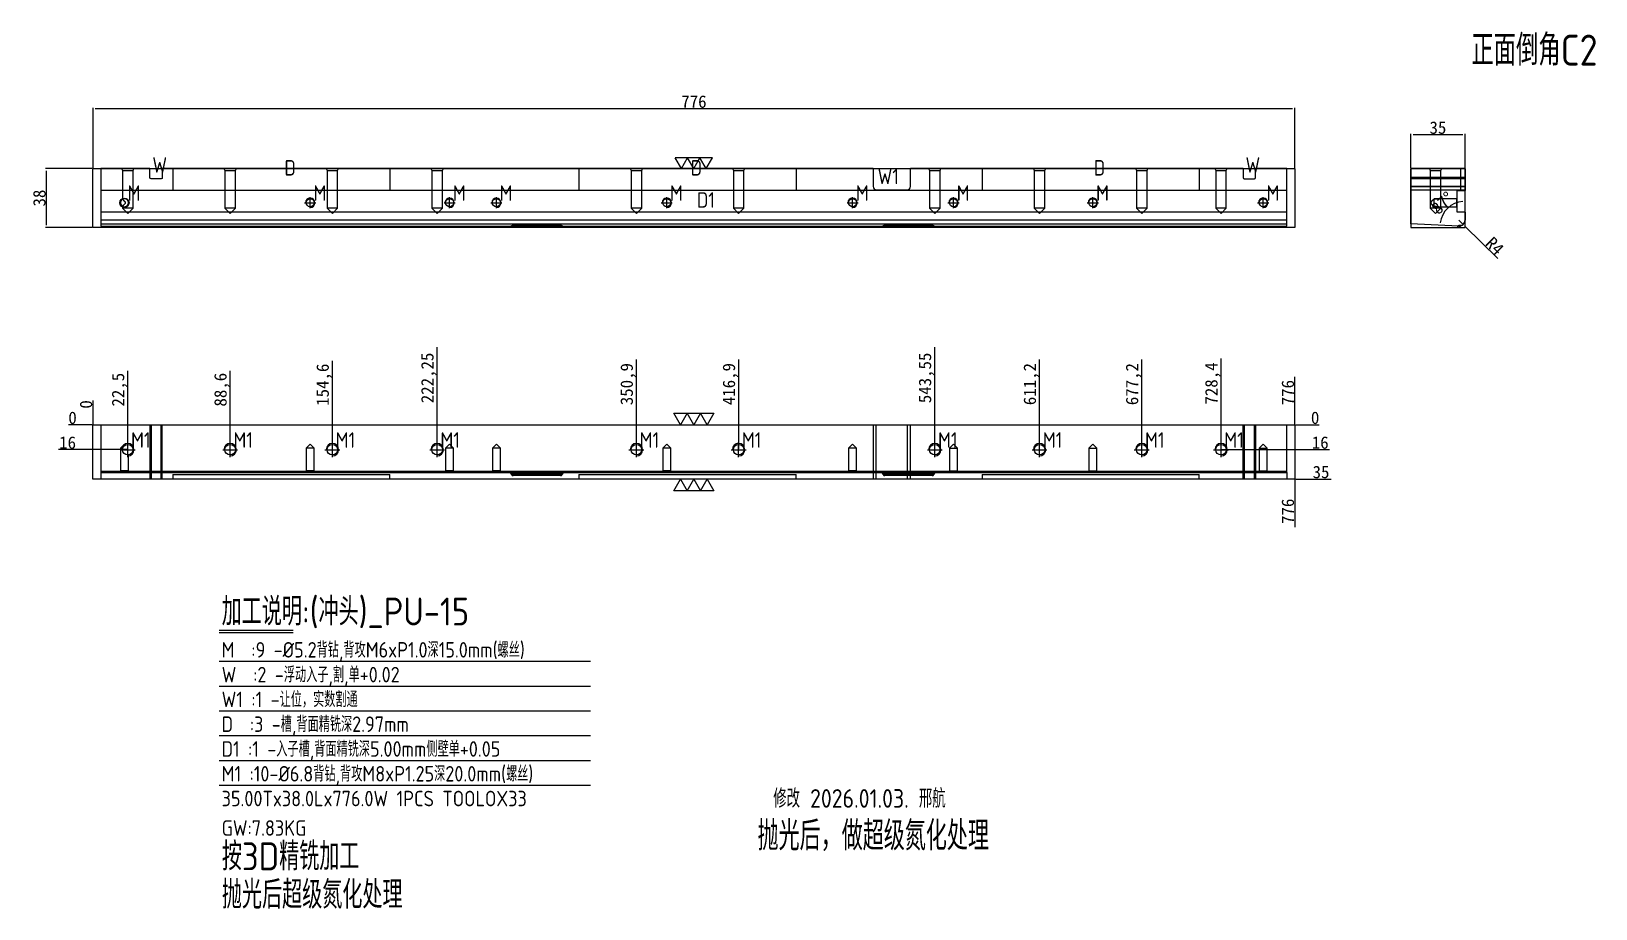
# Model space of a CAD drawing. Header units: millimetres. Extents: x 20884 to 21894, y 60571 to 61138.
import ezdxf
from ezdxf.enums import TextEntityAlignment as Align

# ---------------------------------------------------------------- set-up
doc = ezdxf.new("R2010")
doc.units = ezdxf.units.MM
for name, pattern in [('CENTER', [0]), ('DASHDOT', [0]), ('DASHED', [0])]:
    doc.linetypes.add(name, pattern=pattern)
doc.layers.add('DIE_P', color=7, linetype='Continuous', true_color=0xffffff)
doc.layers.add('U1', color=7, linetype='Continuous', true_color=0xffffff)
doc.layers.add('dim', color=4, linetype='Continuous')
doc.layers.add('PUNCH', color=2, linetype='Continuous')
doc.layers.add('dim_temp', color=161, linetype='Continuous', lineweight=9)
doc.styles.add('_PUG_ERP', font='txt')
doc.styles.add('gbenor', font='gbenor.shx', dxfattribs={"bigfont": 'gbcbig'})
doc.styles.add('gbenor_', font='gbenor.shx', dxfattribs={"bigfont": 'gbcbig'})
doc.dimstyles.new('_PUG_ERP', dxfattribs={"dimtxt": 8, "dimasz": 1.5, "dimexe": 0.5, "dimexo": 0.5, "dimgap": 0.5, "dimtad": 1, "dimtxsty": '_PUG_ERP', "dimblk": 'CLOSEDBLANK', "dimcen": 0, "dimclrd": 4, "dimclre": 4, "dimclrt": 3, "dimazin": 3, "dimtfac": 1, "dimtmove": 0, "dimatfit": 3, "dimldrblk": 'CLOSEDBLANK', "dimlwd": 9, "dimlwe": 9})

msp = doc.modelspace()

# ---------------------------------------------------------------- texts
at = {"color": 2, "linetype": 'DASHDOT', "lineweight": 13, "style": 'gbenor_'}
msp.add_text('修改 2026.01.03. 邢航', height=12, dxfattribs=at).set_placement((21418.37, 60643.323), align=Align.MIDDLE)
at = {"layer": 'DIE_P', "color": 2, "linetype": 'ByBlock', "lineweight": 18, "style": 'gbenor_'}
msp.add_text('抛光后，做超级氮化处理', height=18.86682, dxfattribs=at).set_placement((21427.297, 60619.266), align=Align.MIDDLE)
at = {"layer": 'dim', "color": 4, "lineweight": 18, "style": 'gbenor'}
for s, height, p in [('W', 10, (20961.831, 61046.577)), ('D', 10, (21047.086, 61044.727)), ('D', 10, (21309.386, 61044.727)), ('D', 10, (21569.686, 61044.727)), ('W', 10, (21667.631, 61046.577)), ('W1', 10, (21430.12, 61039.166)), ('M', 10, (20945.846, 61028.407)), ('M', 10, (21065.846, 61028.407)), ('M', 10, (21155.846, 61028.407)), ('M', 10, (21186.027, 61028.407)), ('M', 10, (21296.027, 61028.407)), ('D1', 10, (21313.446, 61023.977)), ('M', 10, (21416.027, 61028.407)), ('M', 10, (21481.165, 61028.407)), ('M', 10, (21571.165, 61028.407)), ('M', 10, (21681.165, 61028.407)), ('M1', 10, (20948.066, 60869.029)), ('M1', 10, (21014.166, 60869.029)), ('M1', 10, (21080.166, 60869.029)), ('M1', 10, (21147.816, 60869.029)), ('M1', 10, (21276.466, 60869.029)), ('M1', 10, (21342.466, 60869.029)), ('M1', 10, (21469.116, 60869.029)), ('M1', 10, (21536.766, 60869.029)), ('M1', 10, (21602.766, 60869.029)), ('M1', 10, (21653.966, 60869.029)), ('加工说明:(冲头)_PU-15', 18, (21006.575, 60754.3)), ('M  :9 -%%c5.2背钻,背攻M6xP1.0深15.0mm(螺丝)', 10, (21006.553, 60733.586)), ('D  :3 -槽,背面精铣深2.97mm', 10, (21006.553, 60685.586)), ('D1 :1 -入子槽,背面精铣深5.00mm侧壁单+0.05', 10, (21006.553, 60669.586)), ('M1 :10-%%c6.8背钻,背攻M8xP1.25深20.0mm(螺丝)', 10, (21006.553, 60653.586)), ('35.00Tx38.0Lx776.0W 1PCS TOOLOX33', 10, (21006.553, 60637.586)), ('GW:7.83KG ', 10, (21006.553, 60618.586))]:
    msp.add_text(s, height=height, dxfattribs=at).set_placement(p)
at = {"layer": 'dim', "color": 1, "lineweight": 18, "style": 'gbenor'}
for s, p in [('W  :2 -浮动入子,割,单+0.02', (21006.553, 60717.586)), ('W1 :1 -让位，实数割通', (21006.553, 60701.586))]:
    msp.add_text(s, height=10, dxfattribs=at).set_placement(p)
at = {"layer": 'dim', "color": 21, "lineweight": 18, "style": 'gbenor'}
for s, p in [('按3D精铣加工', (21006.721, 60596.3)), ('抛光后超级氮化处理', (21006.721, 60571.55))]:
    msp.add_text(s, height=18, dxfattribs=at).set_placement(p)
at = {"layer": 'U1', "color": 3, "lineweight": 18, "style": 'gbenor'}
msp.add_text('正面倒角C2', height=20, dxfattribs=at).set_placement((21813.514, 61115.682))

# ---------------------------------------------------------------- blocks, each defined once
blk = doc.blocks.new('*D1266')
at = {"layer": 'Defpoints', "color": 0}
for p in [(21699.5, 61087.9), (20923.5, 61049.2), (21699.5, 61049.2)]:
    blk.add_point(p, dxfattribs=at)
at = {"layer": 'dim_temp', "color": 4, "lineweight": 9}
for p, q in [((20923.5, 61049.7), (20923.5, 61088.4)), ((20925, 61087.9), (21698, 61087.9)), ((21699.5, 61049.7), (21699.5, 61088.4))]:
    blk.add_line(p, q, dxfattribs=at)
at = {"layer": 'dim_temp', "color": 3, "lineweight": 18, "insert": (21311.5, 61092.4), "char_height": 8, "attachment_point": 5, "style": '_PUG_ERP'}
blk.add_mtext('776', dxfattribs=at)
blk = doc.blocks.new('_ClosedBlank')
blk = doc.blocks.new('*D1267')
at = {"layer": 'Defpoints', "color": 0}
for p in [(20893.4, 61049.2), (20923.5, 61049.2), (20923.5, 61011.2)]:
    blk.add_point(p, dxfattribs=at)
at = {"layer": 'dim_temp', "color": 4, "lineweight": 9}
for p, q in [((20923, 61049.2), (20892.9, 61049.2)), ((20893.4, 61012.7), (20893.4, 61047.7)), ((20923, 61011.2), (20892.9, 61011.2))]:
    blk.add_line(p, q, dxfattribs=at)
at = {"layer": 'dim_temp', "color": 3, "lineweight": 18, "insert": (20888.9, 61030.2), "char_height": 8, "attachment_point": 5, "rotation": 90, "style": '_PUG_ERP'}
blk.add_mtext('38', dxfattribs=at)
blk = doc.blocks.new('*D1268')
at = {"layer": 'Defpoints', "color": 0}
for p in [(20923.5, 60883.8), (21699.5, 60883.8), (21709.5, 60883.8)]:
    blk.add_point(p, dxfattribs=at)
at = {"layer": 'dim_temp', "color": 4, "lineweight": 9}
blk.add_line((21700, 60883.8), (21715.3, 60883.8), dxfattribs=at)
at = {"layer": 'dim_temp', "color": 3, "lineweight": 18, "insert": (21712.6, 60888.3), "char_height": 8, "attachment_point": 5, "style": '_PUG_ERP'}
blk.add_mtext('0', dxfattribs=at)
blk = doc.blocks.new('*D1269')
at = {"layer": 'Defpoints', "color": 0}
for p in [(20923.5, 60883.8), (21651.9, 60867.8), (21709.5, 60867.8)]:
    blk.add_point(p, dxfattribs=at)
at = {"layer": 'dim_temp', "color": 4, "lineweight": 9}
blk.add_line((21652.4, 60867.8), (21721.8, 60867.8), dxfattribs=at)
at = {"layer": 'dim_temp', "color": 3, "lineweight": 18, "insert": (21715.9, 60872.3), "char_height": 8, "attachment_point": 5, "style": '_PUG_ERP'}
blk.add_mtext('16', dxfattribs=at)
blk = doc.blocks.new('*D1270')
at = {"layer": 'Defpoints', "color": 0}
for p in [(20923.5, 60883.8), (21699.5, 60848.8), (21709.5, 60848.8)]:
    blk.add_point(p, dxfattribs=at)
at = {"layer": 'dim_temp', "color": 4, "lineweight": 9}
blk.add_line((21700, 60848.8), (21722.9, 60848.8), dxfattribs=at)
at = {"layer": 'dim_temp', "color": 3, "lineweight": 18, "insert": (21716.4, 60853.3), "char_height": 8, "attachment_point": 5, "style": '_PUG_ERP'}
blk.add_mtext('35', dxfattribs=at)
blk = doc.blocks.new('*D1271')
at = {"layer": 'Defpoints', "color": 0}
for p in [(20913.5, 60883.8), (20923.5, 60883.8), (20923.5, 60883.8)]:
    blk.add_point(p, dxfattribs=at)
at = {"layer": 'dim_temp', "color": 4, "lineweight": 9}
blk.add_line((20923, 60883.8), (20907.6, 60883.8), dxfattribs=at)
at = {"layer": 'dim_temp', "color": 3, "lineweight": 18, "insert": (20910.3, 60888.3), "char_height": 8, "attachment_point": 5, "style": '_PUG_ERP'}
blk.add_mtext('0', dxfattribs=at)
blk = doc.blocks.new('*D1272')
at = {"layer": 'Defpoints', "color": 0}
for p in [(20923.5, 60883.8), (20913.5, 60867.8), (20946, 60867.8)]:
    blk.add_point(p, dxfattribs=at)
at = {"layer": 'dim_temp', "color": 4, "lineweight": 9}
blk.add_line((20945.5, 60867.8), (20901.2, 60867.8), dxfattribs=at)
at = {"layer": 'dim_temp', "color": 3, "lineweight": 18, "insert": (20907.1, 60872.3), "char_height": 8, "attachment_point": 5, "style": '_PUG_ERP'}
blk.add_mtext('16', dxfattribs=at)
blk = doc.blocks.new('*D1273')
at = {"layer": 'Defpoints', "color": 0}
for p in [(21699.5, 60893.8), (20923.5, 60883.8), (21699.5, 60883.8)]:
    blk.add_point(p, dxfattribs=at)
at = {"layer": 'dim_temp', "color": 4, "lineweight": 9}
blk.add_line((21699.5, 60884.3), (21699.5, 60914.9), dxfattribs=at)
at = {"layer": 'dim_temp', "color": 3, "lineweight": 18, "insert": (21695, 60904.6), "char_height": 8, "attachment_point": 5, "rotation": 90, "style": '_PUG_ERP'}
blk.add_mtext('776', dxfattribs=at)
blk = doc.blocks.new('*D1274')
at = {"layer": 'Defpoints', "color": 0}
for p in [(21651.9, 60893.8), (20923.5, 60883.8), (21651.9, 60867.8)]:
    blk.add_point(p, dxfattribs=at)
at = {"layer": 'dim_temp', "color": 4, "lineweight": 9}
blk.add_line((21651.9, 60868.3), (21651.9, 60926.7), dxfattribs=at)
at = {"layer": 'dim_temp', "color": 3, "lineweight": 18, "insert": (21646.6, 60910.5), "char_height": 8, "attachment_point": 5, "rotation": 90, "style": '_PUG_ERP'}
blk.add_mtext('728,4', dxfattribs=at)
blk = doc.blocks.new('*D1275')
at = {"layer": 'Defpoints', "color": 0}
for p in [(21600.7, 60893.8), (20923.5, 60883.8), (21600.7, 60867.8)]:
    blk.add_point(p, dxfattribs=at)
at = {"layer": 'dim_temp', "color": 4, "lineweight": 9}
blk.add_line((21600.7, 60868.3), (21600.7, 60925.9), dxfattribs=at)
at = {"layer": 'dim_temp', "color": 3, "lineweight": 18, "insert": (21595.4, 60910.1), "char_height": 8, "attachment_point": 5, "rotation": 90, "style": '_PUG_ERP'}
blk.add_mtext('677,2', dxfattribs=at)
blk = doc.blocks.new('*D1276')
at = {"layer": 'Defpoints', "color": 0}
for p in [(21534.7, 60893.8), (20923.5, 60883.8), (21534.7, 60867.8)]:
    blk.add_point(p, dxfattribs=at)
at = {"layer": 'dim_temp', "color": 4, "lineweight": 9}
blk.add_line((21534.7, 60868.3), (21534.7, 60925.9), dxfattribs=at)
at = {"layer": 'dim_temp', "color": 3, "lineweight": 18, "insert": (21529.4, 60910.1), "char_height": 8, "attachment_point": 5, "rotation": 90, "style": '_PUG_ERP'}
blk.add_mtext('611,2', dxfattribs=at)
blk = doc.blocks.new('*D1277')
at = {"layer": 'Defpoints', "color": 0}
for p in [(21467, 60893.8), (20923.5, 60883.8), (21467, 60867.8)]:
    blk.add_point(p, dxfattribs=at)
at = {"layer": 'dim_temp', "color": 4, "lineweight": 9}
blk.add_line((21467, 60868.3), (21467, 60933.9), dxfattribs=at)
at = {"layer": 'dim_temp', "color": 3, "lineweight": 18, "insert": (21461.7, 60914.1), "char_height": 8, "attachment_point": 5, "rotation": 90, "style": '_PUG_ERP'}
blk.add_mtext('543,55', dxfattribs=at)
blk = doc.blocks.new('*D1278')
at = {"layer": 'Defpoints', "color": 0}
for p in [(21340.4, 60893.8), (20923.5, 60883.8), (21340.4, 60867.8)]:
    blk.add_point(p, dxfattribs=at)
at = {"layer": 'dim_temp', "color": 4, "lineweight": 9}
blk.add_line((21340.4, 60868.3), (21340.4, 60925.9), dxfattribs=at)
at = {"layer": 'dim_temp', "color": 3, "lineweight": 18, "insert": (21335.1, 60910.1), "char_height": 8, "attachment_point": 5, "rotation": 90, "style": '_PUG_ERP'}
blk.add_mtext('416,9', dxfattribs=at)
blk = doc.blocks.new('*D1279')
at = {"layer": 'Defpoints', "color": 0}
for p in [(21274.4, 60893.8), (20923.5, 60883.8), (21274.4, 60867.8)]:
    blk.add_point(p, dxfattribs=at)
at = {"layer": 'dim_temp', "color": 4, "lineweight": 9}
blk.add_line((21274.4, 60868.3), (21274.4, 60925.9), dxfattribs=at)
at = {"layer": 'dim_temp', "color": 3, "lineweight": 18, "insert": (21269.1, 60910.1), "char_height": 8, "attachment_point": 5, "rotation": 90, "style": '_PUG_ERP'}
blk.add_mtext('350,9', dxfattribs=at)
blk = doc.blocks.new('*D1280')
at = {"layer": 'Defpoints', "color": 0}
for p in [(21145.7, 60893.8), (20923.5, 60883.8), (21145.7, 60867.8)]:
    blk.add_point(p, dxfattribs=at)
at = {"layer": 'dim_temp', "color": 4, "lineweight": 9}
blk.add_line((21145.7, 60868.3), (21145.7, 60933.9), dxfattribs=at)
at = {"layer": 'dim_temp', "color": 3, "lineweight": 18, "insert": (21140.4, 60914.1), "char_height": 8, "attachment_point": 5, "rotation": 90, "style": '_PUG_ERP'}
blk.add_mtext('222,25', dxfattribs=at)
blk = doc.blocks.new('*D1281')
at = {"layer": 'Defpoints', "color": 0}
for p in [(21078.1, 60893.8), (20923.5, 60883.8), (21078.1, 60867.8)]:
    blk.add_point(p, dxfattribs=at)
at = {"layer": 'dim_temp', "color": 4, "lineweight": 9}
blk.add_line((21078.1, 60868.3), (21078.1, 60925.1), dxfattribs=at)
at = {"layer": 'dim_temp', "color": 3, "lineweight": 18, "insert": (21072.8, 60909.7), "char_height": 8, "attachment_point": 5, "rotation": 90, "style": '_PUG_ERP'}
blk.add_mtext('154,6', dxfattribs=at)
blk = doc.blocks.new('*D1282')
at = {"layer": 'Defpoints', "color": 0}
for p in [(21012.1, 60893.8), (20923.5, 60883.8), (21012.1, 60867.8)]:
    blk.add_point(p, dxfattribs=at)
at = {"layer": 'dim_temp', "color": 4, "lineweight": 9}
blk.add_line((21012.1, 60868.3), (21012.1, 60918.7), dxfattribs=at)
at = {"layer": 'dim_temp', "color": 3, "lineweight": 18, "insert": (21006.8, 60906.5), "char_height": 8, "attachment_point": 5, "rotation": 90, "style": '_PUG_ERP'}
blk.add_mtext('88,6', dxfattribs=at)
blk = doc.blocks.new('*D1283')
at = {"layer": 'Defpoints', "color": 0}
for p in [(20946, 60893.8), (20923.5, 60883.8), (20946, 60867.8)]:
    blk.add_point(p, dxfattribs=at)
at = {"layer": 'dim_temp', "color": 4, "lineweight": 9}
blk.add_line((20946, 60868.3), (20946, 60918.7), dxfattribs=at)
at = {"layer": 'dim_temp', "color": 3, "lineweight": 18, "insert": (20940.7, 60906.5), "char_height": 8, "attachment_point": 5, "rotation": 90, "style": '_PUG_ERP'}
blk.add_mtext('22,5', dxfattribs=at)
blk = doc.blocks.new('*D1284')
at = {"layer": 'Defpoints', "color": 0}
for p in [(20923.5, 60893.8), (20923.5, 60883.8), (20923.5, 60883.8)]:
    blk.add_point(p, dxfattribs=at)
at = {"layer": 'dim_temp', "color": 4, "lineweight": 9}
blk.add_line((20923.5, 60884.3), (20923.5, 60899.6), dxfattribs=at)
at = {"layer": 'dim_temp', "color": 3, "lineweight": 18, "insert": (20919, 60897), "char_height": 8, "attachment_point": 5, "rotation": 90, "style": '_PUG_ERP'}
blk.add_mtext('0', dxfattribs=at)
blk = doc.blocks.new('*D1285')
at = {"layer": 'Defpoints', "color": 0}
for p in [(20923.5, 60883.8), (21699.5, 60848.8), (21699.5, 60838.8)]:
    blk.add_point(p, dxfattribs=at)
at = {"layer": 'dim_temp', "color": 4, "lineweight": 9}
blk.add_line((21699.5, 60848.3), (21699.5, 60817.7), dxfattribs=at)
at = {"layer": 'dim_temp', "color": 3, "lineweight": 18, "insert": (21695, 60828), "char_height": 8, "attachment_point": 5, "rotation": 90, "style": '_PUG_ERP'}
blk.add_mtext('776', dxfattribs=at)
blk = doc.blocks.new('*D1286')
at = {"layer": 'Defpoints', "color": 0}
for p in [(21774.4, 61071.1), (21774.4, 61049.2), (21809.4, 61049.2)]:
    blk.add_point(p, dxfattribs=at)
at = {"layer": 'dim_temp', "color": 4, "lineweight": 9}
for p, q in [((21774.4, 61049.7), (21774.4, 61071.6)), ((21809.4, 61049.7), (21809.4, 61071.6)), ((21807.9, 61071.1), (21775.9, 61071.1))]:
    blk.add_line(p, q, dxfattribs=at)
at = {"layer": 'dim_temp', "color": 3, "lineweight": 18, "insert": (21791.9, 61075.6), "char_height": 8, "attachment_point": 5, "style": '_PUG_ERP'}
blk.add_mtext('35', dxfattribs=at)
blk = doc.blocks.new('*D1287')
at = {"layer": 'Defpoints', "color": 0}
for p in [(21801.5, 61026.1), (21809.4, 61021.2), (21774.4, 61013.6), (21805.2, 61012), (21809.4, 61016)]:
    blk.add_point(p, dxfattribs=at)
at = {"layer": 'dim_temp', "color": 4, "lineweight": 9}
blk.add_line((21809.4, 61021.7), (21809.4, 61028.6), dxfattribs=at)
blk.add_arc((21809.4, 61011.8), 16.3, 95.2605, 171.7395, dxfattribs=at)
at = {"layer": 'dim_temp', "color": 3, "lineweight": 18, "insert": (21794.9, 61027), "char_height": 8, "attachment_point": 5, "rotation": 43.5, "style": '_PUG_ERP'}
blk.add_mtext('87%%d', dxfattribs=at)
blk = doc.blocks.new('*D1288')
at = {"layer": 'Defpoints', "color": 0}
for p in [(21805.4, 61016), (21808.2, 61013.2)]:
    blk.add_point(p, dxfattribs=at)
at = {"layer": 'dim_temp', "color": 4, "lineweight": 9}
for p, q in [((21805.4, 61016), (21808.2, 61013.2)), ((21809.3, 61012.1), (21830.5, 60991.1))]:
    blk.add_line(p, q, dxfattribs=at)
at = {"layer": 'dim_temp', "color": 3, "lineweight": 18, "insert": (21828.6, 60999.3), "char_height": 8, "attachment_point": 5, "rotation": 315.2815, "style": '_PUG_ERP'}
blk.add_mtext('R4', dxfattribs=at)

# ---------------------------------------------------------------- dimensions: what is measured, and where the dimension line sits
at = {"layer": 'dim_temp', "lineweight": 18}
for base, p1, p2, picture, middle in [((21699.461, 61087.862), (20923.461, 61049.172), (21699.461, 61049.172), '*D1266', (21311.461, 61092.362)), ((21774.38, 61071.14), (21809.38, 61049.172), (21774.38, 61049.172), '*D1286', (21791.88, 61075.64))]:
    dim = msp.add_linear_dim(base=base, p1=p1, p2=p2, dimstyle='_PUG_ERP', dxfattribs=at)
    dim.commit()
    dim.dimension.update_dxf_attribs({"geometry": picture, "text_midpoint": middle})
dim = msp.add_linear_dim(base=(20893.402, 61049.172), p1=(20923.461, 61011.172), p2=(20923.461, 61049.172), angle=90, dimstyle='_PUG_ERP', dxfattribs=at)
dim.commit()
dim.dimension.update_dxf_attribs({"geometry": '*D1267', "text_midpoint": (20888.902, 61030.172)})
dim = msp.add_angular_dim_2l(base=(21801.457, 61026.07), line1=((21809.38, 61021.172), (21809.38, 61015.991)), line2=((21805.171, 61011.997), (21774.38, 61013.61)), dimstyle='_PUG_ERP', dxfattribs=at)
dim.commit()
dim.dimension.update_dxf_attribs({"geometry": '*D1287', "text_midpoint": (21794.902, 61027.034)})
dim = msp.add_radius_dim(center=(21805.38, 61015.991), mpoint=(21808.223, 61013.177), dimstyle='_PUG_ERP', dxfattribs=at)
dim.commit()
dim.dimension.update_dxf_attribs({"geometry": '*D1288', "text_midpoint": (21825.421, 60996.147), "dimtype": 164})
for feature_location, offset, dtype, origin, picture, middle in [((21467.011, 60867.784), (0, 26), 1, (20923.461, 60883.784), '*D1277', (21461.749, 60914.094)), ((21145.711, 60867.784), (0, 26), 1, (20923.461, 60883.784), '*D1280', (21140.449, 60914.094)), ((21651.861, 60867.784), (0, 26), 1, (20923.461, 60883.784), '*D1274', (21646.599, 60910.475)), ((21600.661, 60867.784), (0, 26), 1, (20923.461, 60883.784), '*D1275', (21595.399, 60910.094)), ((21534.661, 60867.784), (0, 26), 1, (20923.461, 60883.784), '*D1276', (21529.399, 60910.094)), ((21340.361, 60867.784), (0, 26), 1, (20923.461, 60883.784), '*D1278', (21335.099, 60910.094)), ((21274.361, 60867.784), (0, 26), 1, (20923.461, 60883.784), '*D1279', (21269.099, 60910.094)), ((21078.061, 60867.784), (0, 26), 1, (20923.461, 60883.784), '*D1281', (21072.799, 60909.713)), ((21012.061, 60867.784), (0, 26), 1, (20923.461, 60883.784), '*D1282', (21006.799, 60906.475)), ((20945.961, 60867.784), (0, 26), 1, (20923.461, 60883.784), '*D1283', (20940.699, 60906.475)), ((21699.461, 60883.784), (0, 10), 1, (20923.461, 60883.784), '*D1273', (21694.961, 60904.57)), ((20923.461150144, 60883.784496385), (0, 10), 1, (20923.461150144, 60883.784496385), '*D1284', (20918.961150144, 60896.951163052)), ((20923.461150144, 60883.784496385), (-10, 0), 0, (20923.461150144, 60883.784496385), '*D1271', (20910.294483477, 60888.284496385)), ((21699.461150144, 60883.784496385), (10, 0), 0, (20923.461150144, 60883.784496385), '*D1268', (21712.62781681, 60888.284496385)), ((20945.961, 60867.784), (-32.5, 0), 0, (20923.461, 60883.784), '*D1272', (20907.056, 60872.284)), ((21651.861, 60867.784), (57.6, 0), 0, (20923.461, 60883.784), '*D1269', (21715.866, 60872.284)), ((21699.461, 60848.784), (10, 0), 0, (20923.461, 60883.784), '*D1270', (21716.437, 60853.284)), ((21699.461, 60848.784), (0, -10), 1, (20923.461, 60883.784), '*D1285', (21694.961, 60827.999))]:
    dim = msp.add_ordinate_dim(feature_location=feature_location, offset=offset, dtype=dtype, origin=origin, dimstyle='_PUG_ERP', dxfattribs=at)
    dim.commit()
    dim.dimension.update_dxf_attribs({"geometry": picture, "text_midpoint": middle})

# ---------------------------------------------------------------- linework, layer by layer
at = {"layer": 'dim', "color": 20, "linetype": 'Continuous', "lineweight": 18}
for p, q in [((21303.421, 61049.172), (21299.421, 61056.1)), ((21323.421, 61056.1), (21299.421, 61056.1)), ((21303.421, 61049.172), (21307.421, 61056.1)), ((21311.421, 61049.172), (21307.421, 61056.1)), ((21311.421, 61049.172), (21315.421, 61056.1)), ((21319.421, 61049.172), (21315.421, 61056.1)), ((21319.421, 61049.172), (21323.421, 61056.1))]:
    msp.add_line(p, q, dxfattribs=at)
at = {"layer": 'dim', "color": 8, "linetype": 'Continuous', "lineweight": 18}
for p, q in [((21005.053, 60751.193), (21052.681, 60751.193)), ((21005.053, 60749.693), (21052.681, 60749.693)), ((21005.053, 60731.193), (21244.813, 60731.193)), ((21005.053, 60715.193), (21244.813, 60715.193)), ((21005.053, 60699.193), (21244.813, 60699.193)), ((21005.053, 60683.193), (21244.813, 60683.193)), ((21005.053, 60667.193), (21244.813, 60667.193)), ((21005.053, 60651.193), (21244.813, 60651.193))]:
    msp.add_line(p, q, dxfattribs=at)
at = {"layer": 'dim', "color": 252, "lineweight": 18}
for points in [[(21699.461, 61049.172), (21699.461, 61011.172), (20923.461, 61011.172), (20923.461, 61049.172)], [(21699.461, 60883.784), (21699.461, 60848.784), (20923.461, 60848.784), (20923.461, 60883.784)]]:
    msp.add_lwpolyline(points, close=True, dxfattribs=at)
at = {"layer": 'dim', "color": 252, "linetype": 'DASHED', "lineweight": 18, "ltscale": 0.696889}
msp.add_lwpolyline([(21774.38, 61011.172), (21809.38, 61011.172), (21809.38, 61049.172), (21774.38, 61049.172)], close=True, dxfattribs=at)
at = {"layer": 'dim_temp', "lineweight": 18}
for points in [[(21324.452, 60891.284), (21320.121, 60883.784), (21315.791, 60891.284), (21311.461, 60883.784), (21307.131, 60891.284), (21302.801, 60883.784), (21298.471, 60891.284), (21324.452, 60891.284)], [(21298.43, 60841.284), (21302.761, 60848.784), (21307.091, 60841.284), (21311.421, 60848.784), (21315.751, 60841.284), (21320.081, 60848.784), (21324.411, 60841.284), (21298.43, 60841.284)]]:
    msp.add_lwpolyline(points, close=True, dxfattribs=at)
at = {"layer": 'PUNCH', "color": 151, "linetype": 'Continuous', "lineweight": 18}
for p, q in [((20960.261, 61049.172), (20928.461, 61049.172)), ((20928.461, 61049.172), (20928.461, 61013.61)), ((21427.261, 61049.172), (20968.261, 61049.172)), ((21666.061, 61049.172), (21451.261, 61049.172)), ((21694.38, 61049.172), (21674.061, 61049.172)), ((21694.38, 61013.61), (21694.38, 61049.172)), ((21774.38, 61049.172), (21809.38, 61049.172)), ((21774.38, 61013.61), (21774.38, 61049.172)), ((21809.38, 61049.172), (21809.38, 61035.172)), ((21804.38, 61035.172), (21809.38, 61035.172)), ((21809.38, 61021.172), (21804.38, 61021.172)), ((21809.38, 61021.172), (21809.38, 61015.991)), ((20928.461, 61013.61), (20928.461, 61011.997)), ((20928.461, 61013.61), (21694.38, 61013.61)), ((20928.461, 61011.991), (20928.461, 61011.997)), ((20928.461, 61011.991), (21193.293, 61011.991)), ((21193.307, 61011.991), (21193.304, 61011.992)), ((21193.321, 61011.993), (21193.335, 61011.994)), ((21194.827, 61012.035), (21225.295, 61012.035)), ((21226.817, 61011.992), (21226.813, 61011.991)), ((21226.815, 61011.991), (21433.308, 61011.991)), ((21433.309, 61011.991), (21433.306, 61011.992)), ((21434.827, 61012.035), (21465.295, 61012.035)), ((21466.817, 61011.992), (21466.813, 61011.991)), ((21466.815, 61011.991), (21694.38, 61011.991)), ((21694.38, 61011.997), (21694.38, 61013.61)), ((21694.38, 61011.991), (21694.38, 61011.997)), ((21805.171, 61011.997), (21774.38, 61013.61)), ((20928.461, 60883.784), (20928.461, 60852.994)), ((20928.461, 60883.784), (21694.38, 60883.784)), ((21694.38, 60852.994), (21694.38, 60883.784)), ((20928.461, 60852.994), (20928.461, 60848.784)), ((21225.295, 60851.034), (21194.827, 60851.034)), ((21465.295, 60851.034), (21434.827, 60851.034)), ((21694.38, 60852.994), (21694.38, 60848.784)), ((21694.38, 60848.784), (20928.461, 60848.784))]:
    msp.add_line(p, q, dxfattribs=at)
at = {"layer": 'PUNCH', "color": 5, "linetype": 'DASHED', "lineweight": 13, "ltscale": 0.696889}
for p, q in [((20941.961, 61049.172), (20942.558, 61047.978)), ((20942.558, 61047.978), (20942.558, 61029.48)), ((20942.558, 61047.978), (20945.961, 61047.978)), ((20945.961, 61047.978), (20949.364, 61047.978)), ((20949.364, 61047.978), (20949.961, 61049.172)), ((20949.364, 61023.592), (20949.364, 61047.978)), ((21008.061, 61049.172), (21008.658, 61047.978)), ((21008.658, 61047.978), (21008.658, 61023.592)), ((21008.658, 61047.978), (21012.061, 61047.978)), ((21012.061, 61047.978), (21015.464, 61047.978)), ((21015.464, 61047.978), (21016.061, 61049.172)), ((21015.464, 61023.592), (21015.464, 61047.978)), ((21074.061, 61049.172), (21074.658, 61047.978)), ((21074.658, 61047.978), (21074.658, 61023.592)), ((21074.658, 61047.978), (21078.061, 61047.978)), ((21078.061, 61047.978), (21081.464, 61047.978)), ((21081.464, 61047.978), (21082.061, 61049.172)), ((21081.464, 61023.592), (21081.464, 61047.978)), ((21141.711, 61049.172), (21142.308, 61047.978)), ((21142.308, 61047.978), (21142.308, 61023.592)), ((21142.308, 61047.978), (21145.711, 61047.978)), ((21145.711, 61047.978), (21149.114, 61047.978)), ((21149.114, 61047.978), (21149.711, 61049.172)), ((21149.114, 61023.592), (21149.114, 61047.978)), ((21270.361, 61049.172), (21270.958, 61047.978)), ((21270.958, 61047.978), (21270.958, 61023.592)), ((21270.958, 61047.978), (21274.361, 61047.978)), ((21274.361, 61047.978), (21277.764, 61047.978)), ((21277.764, 61047.978), (21278.361, 61049.172)), ((21277.764, 61023.592), (21277.764, 61047.978)), ((21336.361, 61049.172), (21336.958, 61047.978)), ((21336.958, 61047.978), (21336.958, 61023.592)), ((21336.958, 61047.978), (21340.361, 61047.978)), ((21340.361, 61047.978), (21343.764, 61047.978)), ((21343.764, 61047.978), (21344.361, 61049.172)), ((21343.764, 61023.592), (21343.764, 61047.978)), ((21463.011, 61049.172), (21463.608, 61047.978)), ((21463.608, 61047.978), (21463.608, 61023.592)), ((21463.608, 61047.978), (21467.011, 61047.978)), ((21467.011, 61047.978), (21470.414, 61047.978)), ((21470.414, 61047.978), (21471.011, 61049.172)), ((21470.414, 61023.592), (21470.414, 61047.978)), ((21530.661, 61049.172), (21531.258, 61047.978)), ((21531.258, 61047.978), (21531.258, 61023.592)), ((21531.258, 61047.978), (21534.661, 61047.978)), ((21534.661, 61047.978), (21538.064, 61047.978)), ((21538.064, 61047.978), (21538.661, 61049.172)), ((21538.064, 61023.592), (21538.064, 61047.978)), ((21596.661, 61049.172), (21597.258, 61047.978)), ((21597.258, 61047.978), (21597.258, 61023.592)), ((21597.258, 61047.978), (21600.661, 61047.978)), ((21600.661, 61047.978), (21604.064, 61047.978)), ((21604.064, 61047.978), (21604.661, 61049.172)), ((21604.064, 61023.592), (21604.064, 61047.978)), ((21647.861, 61049.172), (21648.458, 61047.978)), ((21648.458, 61047.978), (21648.458, 61023.592)), ((21648.458, 61047.978), (21651.861, 61047.978)), ((21651.861, 61047.978), (21655.264, 61047.978)), ((21655.264, 61047.978), (21655.861, 61049.172)), ((21655.264, 61023.592), (21655.264, 61047.978)), ((21786.38, 61049.172), (21786.977, 61047.978)), ((21786.977, 61047.978), (21786.977, 61023.592)), ((21786.977, 61047.978), (21793.783, 61047.978)), ((21793.783, 61047.978), (21794.38, 61049.172)), ((21793.783, 61023.592), (21793.783, 61047.978)), ((20942.558, 61024.864), (20942.558, 61023.592)), ((20942.558, 61023.592), (20945.961, 61020.189)), ((20949.364, 61023.592), (20942.558, 61023.592)), ((20945.961, 61020.189), (20949.364, 61023.592)), ((21008.658, 61023.592), (21012.061, 61020.189)), ((21015.464, 61023.592), (21008.658, 61023.592)), ((21012.061, 61020.189), (21015.464, 61023.592)), ((21074.658, 61023.592), (21078.061, 61020.189)), ((21081.464, 61023.592), (21074.658, 61023.592)), ((21078.061, 61020.189), (21081.464, 61023.592)), ((21142.308, 61023.592), (21145.711, 61020.189)), ((21149.114, 61023.592), (21142.308, 61023.592)), ((21145.711, 61020.189), (21149.114, 61023.592)), ((21270.958, 61023.592), (21274.361, 61020.189)), ((21277.764, 61023.592), (21270.958, 61023.592)), ((21274.361, 61020.189), (21277.764, 61023.592)), ((21336.958, 61023.592), (21340.361, 61020.189)), ((21343.764, 61023.592), (21336.958, 61023.592)), ((21340.361, 61020.189), (21343.764, 61023.592)), ((21463.608, 61023.592), (21467.011, 61020.189)), ((21470.414, 61023.592), (21463.608, 61023.592)), ((21467.011, 61020.189), (21470.414, 61023.592)), ((21531.258, 61023.592), (21534.661, 61020.189)), ((21538.064, 61023.592), (21531.258, 61023.592)), ((21534.661, 61020.189), (21538.064, 61023.592)), ((21597.258, 61023.592), (21600.661, 61020.189)), ((21604.064, 61023.592), (21597.258, 61023.592)), ((21600.661, 61020.189), (21604.064, 61023.592)), ((21648.458, 61023.592), (21651.861, 61020.189)), ((21655.264, 61023.592), (21648.458, 61023.592)), ((21651.861, 61020.189), (21655.264, 61023.592)), ((21789.38, 61029.775), (21786.777, 61027.172)), ((21786.777, 61027.172), (21789.38, 61024.569)), ((21786.977, 61023.592), (21790.38, 61020.189)), ((21793.783, 61023.592), (21786.977, 61023.592)), ((21803.983, 61029.775), (21789.38, 61029.775)), ((21789.38, 61024.569), (21789.38, 61029.775)), ((21789.38, 61024.569), (21803.983, 61024.569)), ((21790.38, 61020.189), (21793.783, 61023.592)), ((21804.38, 61030.172), (21803.983, 61029.775)), ((21803.983, 61029.775), (21803.983, 61024.569)), ((21803.983, 61024.569), (21804.38, 61024.172)), ((20943.761, 60871.387), (20941.158, 60868.784)), ((20944.361, 60870.788), (20943.761, 60871.387)), ((21063.761, 60871.387), (21061.158, 60868.784)), ((21066.364, 60868.784), (21063.761, 60871.387)), ((21153.761, 60871.387), (21151.158, 60868.784)), ((21156.364, 60868.784), (21153.761, 60871.387)), ((21183.942, 60871.387), (21181.339, 60868.784)), ((21186.545, 60868.784), (21183.942, 60871.387)), ((21293.942, 60871.387), (21291.339, 60868.784)), ((21296.545, 60868.784), (21293.942, 60871.387)), ((21413.942, 60871.387), (21411.339, 60868.784)), ((21416.545, 60868.784), (21413.942, 60871.387)), ((21479.08, 60871.387), (21476.477, 60868.784)), ((21481.683, 60868.784), (21479.08, 60871.387)), ((21569.08, 60871.387), (21566.477, 60868.784)), ((21571.683, 60868.784), (21569.08, 60871.387)), ((21679.08, 60871.387), (21676.477, 60868.784)), ((21681.683, 60868.784), (21679.08, 60871.387)), ((20941.158, 60868.784), (20941.158, 60854.181)), ((20942.708, 60868.784), (20941.158, 60868.784)), ((20946.364, 60854.181), (20946.364, 60864.405)), ((21061.158, 60868.784), (21061.158, 60854.181)), ((21066.364, 60868.784), (21061.158, 60868.784)), ((21066.364, 60854.181), (21066.364, 60868.784)), ((21151.158, 60868.784), (21151.158, 60854.181)), ((21156.364, 60868.784), (21151.158, 60868.784)), ((21156.364, 60854.181), (21156.364, 60868.784)), ((21181.339, 60868.784), (21181.339, 60854.181)), ((21186.545, 60868.784), (21181.339, 60868.784)), ((21186.545, 60854.181), (21186.545, 60868.784)), ((21291.339, 60868.784), (21291.339, 60854.181)), ((21296.545, 60868.784), (21291.339, 60868.784)), ((21296.545, 60854.181), (21296.545, 60868.784)), ((21411.339, 60868.784), (21411.339, 60854.181)), ((21416.545, 60868.784), (21411.339, 60868.784)), ((21416.545, 60854.181), (21416.545, 60868.784)), ((21476.477, 60868.784), (21476.477, 60854.181)), ((21476.477, 60868.784), (21481.683, 60868.784)), ((21481.683, 60854.181), (21481.683, 60868.784)), ((21566.477, 60868.784), (21566.477, 60854.181)), ((21566.477, 60868.784), (21571.683, 60868.784)), ((21571.683, 60854.181), (21571.683, 60868.784)), ((21676.477, 60868.784), (21676.477, 60854.181)), ((21676.477, 60868.784), (21681.683, 60868.784)), ((21681.683, 60854.181), (21681.683, 60868.784)), ((20941.158, 60854.181), (20940.761, 60853.784)), ((20946.364, 60854.181), (20941.158, 60854.181)), ((20946.761, 60853.784), (20946.364, 60854.181)), ((21061.158, 60854.181), (21060.761, 60853.784)), ((21066.364, 60854.181), (21061.158, 60854.181)), ((21066.761, 60853.784), (21066.364, 60854.181)), ((21151.158, 60854.181), (21150.761, 60853.784)), ((21156.364, 60854.181), (21151.158, 60854.181)), ((21156.761, 60853.784), (21156.364, 60854.181)), ((21181.339, 60854.181), (21180.942, 60853.784)), ((21186.545, 60854.181), (21181.339, 60854.181)), ((21186.942, 60853.784), (21186.545, 60854.181)), ((21291.339, 60854.181), (21290.942, 60853.784)), ((21296.545, 60854.181), (21291.339, 60854.181)), ((21296.942, 60853.784), (21296.545, 60854.181)), ((21411.339, 60854.181), (21410.942, 60853.784)), ((21416.545, 60854.181), (21411.339, 60854.181)), ((21416.942, 60853.784), (21416.545, 60854.181)), ((21476.477, 60854.181), (21476.08, 60853.784)), ((21476.477, 60854.181), (21481.683, 60854.181)), ((21482.08, 60853.784), (21481.683, 60854.181)), ((21566.477, 60854.181), (21566.08, 60853.784)), ((21566.477, 60854.181), (21571.683, 60854.181)), ((21572.08, 60853.784), (21571.683, 60854.181)), ((21676.477, 60854.181), (21676.08, 60853.784)), ((21676.477, 60854.181), (21681.683, 60854.181)), ((21682.08, 60853.784), (21681.683, 60854.181))]:
    msp.add_line(p, q, dxfattribs=at)
at = {"layer": 'PUNCH', "color": 2, "linetype": 'DASHED', "lineweight": 13, "ltscale": 0.696889}
for p, q in [((20974.961, 61049.172), (20974.961, 61035.172)), ((21115.161, 61049.172), (21115.161, 61035.172)), ((21237.261, 61049.172), (21237.261, 61035.172)), ((21377.461, 61049.172), (21377.461, 61035.172)), ((21497.561, 61049.172), (21497.561, 61035.172)), ((21637.761, 61049.172), (21637.761, 61035.172)), ((21806.41, 61049.172), (21806.41, 61035.172)), ((21694.38, 61035.172), (20928.461, 61035.172)), ((21694.38, 61021.172), (20928.461, 61021.172)), ((21694.38, 60853.784), (20928.461, 60853.784)), ((20974.961, 60851.754), (21115.161, 60851.754)), ((21237.261, 60851.754), (21377.461, 60851.754)), ((21497.561, 60851.754), (21637.761, 60851.754))]:
    msp.add_line(p, q, dxfattribs=at)
at = {"layer": 'PUNCH', "color": 155, "linetype": 'DASHED', "lineweight": 13, "ltscale": 0.696889}
for p, q in [((21774.38, 61043.372), (21809.38, 61043.372)), ((21809.38, 61043.372), (21774.38, 61043.372)), ((21809.38, 61043.372), (21774.38, 61043.372)), ((21774.38, 61043.372), (21809.38, 61043.372)), ((21774.38, 61037.55), (21809.38, 61037.55)), ((21809.38, 61037.55), (21774.38, 61037.55)), ((21694.38, 61015.991), (20928.461, 61015.991)), ((21193.687, 61012.155), (21193.687, 61012.129)), ((21194.827, 61012.457), (21194.827, 61012.395)), ((21194.827, 61012.457), (21225.295, 61012.457)), ((21194.827, 61012.457), (21194.827, 61012.205)), ((21194.827, 61012.205), (21225.295, 61012.205)), ((21225.295, 61012.459), (21225.295, 61012.457)), ((21225.295, 61012.395), (21225.295, 61012.457)), ((21225.295, 61012.205), (21225.295, 61012.035)), ((21226.435, 61012.155), (21226.435, 61012.157)), ((21226.435, 61012.129), (21226.435, 61012.155)), ((21433.687, 61012.155), (21433.687, 61012.129)), ((21434.827, 61012.459), (21434.827, 61012.457)), ((21434.827, 61012.457), (21434.827, 61012.395)), ((21434.827, 61012.457), (21465.295, 61012.457)), ((21434.827, 61012.205), (21465.295, 61012.205)), ((21434.827, 61012.205), (21434.827, 61012.035)), ((21465.295, 61012.457), (21465.295, 61012.459)), ((21465.295, 61012.395), (21465.295, 61012.457)), ((21465.295, 61012.205), (21465.295, 61012.035)), ((21466.435, 61012.129), (21466.435, 61012.155)), ((21805.918, 61012.028), (21805.925, 61012.155)), ((21805.918, 61012.028), (21805.925, 61012.155)), ((21805.925, 61012.155), (21806.421, 61012.129)), ((21806.421, 61012.129), (21805.925, 61012.155)), ((21805.925, 61012.155), (21806.421, 61012.129)), ((21806.421, 61012.129), (21805.925, 61012.155)), ((20960.961, 60883.784), (20960.961, 60848.784)), ((20967.561, 60848.784), (20967.561, 60883.784)), ((21429.261, 60848.784), (21429.261, 60883.784)), ((21449.261, 60883.784), (21449.261, 60848.784)), ((21666.761, 60883.784), (21666.761, 60848.784)), ((21673.361, 60848.784), (21673.361, 60883.784))]:
    msp.add_line(p, q, dxfattribs=at)
at = {"layer": 'PUNCH', "color": 1, "linetype": 'DASHED', "lineweight": 13, "ltscale": 0.696889}
for p, q in [((21809.38, 61042.672), (21774.38, 61042.672)), ((21451.261, 60848.784), (21451.261, 60883.784))]:
    msp.add_line(p, q, dxfattribs=at)
at = {"layer": 'PUNCH', "color": 151, "linetype": 'DASHED', "lineweight": 13, "ltscale": 0.696889}
for p, q in [((21774.38, 61035.55), (21809.38, 61035.55)), ((21225.295, 61012.459), (21194.827, 61012.459)), ((21225.295, 61012.395), (21194.827, 61012.395)), ((21226.435, 61012.157), (21226.435, 61012.157)), ((21226.791, 61011.994), (21226.791, 61011.994)), ((21433.331, 61011.994), (21433.331, 61011.994)), ((21465.295, 61012.459), (21434.827, 61012.459)), ((21465.295, 61012.395), (21434.827, 61012.395)), ((21465.295, 61012.459), (21465.295, 61012.459)), ((21466.791, 61011.994), (21466.791, 61011.994)), ((21805.34, 61011.992), (21805.337, 61011.992)), ((21807.131, 61012.395), (21805.941, 61012.457)), ((20960.261, 60883.784), (20960.261, 60848.784)), ((20968.261, 60848.784), (20968.261, 60883.784)), ((21427.261, 60883.784), (21427.261, 60848.784)), ((21666.061, 60848.784), (21666.061, 60883.784)), ((21674.061, 60883.784), (21674.061, 60848.784)), ((20974.961, 60851.754), (20974.961, 60848.784)), ((21115.161, 60848.784), (21115.161, 60851.754)), ((21237.261, 60851.754), (21237.261, 60848.784)), ((21377.461, 60848.784), (21377.461, 60851.754)), ((21497.561, 60851.754), (21497.561, 60848.784)), ((21637.761, 60848.784), (21637.761, 60851.754))]:
    msp.add_line(p, q, dxfattribs=at)
at = {"layer": 'PUNCH', "color": 2, "linetype": 'Continuous', "lineweight": 18}
msp.add_line((21804.38, 61021.172), (21804.38, 61035.172), dxfattribs=at)
at = {"layer": 'PUNCH', "color": 1, "linetype": 'CENTER', "lineweight": 18, "ltscale": 0.696889}
for p, q in [((21060.161, 61027.172), (21067.361, 61027.172)), ((21063.761, 61023.572), (21063.761, 61030.772)), ((21150.161, 61027.172), (21157.361, 61027.172)), ((21153.761, 61023.572), (21153.761, 61030.772)), ((21180.342, 61027.172), (21187.542, 61027.172)), ((21183.942, 61023.572), (21183.942, 61030.772)), ((21290.342, 61027.172), (21297.542, 61027.172)), ((21293.942, 61023.572), (21293.942, 61030.772)), ((21410.342, 61027.172), (21417.542, 61027.172)), ((21413.942, 61023.572), (21413.942, 61030.772)), ((21475.48, 61027.172), (21482.68, 61027.172)), ((21479.08, 61023.572), (21479.08, 61030.772)), ((21565.48, 61027.172), (21572.68, 61027.172)), ((21569.08, 61023.572), (21569.08, 61030.772)), ((21675.48, 61027.172), (21682.68, 61027.172)), ((21679.08, 61023.572), (21679.08, 61030.772)), ((20945.961, 60862.984), (20945.961, 60872.584)), ((21012.061, 60862.984), (21012.061, 60872.584)), ((21078.061, 60862.984), (21078.061, 60872.584)), ((21145.711, 60862.984), (21145.711, 60872.584)), ((21274.361, 60862.984), (21274.361, 60872.584)), ((21340.361, 60862.984), (21340.361, 60872.584)), ((21467.011, 60862.984), (21467.011, 60872.584)), ((21534.661, 60862.984), (21534.661, 60872.584)), ((21600.661, 60862.984), (21600.661, 60872.584)), ((21651.861, 60862.984), (21651.861, 60872.584)), ((20941.161, 60867.784), (20950.761, 60867.784)), ((21007.261, 60867.784), (21016.861, 60867.784)), ((21073.261, 60867.784), (21082.861, 60867.784)), ((21140.911, 60867.784), (21150.511, 60867.784)), ((21269.561, 60867.784), (21279.161, 60867.784)), ((21335.561, 60867.784), (21345.161, 60867.784)), ((21462.211, 60867.784), (21471.811, 60867.784)), ((21529.861, 60867.784), (21539.461, 60867.784)), ((21595.861, 60867.784), (21605.461, 60867.784)), ((21647.061, 60867.784), (21656.661, 60867.784))]:
    msp.add_line(p, q, dxfattribs=at)
at = {"layer": 'PUNCH', "color": 155, "linetype": 'Continuous', "lineweight": 18}
for p, q in [((21225.295, 61012.036), (21194.827, 61012.036)), ((21225.295, 61012.036), (21225.295, 61012.035)), ((21434.827, 61012.036), (21434.827, 61012.035)), ((21465.295, 61012.036), (21434.827, 61012.036)), ((21465.295, 61012.036), (21465.295, 61012.035)), ((21193.687, 60852.24), (21193.687, 60851.744)), ((21225.295, 60853.748), (21194.827, 60853.748)), ((21194.827, 60852.224), (21194.827, 60853.139)), ((21194.827, 60853.139), (21225.295, 60853.139)), ((21194.827, 60852.224), (21225.295, 60852.224)), ((21194.827, 60852.224), (21194.827, 60851.034)), ((21225.295, 60853.139), (21225.295, 60853.748)), ((21225.295, 60852.224), (21225.295, 60853.139)), ((21225.295, 60851.034), (21225.295, 60852.224)), ((21226.435, 60851.744), (21226.435, 60852.24)), ((21433.687, 60852.24), (21433.687, 60851.744)), ((21465.295, 60853.748), (21434.827, 60853.748)), ((21434.827, 60853.139), (21434.827, 60853.748)), ((21434.827, 60853.139), (21465.295, 60853.139)), ((21434.827, 60852.224), (21434.827, 60853.139)), ((21434.827, 60852.224), (21465.295, 60852.224)), ((21434.827, 60852.224), (21434.827, 60851.034)), ((21465.295, 60853.139), (21465.295, 60853.748)), ((21465.295, 60851.034), (21465.295, 60852.224)), ((21466.435, 60851.744), (21466.435, 60852.24))]:
    msp.add_line(p, q, dxfattribs=at)
at = {"layer": 'PUNCH', "color": 1, "lineweight": 18}
for points in [[(20968.261, 61049.172), (20968.261, 61043.372, -0.41421356), (20967.561, 61042.672), (20960.961, 61042.672, -0.41421356), (20960.261, 61043.372), (20960.261, 61049.172)], [(21427.261, 61049.172), (21427.261, 61037.55, 0.41421356), (21429.261, 61035.55), (21449.261, 61035.55, 0.41421356), (21451.261, 61037.55), (21451.261, 61049.172)], [(21666.061, 61049.172), (21666.061, 61043.372, 0.41421356), (21666.761, 61042.672), (21673.361, 61042.672, 0.41421356), (21674.061, 61043.372), (21674.061, 61049.172)]]:
    msp.add_lwpolyline(points, format="xyb", dxfattribs=at)
at = {"layer": 'PUNCH', "color": 5, "linetype": 'DASHED', "lineweight": 13, "ltscale": 0.696889}
for points in [[(20942.597, 61029.5), (20942.595, 61029.499), (20942.594, 61029.498), (20942.592, 61029.498), (20942.591, 61029.497), (20942.589, 61029.496), (20942.588, 61029.496), (20942.587, 61029.495), (20942.585, 61029.494), (20942.584, 61029.494), (20942.583, 61029.493), (20942.582, 61029.492), (20942.58, 61029.492), (20942.579, 61029.491), (20942.578, 61029.491), (20942.577, 61029.49), (20942.576, 61029.49), (20942.575, 61029.489), (20942.574, 61029.489), (20942.573, 61029.488), (20942.572, 61029.488), (20942.571, 61029.487), (20942.57, 61029.487), (20942.569, 61029.486), (20942.569, 61029.486), (20942.568, 61029.485), (20942.567, 61029.485), (20942.566, 61029.485), (20942.566, 61029.484), (20942.565, 61029.484), (20942.564, 61029.484), (20942.564, 61029.483), (20942.563, 61029.483), (20942.563, 61029.483), (20942.562, 61029.482), (20942.562, 61029.482), (20942.561, 61029.482), (20942.561, 61029.482), (20942.56, 61029.482), (20942.56, 61029.481), (20942.56, 61029.481), (20942.559, 61029.481), (20942.559, 61029.481), (20942.559, 61029.481), (20942.559, 61029.481), (20942.559, 61029.481), (20942.558, 61029.481), (20942.558, 61029.48), (20942.558, 61029.48), (20942.558, 61029.48), (20942.558, 61029.48)], [(20942.558, 61024.864), (20942.558, 61024.864), (20942.558, 61024.864), (20942.558, 61024.864), (20942.558, 61024.864), (20942.558, 61024.864), (20942.559, 61024.864), (20942.559, 61024.863), (20942.559, 61024.863), (20942.559, 61024.863), (20942.559, 61024.863), (20942.559, 61024.863), (20942.56, 61024.863), (20942.56, 61024.863), (20942.56, 61024.863), (20942.561, 61024.862), (20942.561, 61024.862), (20942.561, 61024.862), (20942.562, 61024.862), (20942.562, 61024.862), (20942.562, 61024.862), (20942.563, 61024.861), (20942.563, 61024.861), (20942.564, 61024.861), (20942.564, 61024.861), (20942.565, 61024.86), (20942.565, 61024.86), (20942.566, 61024.86), (20942.566, 61024.859), (20942.567, 61024.859), (20942.568, 61024.859), (20942.568, 61024.858), (20942.569, 61024.858), (20942.57, 61024.858), (20942.57, 61024.857), (20942.571, 61024.857), (20942.572, 61024.857), (20942.573, 61024.856), (20942.573, 61024.856), (20942.574, 61024.855), (20942.575, 61024.855), (20942.576, 61024.855), (20942.577, 61024.854), (20942.578, 61024.854), (20942.579, 61024.853), (20942.58, 61024.853), (20942.581, 61024.852), (20942.582, 61024.852), (20942.583, 61024.851), (20942.584, 61024.851), (20942.585, 61024.85)], [(20942.707, 61024.792), (20942.788, 61024.758), (20942.885, 61024.721), (20942.998, 61024.683), (20943.127, 61024.647), (20943.272, 61024.615), (20943.43, 61024.59), (20943.602, 61024.574), (20943.788, 61024.569), (20943.986, 61024.579), (20944.192, 61024.605), (20944.406, 61024.65), (20944.624, 61024.716), (20944.841, 61024.804), (20945.054, 61024.913), (20945.261, 61025.044), (20945.456, 61025.196), (20945.636, 61025.366), (20945.8, 61025.554), (20945.946, 61025.757), (20946.071, 61025.972), (20946.175, 61026.199), (20946.258, 61026.435), (20946.316, 61026.676), (20946.352, 61026.922), (20946.364, 61027.172), (20946.352, 61027.42), (20946.317, 61027.666), (20946.258, 61027.909), (20946.176, 61028.144), (20946.072, 61028.37), (20945.947, 61028.585), (20945.801, 61028.789), (20945.638, 61028.975), (20945.459, 61029.145), (20945.264, 61029.297), (20945.058, 61029.429), (20944.846, 61029.538), (20944.628, 61029.626), (20944.41, 61029.693), (20944.196, 61029.738), (20943.989, 61029.765), (20943.79, 61029.775), (20943.604, 61029.77), (20943.431, 61029.754), (20943.271, 61029.728), (20943.127, 61029.697), (20942.998, 61029.661), (20942.884, 61029.623), (20942.787, 61029.586), (20942.707, 61029.552)], [(20942.708, 61029.553), (20942.742, 61029.455), (20942.779, 61029.359), (20942.82, 61029.264), (20942.865, 61029.172), (20942.914, 61029.081), (20942.967, 61028.992), (20943.025, 61028.905), (20943.087, 61028.821), (20943.154, 61028.738), (20943.226, 61028.657), (20943.302, 61028.579), (20943.382, 61028.502), (20943.466, 61028.427), (20943.554, 61028.352), (20943.644, 61028.276), (20943.737, 61028.199), (20943.832, 61028.118), (20943.927, 61028.031), (20944.02, 61027.938), (20944.108, 61027.836), (20944.189, 61027.724), (20944.259, 61027.6), (20944.313, 61027.466), (20944.348, 61027.323), (20944.361, 61027.177), (20944.35, 61027.029), (20944.316, 61026.886), (20944.262, 61026.751), (20944.193, 61026.628), (20944.112, 61026.514), (20944.024, 61026.411), (20943.932, 61026.318), (20943.838, 61026.231), (20943.743, 61026.15), (20943.649, 61026.072), (20943.558, 61025.996), (20943.47, 61025.921), (20943.386, 61025.846), (20943.306, 61025.769), (20943.23, 61025.691), (20943.158, 61025.611), (20943.09, 61025.528), (20943.027, 61025.443), (20942.969, 61025.355), (20942.915, 61025.266), (20942.866, 61025.175), (20942.821, 61025.081), (20942.779, 61024.986), (20942.742, 61024.89), (20942.708, 61024.791)], [(21789.38, 61029.553), (21789.277, 61029.455), (21789.174, 61029.359), (21789.071, 61029.264), (21788.969, 61029.172), (21788.866, 61029.081), (21788.763, 61028.992), (21788.661, 61028.905), (21788.559, 61028.821), (21788.457, 61028.738), (21788.356, 61028.657), (21788.257, 61028.579), (21788.161, 61028.502), (21788.066, 61028.427), (21787.975, 61028.352), (21787.888, 61028.276), (21787.805, 61028.199), (21787.726, 61028.118), (21787.652, 61028.031), (21787.586, 61027.938), (21787.527, 61027.836), (21787.475, 61027.724), (21787.434, 61027.6), (21787.403, 61027.466), (21787.384, 61027.323), (21787.377, 61027.177), (21787.383, 61027.029), (21787.402, 61026.886), (21787.432, 61026.751), (21787.473, 61026.628), (21787.523, 61026.514), (21787.582, 61026.411), (21787.648, 61026.318), (21787.721, 61026.231), (21787.8, 61026.15), (21787.883, 61026.072), (21787.971, 61025.996), (21788.062, 61025.921), (21788.156, 61025.846), (21788.252, 61025.769), (21788.351, 61025.691), (21788.451, 61025.611), (21788.553, 61025.528), (21788.656, 61025.443), (21788.759, 61025.355), (21788.863, 61025.266), (21788.966, 61025.175), (21789.07, 61025.081), (21789.173, 61024.986), (21789.277, 61024.89), (21789.38, 61024.791)], [(21789.38, 61024.791), (21789.699, 61024.829), (21790.022, 61024.854), (21790.351, 61024.864), (21790.682, 61024.857), (21791.007, 61024.834), (21791.326, 61024.799), (21791.636, 61024.754), (21791.933, 61024.704), (21792.215, 61024.656), (21792.483, 61024.613), (21792.731, 61024.582), (21792.958, 61024.569), (21793.162, 61024.58), (21793.337, 61024.621), (21793.483, 61024.696), (21793.598, 61024.809), (21793.681, 61024.96), (21793.737, 61025.149), (21793.768, 61025.372), (21793.782, 61025.625), (21793.783, 61025.903), (21793.777, 61026.202), (21793.768, 61026.516), (21793.762, 61026.839), (21793.76, 61027.17), (21793.762, 61027.499), (21793.768, 61027.823), (21793.777, 61028.138), (21793.783, 61028.435), (21793.782, 61028.714), (21793.769, 61028.966), (21793.738, 61029.189), (21793.683, 61029.379), (21793.601, 61029.531), (21793.487, 61029.646), (21793.342, 61029.722), (21793.166, 61029.763), (21792.963, 61029.775), (21792.736, 61029.762), (21792.486, 61029.732), (21792.219, 61029.689), (21791.936, 61029.64), (21791.637, 61029.591), (21791.329, 61029.546), (21791.011, 61029.51), (21790.683, 61029.487), (21790.354, 61029.48), (21790.026, 61029.49), (21789.701, 61029.515), (21789.38, 61029.553)]]:
    msp.add_lwpolyline(points, dxfattribs=at)
at = {"layer": 'PUNCH', "color": 155, "linetype": 'Continuous', "lineweight": 18}
for points in [[(20928.461, 61011.997), (21193.306, 61011.997)], [(21194.827, 61012.036), (21194.792, 61012.036), (21194.756, 61012.036), (21194.721, 61012.036), (21194.686, 61012.036), (21194.65, 61012.036), (21194.615, 61012.036), (21194.58, 61012.036), (21194.545, 61012.035), (21194.509, 61012.035), (21194.474, 61012.035), (21194.439, 61012.034), (21194.405, 61012.034), (21194.37, 61012.034), (21194.335, 61012.033), (21194.301, 61012.033), (21194.267, 61012.032), (21194.232, 61012.032), (21194.199, 61012.031), (21194.165, 61012.031), (21194.131, 61012.03), (21194.098, 61012.029), (21194.065, 61012.029), (21194.033, 61012.028), (21194, 61012.027), (21193.968, 61012.026), (21193.936, 61012.026), (21193.905, 61012.025), (21193.874, 61012.024), (21193.843, 61012.023), (21193.813, 61012.022), (21193.783, 61012.021), (21193.753, 61012.02), (21193.724, 61012.019), (21193.695, 61012.018), (21193.667, 61012.017), (21193.639, 61012.016), (21193.612, 61012.015), (21193.585, 61012.013), (21193.558, 61012.012), (21193.533, 61012.011), (21193.507, 61012.01), (21193.482, 61012.008), (21193.458, 61012.007), (21193.435, 61012.006), (21193.412, 61012.004), (21193.389, 61012.003), (21193.367, 61012.001), (21193.346, 61012), (21193.326, 61011.998), (21193.306, 61011.997)], [(21226.816, 61011.997), (21226.797, 61011.998), (21226.776, 61012), (21226.755, 61012.001), (21226.734, 61012.003), (21226.712, 61012.004), (21226.689, 61012.006), (21226.665, 61012.007), (21226.641, 61012.008), (21226.616, 61012.01), (21226.59, 61012.011), (21226.564, 61012.012), (21226.537, 61012.013), (21226.51, 61012.015), (21226.483, 61012.016), (21226.455, 61012.017), (21226.427, 61012.018), (21226.398, 61012.019), (21226.369, 61012.02), (21226.339, 61012.021), (21226.309, 61012.022), (21226.279, 61012.023), (21226.248, 61012.024), (21226.217, 61012.025), (21226.185, 61012.026), (21226.153, 61012.026), (21226.121, 61012.027), (21226.088, 61012.028), (21226.056, 61012.029), (21226.023, 61012.029), (21225.99, 61012.03), (21225.956, 61012.031), (21225.923, 61012.031), (21225.889, 61012.032), (21225.855, 61012.032), (21225.821, 61012.033), (21225.787, 61012.033), (21225.753, 61012.034), (21225.718, 61012.034), (21225.684, 61012.034), (21225.649, 61012.035), (21225.614, 61012.035), (21225.578, 61012.035), (21225.543, 61012.036), (21225.508, 61012.036), (21225.473, 61012.036), (21225.437, 61012.036), (21225.402, 61012.036), (21225.366, 61012.036), (21225.331, 61012.036), (21225.295, 61012.036)], [(21226.816, 61011.997), (21433.306, 61011.997)], [(21434.827, 61012.036), (21434.792, 61012.036), (21434.756, 61012.036), (21434.721, 61012.036), (21434.685, 61012.036), (21434.65, 61012.036), (21434.615, 61012.036), (21434.579, 61012.036), (21434.544, 61012.035), (21434.509, 61012.035), (21434.474, 61012.035), (21434.439, 61012.034), (21434.404, 61012.034), (21434.369, 61012.034), (21434.335, 61012.033), (21434.3, 61012.033), (21434.266, 61012.032), (21434.232, 61012.032), (21434.199, 61012.031), (21434.165, 61012.031), (21434.132, 61012.03), (21434.099, 61012.029), (21434.066, 61012.029), (21434.034, 61012.028), (21434.002, 61012.027), (21433.97, 61012.027), (21433.938, 61012.026), (21433.906, 61012.025), (21433.875, 61012.024), (21433.844, 61012.023), (21433.814, 61012.022), (21433.783, 61012.021), (21433.754, 61012.02), (21433.724, 61012.019), (21433.695, 61012.018), (21433.667, 61012.017), (21433.639, 61012.016), (21433.612, 61012.015), (21433.585, 61012.013), (21433.559, 61012.012), (21433.533, 61012.011), (21433.508, 61012.01), (21433.483, 61012.008), (21433.459, 61012.007), (21433.435, 61012.006), (21433.412, 61012.004), (21433.39, 61012.003), (21433.368, 61012.001), (21433.346, 61012), (21433.326, 61011.998), (21433.306, 61011.997)], [(21466.816, 61011.997), (21466.797, 61011.998), (21466.776, 61012), (21466.755, 61012.001), (21466.733, 61012.003), (21466.711, 61012.004), (21466.688, 61012.006), (21466.664, 61012.007), (21466.639, 61012.008), (21466.614, 61012.01), (21466.589, 61012.011), (21466.563, 61012.012), (21466.536, 61012.013), (21466.509, 61012.015), (21466.482, 61012.016), (21466.454, 61012.017), (21466.426, 61012.018), (21466.397, 61012.019), (21466.368, 61012.02), (21466.338, 61012.021), (21466.308, 61012.022), (21466.277, 61012.023), (21466.246, 61012.024), (21466.215, 61012.025), (21466.183, 61012.026), (21466.151, 61012.027), (21466.119, 61012.027), (21466.086, 61012.028), (21466.054, 61012.029), (21466.021, 61012.029), (21465.988, 61012.03), (21465.955, 61012.031), (21465.921, 61012.031), (21465.888, 61012.032), (21465.854, 61012.032), (21465.82, 61012.033), (21465.786, 61012.033), (21465.752, 61012.034), (21465.718, 61012.034), (21465.683, 61012.034), (21465.648, 61012.035), (21465.614, 61012.035), (21465.579, 61012.035), (21465.543, 61012.036), (21465.508, 61012.036), (21465.473, 61012.036), (21465.437, 61012.036), (21465.402, 61012.036), (21465.366, 61012.036), (21465.331, 61012.036), (21465.295, 61012.036)], [(21466.816, 61011.997), (21694.38, 61011.997)], [(20928.461, 60852.994), (21193.306, 60852.994)], [(21194.827, 60853.748), (21194.792, 60853.748), (21194.756, 60853.747), (21194.721, 60853.746), (21194.686, 60853.743), (21194.65, 60853.741), (21194.615, 60853.737), (21194.58, 60853.733), (21194.545, 60853.729), (21194.509, 60853.723), (21194.474, 60853.718), (21194.439, 60853.711), (21194.405, 60853.704), (21194.37, 60853.696), (21194.335, 60853.688), (21194.301, 60853.679), (21194.267, 60853.67), (21194.232, 60853.66), (21194.199, 60853.649), (21194.165, 60853.638), (21194.131, 60853.626), (21194.098, 60853.614), (21194.065, 60853.6), (21194.033, 60853.587), (21194, 60853.572), (21193.968, 60853.558), (21193.936, 60853.542), (21193.905, 60853.526), (21193.874, 60853.509), (21193.843, 60853.492), (21193.813, 60853.474), (21193.783, 60853.456), (21193.753, 60853.437), (21193.724, 60853.417), (21193.695, 60853.397), (21193.667, 60853.376), (21193.639, 60853.355), (21193.612, 60853.333), (21193.585, 60853.31), (21193.558, 60853.287), (21193.533, 60853.263), (21193.507, 60853.239), (21193.482, 60853.214), (21193.458, 60853.189), (21193.435, 60853.163), (21193.412, 60853.136), (21193.389, 60853.109), (21193.367, 60853.081), (21193.346, 60853.052), (21193.326, 60853.023), (21193.306, 60852.994)], [(21193.687, 60852.24), (21193.708, 60852.239), (21193.729, 60852.239), (21193.75, 60852.238), (21193.771, 60852.238), (21193.792, 60852.237), (21193.814, 60852.236), (21193.835, 60852.236), (21193.857, 60852.235), (21193.878, 60852.234), (21193.9, 60852.234), (21193.922, 60852.233), (21193.944, 60852.232), (21193.966, 60852.232), (21193.989, 60852.231), (21194.011, 60852.231), (21194.033, 60852.23), (21194.056, 60852.23), (21194.078, 60852.229), (21194.101, 60852.229), (21194.124, 60852.228), (21194.147, 60852.228), (21194.169, 60852.228), (21194.192, 60852.227), (21194.215, 60852.227), (21194.238, 60852.227), (21194.262, 60852.226), (21194.285, 60852.226), (21194.308, 60852.226), (21194.331, 60852.226), (21194.355, 60852.225), (21194.378, 60852.225), (21194.401, 60852.225), (21194.425, 60852.225), (21194.448, 60852.225), (21194.472, 60852.225), (21194.495, 60852.225), (21194.519, 60852.225), (21194.542, 60852.224), (21194.566, 60852.224), (21194.589, 60852.224), (21194.613, 60852.224), (21194.637, 60852.224), (21194.66, 60852.224), (21194.684, 60852.224), (21194.708, 60852.224), (21194.732, 60852.224), (21194.756, 60852.224), (21194.779, 60852.224), (21194.803, 60852.224), (21194.827, 60852.224)], [(21193.709, 60852.608), (21193.723, 60852.63), (21193.737, 60852.652), (21193.751, 60852.674), (21193.766, 60852.694), (21193.782, 60852.715), (21193.798, 60852.734), (21193.815, 60852.754), (21193.833, 60852.772), (21193.851, 60852.791), (21193.869, 60852.808), (21193.888, 60852.826), (21193.908, 60852.843), (21193.928, 60852.859), (21193.949, 60852.875), (21193.97, 60852.89), (21193.991, 60852.905), (21194.013, 60852.919), (21194.035, 60852.933), (21194.057, 60852.946), (21194.08, 60852.959), (21194.103, 60852.971), (21194.126, 60852.983), (21194.149, 60852.994), (21194.173, 60853.004), (21194.197, 60853.015), (21194.221, 60853.024), (21194.245, 60853.034), (21194.269, 60853.043), (21194.294, 60853.051), (21194.319, 60853.059), (21194.343, 60853.067), (21194.368, 60853.074), (21194.393, 60853.081), (21194.418, 60853.088), (21194.443, 60853.094), (21194.468, 60853.099), (21194.494, 60853.105), (21194.519, 60853.11), (21194.544, 60853.114), (21194.57, 60853.118), (21194.595, 60853.122), (21194.621, 60853.126), (21194.646, 60853.129), (21194.672, 60853.131), (21194.698, 60853.133), (21194.723, 60853.135), (21194.749, 60853.137), (21194.775, 60853.138), (21194.801, 60853.138), (21194.827, 60853.139)], [(21194.827, 60853.139), (21194.827, 60853.149), (21194.827, 60853.16), (21194.827, 60853.171), (21194.827, 60853.182), (21194.827, 60853.193), (21194.827, 60853.204), (21194.827, 60853.215), (21194.827, 60853.226), (21194.827, 60853.237), (21194.827, 60853.249), (21194.827, 60853.26), (21194.827, 60853.272), (21194.827, 60853.284), (21194.827, 60853.296), (21194.827, 60853.307), (21194.827, 60853.319), (21194.827, 60853.331), (21194.827, 60853.344), (21194.827, 60853.356), (21194.827, 60853.368), (21194.827, 60853.38), (21194.827, 60853.393), (21194.827, 60853.405), (21194.827, 60853.417), (21194.827, 60853.43), (21194.827, 60853.442), (21194.827, 60853.455), (21194.827, 60853.468), (21194.827, 60853.48), (21194.827, 60853.493), (21194.827, 60853.506), (21194.827, 60853.518), (21194.827, 60853.531), (21194.827, 60853.544), (21194.827, 60853.557), (21194.827, 60853.57), (21194.827, 60853.582), (21194.827, 60853.595), (21194.827, 60853.608), (21194.827, 60853.621), (21194.827, 60853.634), (21194.827, 60853.646), (21194.827, 60853.659), (21194.827, 60853.672), (21194.827, 60853.685), (21194.827, 60853.698), (21194.827, 60853.71), (21194.827, 60853.723), (21194.827, 60853.736), (21194.827, 60853.748)], [(21226.816, 60852.994), (21226.797, 60853.023), (21226.776, 60853.052), (21226.755, 60853.08), (21226.734, 60853.108), (21226.712, 60853.135), (21226.689, 60853.161), (21226.665, 60853.188), (21226.641, 60853.213), (21226.616, 60853.238), (21226.59, 60853.263), (21226.564, 60853.287), (21226.537, 60853.311), (21226.51, 60853.334), (21226.483, 60853.356), (21226.455, 60853.377), (21226.427, 60853.398), (21226.398, 60853.419), (21226.369, 60853.438), (21226.339, 60853.458), (21226.309, 60853.476), (21226.279, 60853.494), (21226.248, 60853.511), (21226.217, 60853.528), (21226.185, 60853.544), (21226.153, 60853.56), (21226.121, 60853.575), (21226.088, 60853.589), (21226.056, 60853.603), (21226.023, 60853.616), (21225.99, 60853.628), (21225.956, 60853.64), (21225.923, 60853.651), (21225.889, 60853.661), (21225.855, 60853.671), (21225.821, 60853.681), (21225.787, 60853.689), (21225.753, 60853.697), (21225.718, 60853.705), (21225.684, 60853.712), (21225.649, 60853.718), (21225.614, 60853.724), (21225.578, 60853.729), (21225.543, 60853.734), (21225.508, 60853.738), (21225.473, 60853.741), (21225.437, 60853.744), (21225.402, 60853.746), (21225.366, 60853.747), (21225.331, 60853.748), (21225.295, 60853.748)], [(21225.295, 60853.139), (21225.321, 60853.139), (21225.347, 60853.138), (21225.373, 60853.137), (21225.399, 60853.136), (21225.424, 60853.134), (21225.45, 60853.132), (21225.476, 60853.13), (21225.501, 60853.127), (21225.527, 60853.124), (21225.552, 60853.12), (21225.578, 60853.116), (21225.603, 60853.112), (21225.628, 60853.107), (21225.654, 60853.102), (21225.679, 60853.096), (21225.704, 60853.091), (21225.729, 60853.084), (21225.754, 60853.077), (21225.779, 60853.07), (21225.803, 60853.063), (21225.828, 60853.054), (21225.853, 60853.046), (21225.877, 60853.037), (21225.901, 60853.027), (21225.925, 60853.017), (21225.949, 60853.007), (21225.972, 60852.996), (21225.996, 60852.985), (21226.019, 60852.973), (21226.042, 60852.961), (21226.064, 60852.948), (21226.086, 60852.935), (21226.108, 60852.921), (21226.13, 60852.906), (21226.151, 60852.892), (21226.172, 60852.876), (21226.192, 60852.861), (21226.212, 60852.844), (21226.232, 60852.828), (21226.251, 60852.81), (21226.27, 60852.792), (21226.288, 60852.774), (21226.306, 60852.755), (21226.323, 60852.735), (21226.34, 60852.715), (21226.356, 60852.695), (21226.371, 60852.674), (21226.386, 60852.652), (21226.4, 60852.63), (21226.413, 60852.608)], [(21225.295, 60852.224), (21225.319, 60852.224), (21225.343, 60852.224), (21225.367, 60852.224), (21225.391, 60852.224), (21225.415, 60852.224), (21225.438, 60852.224), (21225.462, 60852.225), (21225.486, 60852.225), (21225.51, 60852.225), (21225.533, 60852.225), (21225.557, 60852.225), (21225.581, 60852.225), (21225.604, 60852.225), (21225.628, 60852.225), (21225.651, 60852.226), (21225.675, 60852.226), (21225.698, 60852.226), (21225.722, 60852.226), (21225.745, 60852.227), (21225.768, 60852.227), (21225.792, 60852.227), (21225.815, 60852.227), (21225.838, 60852.228), (21225.862, 60852.228), (21225.885, 60852.228), (21225.908, 60852.229), (21225.931, 60852.229), (21225.954, 60852.229), (21225.977, 60852.23), (21226, 60852.23), (21226.022, 60852.23), (21226.045, 60852.231), (21226.067, 60852.231), (21226.09, 60852.232), (21226.112, 60852.232), (21226.134, 60852.233), (21226.156, 60852.233), (21226.178, 60852.233), (21226.2, 60852.234), (21226.222, 60852.234), (21226.244, 60852.235), (21226.266, 60852.235), (21226.287, 60852.236), (21226.309, 60852.237), (21226.33, 60852.237), (21226.351, 60852.238), (21226.372, 60852.238), (21226.394, 60852.239), (21226.415, 60852.239), (21226.435, 60852.24)], [(21226.413, 60852.608), (21226.42, 60852.604), (21226.427, 60852.601), (21226.435, 60852.597), (21226.442, 60852.593), (21226.449, 60852.589), (21226.457, 60852.585), (21226.464, 60852.582), (21226.471, 60852.578), (21226.479, 60852.574), (21226.486, 60852.571), (21226.494, 60852.567), (21226.501, 60852.563), (21226.508, 60852.559), (21226.516, 60852.556), (21226.523, 60852.552), (21226.531, 60852.548), (21226.538, 60852.545), (21226.546, 60852.541), (21226.553, 60852.537), (21226.56, 60852.534), (21226.568, 60852.53), (21226.575, 60852.526), (21226.583, 60852.523), (21226.591, 60852.519), (21226.598, 60852.515), (21226.606, 60852.512), (21226.613, 60852.508), (21226.621, 60852.504), (21226.628, 60852.501), (21226.636, 60852.497), (21226.644, 60852.493), (21226.651, 60852.49), (21226.659, 60852.486), (21226.666, 60852.483), (21226.674, 60852.479), (21226.682, 60852.475), (21226.689, 60852.472), (21226.697, 60852.468), (21226.705, 60852.465), (21226.713, 60852.461), (21226.72, 60852.457), (21226.728, 60852.454), (21226.736, 60852.45), (21226.743, 60852.447), (21226.751, 60852.443), (21226.759, 60852.439), (21226.767, 60852.436), (21226.775, 60852.432), (21226.782, 60852.429), (21226.79, 60852.425)], [(21226.435, 60852.24), (21226.441, 60852.24), (21226.447, 60852.24), (21226.452, 60852.241), (21226.458, 60852.241), (21226.463, 60852.241), (21226.469, 60852.241), (21226.475, 60852.241), (21226.48, 60852.241), (21226.486, 60852.242), (21226.492, 60852.242), (21226.497, 60852.242), (21226.503, 60852.242), (21226.509, 60852.242), (21226.514, 60852.242), (21226.52, 60852.242), (21226.526, 60852.243), (21226.532, 60852.243), (21226.537, 60852.243), (21226.543, 60852.243), (21226.549, 60852.243), (21226.555, 60852.243), (21226.56, 60852.243), (21226.566, 60852.244), (21226.572, 60852.244), (21226.578, 60852.244), (21226.584, 60852.244), (21226.59, 60852.244), (21226.595, 60852.244), (21226.601, 60852.244), (21226.607, 60852.244), (21226.613, 60852.245), (21226.619, 60852.245), (21226.625, 60852.245), (21226.631, 60852.245), (21226.637, 60852.245), (21226.643, 60852.245), (21226.648, 60852.245), (21226.654, 60852.245), (21226.66, 60852.246), (21226.666, 60852.246), (21226.672, 60852.246), (21226.678, 60852.246), (21226.684, 60852.246), (21226.69, 60852.246), (21226.696, 60852.246), (21226.702, 60852.246), (21226.708, 60852.246), (21226.715, 60852.247), (21226.721, 60852.247), (21226.727, 60852.247)], [(21226.816, 60852.994), (21433.306, 60852.994)], [(21434.827, 60853.748), (21434.792, 60853.748), (21434.756, 60853.747), (21434.721, 60853.746), (21434.685, 60853.744), (21434.65, 60853.741), (21434.615, 60853.738), (21434.579, 60853.734), (21434.544, 60853.729), (21434.509, 60853.724), (21434.474, 60853.718), (21434.439, 60853.712), (21434.404, 60853.705), (21434.369, 60853.697), (21434.335, 60853.689), (21434.3, 60853.681), (21434.266, 60853.671), (21434.232, 60853.661), (21434.199, 60853.651), (21434.165, 60853.64), (21434.132, 60853.628), (21434.099, 60853.616), (21434.066, 60853.603), (21434.034, 60853.589), (21434.002, 60853.575), (21433.97, 60853.56), (21433.938, 60853.545), (21433.906, 60853.529), (21433.875, 60853.512), (21433.844, 60853.494), (21433.814, 60853.476), (21433.783, 60853.458), (21433.754, 60853.438), (21433.724, 60853.419), (21433.695, 60853.398), (21433.667, 60853.377), (21433.639, 60853.356), (21433.612, 60853.334), (21433.585, 60853.311), (21433.559, 60853.288), (21433.533, 60853.264), (21433.508, 60853.24), (21433.483, 60853.215), (21433.459, 60853.19), (21433.435, 60853.163), (21433.412, 60853.137), (21433.39, 60853.109), (21433.368, 60853.081), (21433.346, 60853.052), (21433.326, 60853.023), (21433.306, 60852.994)], [(21433.332, 60852.425), (21433.34, 60852.429), (21433.348, 60852.432), (21433.356, 60852.436), (21433.364, 60852.439), (21433.371, 60852.443), (21433.379, 60852.447), (21433.387, 60852.45), (21433.395, 60852.454), (21433.403, 60852.458), (21433.41, 60852.461), (21433.418, 60852.465), (21433.426, 60852.468), (21433.434, 60852.472), (21433.441, 60852.476), (21433.449, 60852.479), (21433.457, 60852.483), (21433.464, 60852.487), (21433.472, 60852.49), (21433.48, 60852.494), (21433.487, 60852.497), (21433.495, 60852.501), (21433.502, 60852.505), (21433.51, 60852.508), (21433.518, 60852.512), (21433.525, 60852.516), (21433.533, 60852.519), (21433.54, 60852.523), (21433.548, 60852.527), (21433.555, 60852.53), (21433.563, 60852.534), (21433.57, 60852.538), (21433.578, 60852.541), (21433.585, 60852.545), (21433.592, 60852.549), (21433.6, 60852.552), (21433.607, 60852.556), (21433.615, 60852.56), (21433.622, 60852.563), (21433.629, 60852.567), (21433.637, 60852.571), (21433.644, 60852.575), (21433.651, 60852.578), (21433.659, 60852.582), (21433.666, 60852.586), (21433.673, 60852.589), (21433.68, 60852.593), (21433.688, 60852.597), (21433.695, 60852.601), (21433.702, 60852.604), (21433.709, 60852.608)], [(21433.687, 60852.24), (21433.708, 60852.239), (21433.729, 60852.239), (21433.75, 60852.238), (21433.771, 60852.238), (21433.793, 60852.237), (21433.814, 60852.237), (21433.836, 60852.236), (21433.857, 60852.235), (21433.879, 60852.235), (21433.901, 60852.234), (21433.923, 60852.234), (21433.945, 60852.233), (21433.967, 60852.233), (21433.989, 60852.232), (21434.012, 60852.232), (21434.034, 60852.232), (21434.057, 60852.231), (21434.08, 60852.231), (21434.102, 60852.23), (21434.125, 60852.23), (21434.148, 60852.23), (21434.171, 60852.229), (21434.194, 60852.229), (21434.217, 60852.229), (21434.239, 60852.228), (21434.263, 60852.228), (21434.286, 60852.228), (21434.309, 60852.227), (21434.332, 60852.227), (21434.355, 60852.227), (21434.378, 60852.227), (21434.401, 60852.226), (21434.425, 60852.226), (21434.448, 60852.226), (21434.472, 60852.226), (21434.495, 60852.225), (21434.518, 60852.225), (21434.542, 60852.225), (21434.565, 60852.225), (21434.589, 60852.225), (21434.613, 60852.225), (21434.636, 60852.225), (21434.66, 60852.225), (21434.684, 60852.224), (21434.708, 60852.224), (21434.731, 60852.224), (21434.755, 60852.224), (21434.779, 60852.224), (21434.803, 60852.224), (21434.827, 60852.224)], [(21433.709, 60852.608), (21433.723, 60852.63), (21433.737, 60852.652), (21433.751, 60852.674), (21433.767, 60852.695), (21433.783, 60852.715), (21433.799, 60852.735), (21433.816, 60852.755), (21433.834, 60852.774), (21433.852, 60852.792), (21433.871, 60852.81), (21433.89, 60852.827), (21433.91, 60852.844), (21433.93, 60852.861), (21433.951, 60852.877), (21433.971, 60852.892), (21433.993, 60852.907), (21434.014, 60852.921), (21434.036, 60852.935), (21434.058, 60852.948), (21434.081, 60852.961), (21434.104, 60852.973), (21434.127, 60852.985), (21434.15, 60852.996), (21434.174, 60853.007), (21434.197, 60853.017), (21434.221, 60853.027), (21434.245, 60853.037), (21434.269, 60853.046), (21434.293, 60853.054), (21434.318, 60853.062), (21434.342, 60853.07), (21434.367, 60853.077), (21434.392, 60853.084), (21434.417, 60853.09), (21434.442, 60853.096), (21434.467, 60853.102), (21434.492, 60853.107), (21434.518, 60853.112), (21434.543, 60853.116), (21434.569, 60853.12), (21434.595, 60853.123), (21434.62, 60853.127), (21434.646, 60853.13), (21434.672, 60853.132), (21434.698, 60853.134), (21434.724, 60853.136), (21434.749, 60853.137), (21434.775, 60853.138), (21434.801, 60853.139), (21434.827, 60853.139)], [(21466.816, 60852.994), (21466.797, 60853.023), (21466.776, 60853.052), (21466.755, 60853.08), (21466.733, 60853.108), (21466.711, 60853.135), (21466.688, 60853.162), (21466.664, 60853.189), (21466.639, 60853.215), (21466.614, 60853.24), (21466.589, 60853.265), (21466.563, 60853.288), (21466.536, 60853.312), (21466.509, 60853.335), (21466.482, 60853.357), (21466.454, 60853.378), (21466.426, 60853.399), (21466.397, 60853.419), (21466.368, 60853.439), (21466.338, 60853.458), (21466.308, 60853.477), (21466.277, 60853.495), (21466.246, 60853.512), (21466.215, 60853.529), (21466.183, 60853.545), (21466.151, 60853.561), (21466.119, 60853.576), (21466.086, 60853.59), (21466.054, 60853.604), (21466.021, 60853.616), (21465.988, 60853.629), (21465.955, 60853.64), (21465.921, 60853.652), (21465.888, 60853.662), (21465.854, 60853.672), (21465.82, 60853.681), (21465.786, 60853.69), (21465.752, 60853.698), (21465.718, 60853.705), (21465.683, 60853.712), (21465.648, 60853.718), (21465.614, 60853.724), (21465.579, 60853.729), (21465.543, 60853.734), (21465.508, 60853.737), (21465.473, 60853.741), (21465.437, 60853.744), (21465.402, 60853.746), (21465.366, 60853.747), (21465.331, 60853.748), (21465.295, 60853.748)], [(21465.295, 60852.224), (21465.295, 60852.244), (21465.295, 60852.263), (21465.295, 60852.282), (21465.295, 60852.301), (21465.295, 60852.321), (21465.295, 60852.34), (21465.295, 60852.359), (21465.295, 60852.379), (21465.295, 60852.398), (21465.295, 60852.417), (21465.295, 60852.436), (21465.295, 60852.456), (21465.295, 60852.475), (21465.295, 60852.494), (21465.295, 60852.513), (21465.295, 60852.532), (21465.295, 60852.551), (21465.295, 60852.57), (21465.295, 60852.589), (21465.295, 60852.608), (21465.295, 60852.627), (21465.295, 60852.646), (21465.295, 60852.665), (21465.295, 60852.683), (21465.295, 60852.702), (21465.295, 60852.721), (21465.295, 60852.739), (21465.295, 60852.757), (21465.295, 60852.776), (21465.295, 60852.794), (21465.295, 60852.812), (21465.295, 60852.83), (21465.295, 60852.848), (21465.295, 60852.866), (21465.295, 60852.884), (21465.295, 60852.902), (21465.295, 60852.92), (21465.295, 60852.937), (21465.295, 60852.955), (21465.295, 60852.972), (21465.295, 60852.989), (21465.295, 60853.006), (21465.295, 60853.023), (21465.295, 60853.04), (21465.295, 60853.057), (21465.295, 60853.073), (21465.295, 60853.09), (21465.295, 60853.106), (21465.295, 60853.123), (21465.295, 60853.139)], [(21465.295, 60853.139), (21465.321, 60853.139), (21465.347, 60853.138), (21465.373, 60853.137), (21465.399, 60853.136), (21465.425, 60853.134), (21465.451, 60853.132), (21465.477, 60853.129), (21465.503, 60853.127), (21465.528, 60853.123), (21465.554, 60853.12), (21465.579, 60853.116), (21465.605, 60853.111), (21465.63, 60853.107), (21465.655, 60853.102), (21465.681, 60853.096), (21465.706, 60853.09), (21465.731, 60853.084), (21465.755, 60853.077), (21465.78, 60853.07), (21465.805, 60853.062), (21465.829, 60853.054), (21465.854, 60853.045), (21465.878, 60853.036), (21465.902, 60853.027), (21465.926, 60853.017), (21465.95, 60853.006), (21465.974, 60852.996), (21465.997, 60852.984), (21466.02, 60852.972), (21466.043, 60852.96), (21466.065, 60852.947), (21466.087, 60852.934), (21466.109, 60852.92), (21466.131, 60852.906), (21466.152, 60852.891), (21466.172, 60852.876), (21466.193, 60852.86), (21466.213, 60852.844), (21466.233, 60852.827), (21466.252, 60852.809), (21466.271, 60852.791), (21466.289, 60852.773), (21466.306, 60852.754), (21466.323, 60852.735), (21466.34, 60852.715), (21466.356, 60852.695), (21466.371, 60852.674), (21466.386, 60852.652), (21466.4, 60852.63), (21466.413, 60852.608)], [(21465.295, 60852.224), (21465.319, 60852.224), (21465.342, 60852.224), (21465.366, 60852.224), (21465.39, 60852.224), (21465.413, 60852.224), (21465.437, 60852.224), (21465.461, 60852.225), (21465.485, 60852.225), (21465.508, 60852.225), (21465.532, 60852.225), (21465.556, 60852.225), (21465.579, 60852.225), (21465.603, 60852.225), (21465.627, 60852.225), (21465.65, 60852.226), (21465.674, 60852.226), (21465.698, 60852.226), (21465.721, 60852.226), (21465.745, 60852.227), (21465.768, 60852.227), (21465.792, 60852.227), (21465.815, 60852.227), (21465.838, 60852.228), (21465.862, 60852.228), (21465.885, 60852.228), (21465.908, 60852.229), (21465.931, 60852.229), (21465.954, 60852.229), (21465.977, 60852.23), (21466, 60852.23), (21466.023, 60852.23), (21466.046, 60852.231), (21466.068, 60852.231), (21466.091, 60852.232), (21466.113, 60852.232), (21466.135, 60852.233), (21466.158, 60852.233), (21466.18, 60852.233), (21466.202, 60852.234), (21466.224, 60852.234), (21466.245, 60852.235), (21466.267, 60852.236), (21466.289, 60852.236), (21466.31, 60852.237), (21466.331, 60852.237), (21466.352, 60852.238), (21466.373, 60852.238), (21466.394, 60852.239), (21466.415, 60852.239), (21466.435, 60852.24)], [(21466.413, 60852.608), (21466.42, 60852.604), (21466.427, 60852.601), (21466.435, 60852.597), (21466.442, 60852.593), (21466.449, 60852.589), (21466.457, 60852.586), (21466.464, 60852.582), (21466.471, 60852.578), (21466.479, 60852.574), (21466.486, 60852.571), (21466.493, 60852.567), (21466.501, 60852.563), (21466.508, 60852.559), (21466.516, 60852.556), (21466.523, 60852.552), (21466.531, 60852.548), (21466.538, 60852.545), (21466.546, 60852.541), (21466.553, 60852.537), (21466.561, 60852.534), (21466.568, 60852.53), (21466.576, 60852.526), (21466.583, 60852.523), (21466.591, 60852.519), (21466.598, 60852.515), (21466.606, 60852.512), (21466.613, 60852.508), (21466.621, 60852.504), (21466.628, 60852.501), (21466.636, 60852.497), (21466.644, 60852.493), (21466.651, 60852.49), (21466.659, 60852.486), (21466.667, 60852.483), (21466.674, 60852.479), (21466.682, 60852.475), (21466.69, 60852.472), (21466.697, 60852.468), (21466.705, 60852.464), (21466.713, 60852.461), (21466.72, 60852.457), (21466.728, 60852.454), (21466.736, 60852.45), (21466.744, 60852.446), (21466.751, 60852.443), (21466.759, 60852.439), (21466.767, 60852.436), (21466.775, 60852.432), (21466.782, 60852.429), (21466.79, 60852.425)], [(21466.435, 60852.24), (21466.435, 60852.247), (21466.435, 60852.254), (21466.435, 60852.261), (21466.435, 60852.268), (21466.435, 60852.276), (21466.435, 60852.283), (21466.435, 60852.29), (21466.435, 60852.297), (21466.435, 60852.304), (21466.435, 60852.311), (21466.434, 60852.319), (21466.434, 60852.326), (21466.434, 60852.333), (21466.434, 60852.34), (21466.434, 60852.348), (21466.433, 60852.355), (21466.433, 60852.362), (21466.433, 60852.37), (21466.432, 60852.377), (21466.432, 60852.384), (21466.432, 60852.392), (21466.431, 60852.399), (21466.431, 60852.406), (21466.43, 60852.414), (21466.43, 60852.421), (21466.43, 60852.428), (21466.429, 60852.436), (21466.429, 60852.443), (21466.428, 60852.451), (21466.428, 60852.458), (21466.427, 60852.466), (21466.426, 60852.473), (21466.426, 60852.48), (21466.425, 60852.488), (21466.425, 60852.495), (21466.424, 60852.503), (21466.423, 60852.51), (21466.423, 60852.518), (21466.422, 60852.525), (21466.421, 60852.533), (21466.42, 60852.54), (21466.42, 60852.548), (21466.419, 60852.555), (21466.418, 60852.563), (21466.417, 60852.57), (21466.416, 60852.578), (21466.416, 60852.585), (21466.415, 60852.593), (21466.414, 60852.601), (21466.413, 60852.608)], [(21466.727, 60852.247), (21466.721, 60852.247), (21466.714, 60852.247), (21466.708, 60852.246), (21466.702, 60852.246), (21466.696, 60852.246), (21466.69, 60852.246), (21466.684, 60852.246), (21466.678, 60852.246), (21466.672, 60852.246), (21466.666, 60852.246), (21466.66, 60852.246), (21466.654, 60852.245), (21466.648, 60852.245), (21466.642, 60852.245), (21466.636, 60852.245), (21466.63, 60852.245), (21466.624, 60852.245), (21466.618, 60852.245), (21466.612, 60852.245), (21466.606, 60852.244), (21466.601, 60852.244), (21466.595, 60852.244), (21466.589, 60852.244), (21466.583, 60852.244), (21466.577, 60852.244), (21466.571, 60852.244), (21466.565, 60852.244), (21466.56, 60852.243), (21466.554, 60852.243), (21466.548, 60852.243), (21466.542, 60852.243), (21466.537, 60852.243), (21466.531, 60852.243), (21466.525, 60852.243), (21466.519, 60852.242), (21466.514, 60852.242), (21466.508, 60852.242), (21466.502, 60852.242), (21466.497, 60852.242), (21466.491, 60852.242), (21466.485, 60852.241), (21466.48, 60852.241), (21466.474, 60852.241), (21466.469, 60852.241), (21466.463, 60852.241), (21466.457, 60852.241), (21466.452, 60852.241), (21466.446, 60852.24), (21466.441, 60852.24), (21466.435, 60852.24)], [(21466.816, 60852.994), (21694.38, 60852.994)]]:
    msp.add_lwpolyline(points, dxfattribs=at)
at = {"layer": 'PUNCH', "color": 151, "linetype": 'Continuous', "lineweight": 18}
for points in [[(21193.305, 61011.992), (21193.305, 61011.992), (21193.305, 61011.992), (21193.305, 61011.992), (21193.305, 61011.992), (21193.305, 61011.992), (21193.305, 61011.992), (21193.304, 61011.992), (21193.304, 61011.992), (21193.304, 61011.992), (21193.304, 61011.992), (21193.304, 61011.992), (21193.304, 61011.992), (21193.304, 61011.992), (21193.304, 61011.992), (21193.304, 61011.992), (21193.304, 61011.992), (21193.304, 61011.993), (21193.304, 61011.993), (21193.303, 61011.993), (21193.303, 61011.993), (21193.303, 61011.993), (21193.303, 61011.993), (21193.303, 61011.993), (21193.303, 61011.993), (21193.303, 61011.993), (21193.303, 61011.993), (21193.303, 61011.993), (21193.303, 61011.994), (21193.304, 61011.994), (21193.304, 61011.994), (21193.304, 61011.994), (21193.304, 61011.994), (21193.304, 61011.994), (21193.304, 61011.994), (21193.304, 61011.994), (21193.304, 61011.995), (21193.304, 61011.995), (21193.304, 61011.995), (21193.304, 61011.995), (21193.304, 61011.995), (21193.304, 61011.995), (21193.305, 61011.995), (21193.305, 61011.996), (21193.305, 61011.996), (21193.305, 61011.996), (21193.305, 61011.996), (21193.305, 61011.996), (21193.306, 61011.996), (21193.306, 61011.997), (21193.306, 61011.997)], [(21193.331, 61011.994), (21193.33, 61011.994), (21193.33, 61011.994), (21193.329, 61011.994), (21193.329, 61011.994), (21193.328, 61011.994), (21193.328, 61011.993), (21193.327, 61011.993), (21193.326, 61011.993), (21193.326, 61011.993), (21193.325, 61011.993), (21193.325, 61011.993), (21193.324, 61011.993), (21193.324, 61011.993), (21193.323, 61011.993), (21193.323, 61011.993), (21193.322, 61011.993), (21193.321, 61011.993), (21193.321, 61011.993), (21193.32, 61011.993), (21193.32, 61011.993), (21193.319, 61011.993), (21193.319, 61011.993), (21193.318, 61011.993), (21193.318, 61011.993), (21193.317, 61011.993), (21193.316, 61011.992), (21193.316, 61011.992), (21193.315, 61011.992), (21193.315, 61011.992), (21193.314, 61011.992), (21193.314, 61011.992), (21193.313, 61011.992), (21193.312, 61011.992), (21193.312, 61011.992), (21193.311, 61011.992), (21193.311, 61011.992), (21193.31, 61011.992), (21193.31, 61011.992), (21193.309, 61011.992), (21193.309, 61011.992), (21193.308, 61011.992), (21193.307, 61011.992), (21193.307, 61011.992), (21193.306, 61011.992), (21193.306, 61011.992), (21193.305, 61011.992), (21193.305, 61011.992), (21193.304, 61011.992), (21193.304, 61011.991), (21193.303, 61011.991)], [(21193.331, 61011.994), (21193.343, 61011.995), (21193.356, 61011.996), (21193.371, 61011.997), (21193.387, 61011.999), (21193.405, 61012), (21193.424, 61012.002), (21193.444, 61012.003), (21193.464, 61012.004), (21193.486, 61012.006), (21193.509, 61012.007), (21193.533, 61012.008), (21193.558, 61012.01), (21193.583, 61012.011), (21193.609, 61012.012), (21193.636, 61012.013), (21193.664, 61012.015), (21193.692, 61012.016), (21193.721, 61012.017), (21193.75, 61012.018), (21193.78, 61012.019), (21193.811, 61012.02), (21193.842, 61012.021), (21193.873, 61012.022), (21193.905, 61012.023), (21193.938, 61012.024), (21193.97, 61012.025), (21194.004, 61012.026), (21194.037, 61012.026), (21194.071, 61012.027), (21194.105, 61012.028), (21194.139, 61012.029), (21194.174, 61012.029), (21194.209, 61012.03), (21194.244, 61012.03), (21194.28, 61012.031), (21194.315, 61012.031), (21194.351, 61012.032), (21194.387, 61012.032), (21194.423, 61012.033), (21194.459, 61012.033), (21194.496, 61012.034), (21194.532, 61012.034), (21194.569, 61012.034), (21194.606, 61012.034), (21194.642, 61012.035), (21194.679, 61012.035), (21194.716, 61012.035), (21194.753, 61012.035), (21194.79, 61012.035), (21194.827, 61012.035)], [(21225.295, 61012.035), (21225.332, 61012.035), (21225.369, 61012.035), (21225.406, 61012.035), (21225.443, 61012.035), (21225.48, 61012.035), (21225.517, 61012.034), (21225.554, 61012.034), (21225.59, 61012.034), (21225.627, 61012.034), (21225.663, 61012.033), (21225.7, 61012.033), (21225.736, 61012.032), (21225.772, 61012.032), (21225.807, 61012.032), (21225.843, 61012.031), (21225.879, 61012.03), (21225.914, 61012.03), (21225.949, 61012.029), (21225.983, 61012.029), (21226.018, 61012.028), (21226.052, 61012.027), (21226.086, 61012.026), (21226.119, 61012.026), (21226.152, 61012.025), (21226.185, 61012.024), (21226.217, 61012.023), (21226.249, 61012.022), (21226.281, 61012.021), (21226.312, 61012.02), (21226.342, 61012.019), (21226.372, 61012.018), (21226.401, 61012.017), (21226.43, 61012.016), (21226.458, 61012.015), (21226.486, 61012.013), (21226.513, 61012.012), (21226.539, 61012.011), (21226.564, 61012.01), (21226.589, 61012.008), (21226.613, 61012.007), (21226.636, 61012.006), (21226.658, 61012.004), (21226.679, 61012.003), (21226.698, 61012.002), (21226.717, 61012), (21226.735, 61011.999), (21226.751, 61011.997), (21226.766, 61011.996), (21226.779, 61011.995), (21226.791, 61011.994)], [(21226.791, 61011.994), (21226.792, 61011.994), (21226.792, 61011.994), (21226.793, 61011.994), (21226.793, 61011.994), (21226.793, 61011.993), (21226.794, 61011.993), (21226.794, 61011.993), (21226.795, 61011.993), (21226.795, 61011.993), (21226.796, 61011.993), (21226.796, 61011.993), (21226.797, 61011.993), (21226.797, 61011.993), (21226.798, 61011.993), (21226.798, 61011.993), (21226.798, 61011.993), (21226.799, 61011.993), (21226.799, 61011.993), (21226.8, 61011.993), (21226.8, 61011.993), (21226.801, 61011.993), (21226.801, 61011.993), (21226.802, 61011.993), (21226.802, 61011.993), (21226.802, 61011.993), (21226.803, 61011.993), (21226.803, 61011.992), (21226.804, 61011.992), (21226.804, 61011.992), (21226.805, 61011.992), (21226.805, 61011.992), (21226.806, 61011.992), (21226.806, 61011.992), (21226.806, 61011.992), (21226.807, 61011.992), (21226.807, 61011.992), (21226.808, 61011.992), (21226.808, 61011.992), (21226.809, 61011.992), (21226.809, 61011.992), (21226.81, 61011.992), (21226.81, 61011.992), (21226.81, 61011.992), (21226.811, 61011.992), (21226.811, 61011.992), (21226.812, 61011.992), (21226.812, 61011.992), (21226.813, 61011.992), (21226.813, 61011.991), (21226.813, 61011.991)], [(21226.816, 61011.997), (21226.817, 61011.997), (21226.817, 61011.996), (21226.817, 61011.996), (21226.817, 61011.996), (21226.817, 61011.996), (21226.817, 61011.996), (21226.817, 61011.996), (21226.818, 61011.995), (21226.818, 61011.995), (21226.818, 61011.995), (21226.818, 61011.995), (21226.818, 61011.995), (21226.818, 61011.995), (21226.818, 61011.995), (21226.818, 61011.994), (21226.818, 61011.994), (21226.819, 61011.994), (21226.819, 61011.994), (21226.819, 61011.994), (21226.819, 61011.994), (21226.819, 61011.994), (21226.819, 61011.994), (21226.819, 61011.993), (21226.819, 61011.993), (21226.819, 61011.993), (21226.819, 61011.993), (21226.819, 61011.993), (21226.819, 61011.993), (21226.819, 61011.993), (21226.819, 61011.993), (21226.819, 61011.993), (21226.819, 61011.993), (21226.819, 61011.992), (21226.819, 61011.992), (21226.819, 61011.992), (21226.818, 61011.992), (21226.818, 61011.992), (21226.818, 61011.992), (21226.818, 61011.992), (21226.818, 61011.992), (21226.818, 61011.992), (21226.818, 61011.992), (21226.818, 61011.992), (21226.818, 61011.992), (21226.818, 61011.992), (21226.817, 61011.992), (21226.817, 61011.992), (21226.817, 61011.992), (21226.817, 61011.992), (21226.817, 61011.992)], [(21433.306, 61011.992), (21433.305, 61011.992), (21433.305, 61011.992), (21433.305, 61011.992), (21433.305, 61011.992), (21433.305, 61011.992), (21433.305, 61011.992), (21433.305, 61011.992), (21433.304, 61011.992), (21433.304, 61011.992), (21433.304, 61011.992), (21433.304, 61011.992), (21433.304, 61011.992), (21433.304, 61011.992), (21433.304, 61011.992), (21433.304, 61011.992), (21433.304, 61011.992), (21433.304, 61011.992), (21433.304, 61011.993), (21433.304, 61011.993), (21433.304, 61011.993), (21433.303, 61011.993), (21433.303, 61011.993), (21433.303, 61011.993), (21433.303, 61011.993), (21433.303, 61011.993), (21433.303, 61011.993), (21433.303, 61011.993), (21433.304, 61011.994), (21433.304, 61011.994), (21433.304, 61011.994), (21433.304, 61011.994), (21433.304, 61011.994), (21433.304, 61011.994), (21433.304, 61011.994), (21433.304, 61011.994), (21433.304, 61011.995), (21433.304, 61011.995), (21433.304, 61011.995), (21433.304, 61011.995), (21433.304, 61011.995), (21433.305, 61011.995), (21433.305, 61011.995), (21433.305, 61011.996), (21433.305, 61011.996), (21433.305, 61011.996), (21433.305, 61011.996), (21433.305, 61011.996), (21433.306, 61011.996), (21433.306, 61011.997), (21433.306, 61011.997)], [(21433.309, 61011.991), (21433.309, 61011.991), (21433.31, 61011.992), (21433.31, 61011.992), (21433.311, 61011.992), (21433.311, 61011.992), (21433.312, 61011.992), (21433.312, 61011.992), (21433.312, 61011.992), (21433.313, 61011.992), (21433.313, 61011.992), (21433.314, 61011.992), (21433.314, 61011.992), (21433.315, 61011.992), (21433.315, 61011.992), (21433.316, 61011.992), (21433.316, 61011.992), (21433.316, 61011.992), (21433.317, 61011.992), (21433.317, 61011.992), (21433.318, 61011.992), (21433.318, 61011.992), (21433.319, 61011.992), (21433.319, 61011.992), (21433.319, 61011.993), (21433.32, 61011.993), (21433.32, 61011.993), (21433.321, 61011.993), (21433.321, 61011.993), (21433.322, 61011.993), (21433.322, 61011.993), (21433.323, 61011.993), (21433.323, 61011.993), (21433.323, 61011.993), (21433.324, 61011.993), (21433.324, 61011.993), (21433.325, 61011.993), (21433.325, 61011.993), (21433.326, 61011.993), (21433.326, 61011.993), (21433.327, 61011.993), (21433.327, 61011.993), (21433.327, 61011.993), (21433.328, 61011.993), (21433.328, 61011.993), (21433.329, 61011.993), (21433.329, 61011.994), (21433.33, 61011.994), (21433.33, 61011.994), (21433.331, 61011.994), (21433.331, 61011.994)], [(21433.331, 61011.994), (21433.343, 61011.995), (21433.356, 61011.996), (21433.371, 61011.997), (21433.387, 61011.999), (21433.405, 61012), (21433.424, 61012.002), (21433.444, 61012.003), (21433.465, 61012.004), (21433.487, 61012.006), (21433.51, 61012.007), (21433.533, 61012.008), (21433.558, 61012.01), (21433.583, 61012.011), (21433.609, 61012.012), (21433.636, 61012.013), (21433.664, 61012.015), (21433.692, 61012.016), (21433.721, 61012.017), (21433.75, 61012.018), (21433.78, 61012.019), (21433.811, 61012.02), (21433.842, 61012.021), (21433.873, 61012.022), (21433.905, 61012.023), (21433.937, 61012.024), (21433.97, 61012.025), (21434.003, 61012.026), (21434.037, 61012.026), (21434.07, 61012.027), (21434.104, 61012.028), (21434.139, 61012.029), (21434.174, 61012.029), (21434.209, 61012.03), (21434.244, 61012.03), (21434.279, 61012.031), (21434.315, 61012.032), (21434.351, 61012.032), (21434.387, 61012.032), (21434.423, 61012.033), (21434.459, 61012.033), (21434.496, 61012.034), (21434.532, 61012.034), (21434.569, 61012.034), (21434.606, 61012.034), (21434.642, 61012.035), (21434.679, 61012.035), (21434.716, 61012.035), (21434.753, 61012.035), (21434.79, 61012.035), (21434.827, 61012.035)], [(21465.295, 61012.035), (21465.332, 61012.035), (21465.369, 61012.035), (21465.406, 61012.035), (21465.443, 61012.035), (21465.48, 61012.035), (21465.517, 61012.034), (21465.554, 61012.034), (21465.59, 61012.034), (21465.627, 61012.034), (21465.663, 61012.033), (21465.7, 61012.033), (21465.736, 61012.032), (21465.772, 61012.032), (21465.807, 61012.032), (21465.843, 61012.031), (21465.879, 61012.03), (21465.914, 61012.03), (21465.949, 61012.029), (21465.983, 61012.029), (21466.018, 61012.028), (21466.052, 61012.027), (21466.086, 61012.026), (21466.119, 61012.026), (21466.152, 61012.025), (21466.185, 61012.024), (21466.217, 61012.023), (21466.249, 61012.022), (21466.281, 61012.021), (21466.312, 61012.02), (21466.342, 61012.019), (21466.372, 61012.018), (21466.401, 61012.017), (21466.43, 61012.016), (21466.458, 61012.015), (21466.486, 61012.013), (21466.513, 61012.012), (21466.539, 61012.011), (21466.564, 61012.01), (21466.589, 61012.008), (21466.613, 61012.007), (21466.636, 61012.006), (21466.658, 61012.004), (21466.679, 61012.003), (21466.698, 61012.002), (21466.717, 61012), (21466.735, 61011.999), (21466.751, 61011.997), (21466.766, 61011.996), (21466.779, 61011.995), (21466.791, 61011.994)], [(21466.791, 61011.994), (21466.792, 61011.994), (21466.792, 61011.994), (21466.793, 61011.994), (21466.793, 61011.994), (21466.793, 61011.993), (21466.794, 61011.993), (21466.794, 61011.993), (21466.795, 61011.993), (21466.795, 61011.993), (21466.796, 61011.993), (21466.796, 61011.993), (21466.797, 61011.993), (21466.797, 61011.993), (21466.797, 61011.993), (21466.798, 61011.993), (21466.798, 61011.993), (21466.799, 61011.993), (21466.799, 61011.993), (21466.8, 61011.993), (21466.8, 61011.993), (21466.801, 61011.993), (21466.801, 61011.993), (21466.802, 61011.993), (21466.802, 61011.993), (21466.802, 61011.993), (21466.803, 61011.993), (21466.803, 61011.992), (21466.804, 61011.992), (21466.804, 61011.992), (21466.805, 61011.992), (21466.805, 61011.992), (21466.806, 61011.992), (21466.806, 61011.992), (21466.806, 61011.992), (21466.807, 61011.992), (21466.807, 61011.992), (21466.808, 61011.992), (21466.808, 61011.992), (21466.809, 61011.992), (21466.809, 61011.992), (21466.81, 61011.992), (21466.81, 61011.992), (21466.81, 61011.992), (21466.811, 61011.992), (21466.811, 61011.992), (21466.812, 61011.992), (21466.812, 61011.992), (21466.813, 61011.992), (21466.813, 61011.991), (21466.813, 61011.991)], [(21466.816, 61011.997), (21466.817, 61011.997), (21466.817, 61011.996), (21466.817, 61011.996), (21466.817, 61011.996), (21466.817, 61011.996), (21466.817, 61011.996), (21466.817, 61011.996), (21466.818, 61011.995), (21466.818, 61011.995), (21466.818, 61011.995), (21466.818, 61011.995), (21466.818, 61011.995), (21466.818, 61011.995), (21466.818, 61011.995), (21466.818, 61011.994), (21466.818, 61011.994), (21466.819, 61011.994), (21466.819, 61011.994), (21466.819, 61011.994), (21466.819, 61011.994), (21466.819, 61011.994), (21466.819, 61011.994), (21466.819, 61011.993), (21466.819, 61011.993), (21466.819, 61011.993), (21466.819, 61011.993), (21466.819, 61011.993), (21466.819, 61011.993), (21466.819, 61011.993), (21466.819, 61011.993), (21466.819, 61011.993), (21466.819, 61011.993), (21466.819, 61011.992), (21466.819, 61011.992), (21466.819, 61011.992), (21466.818, 61011.992), (21466.818, 61011.992), (21466.818, 61011.992), (21466.818, 61011.992), (21466.818, 61011.992), (21466.818, 61011.992), (21466.818, 61011.992), (21466.818, 61011.992), (21466.818, 61011.992), (21466.818, 61011.992), (21466.817, 61011.992), (21466.817, 61011.992), (21466.817, 61011.992), (21466.817, 61011.992), (21466.817, 61011.992)], [(21193.305, 60852.825), (21193.305, 60852.828), (21193.305, 60852.832), (21193.305, 60852.835), (21193.305, 60852.838), (21193.305, 60852.842), (21193.305, 60852.845), (21193.304, 60852.848), (21193.304, 60852.852), (21193.304, 60852.855), (21193.304, 60852.859), (21193.304, 60852.862), (21193.304, 60852.865), (21193.304, 60852.869), (21193.304, 60852.872), (21193.304, 60852.875), (21193.304, 60852.879), (21193.304, 60852.882), (21193.304, 60852.886), (21193.303, 60852.889), (21193.303, 60852.892), (21193.303, 60852.896), (21193.303, 60852.899), (21193.303, 60852.903), (21193.303, 60852.906), (21193.303, 60852.909), (21193.303, 60852.913), (21193.303, 60852.916), (21193.303, 60852.919), (21193.304, 60852.923), (21193.304, 60852.926), (21193.304, 60852.93), (21193.304, 60852.933), (21193.304, 60852.936), (21193.304, 60852.94), (21193.304, 60852.943), (21193.304, 60852.947), (21193.304, 60852.95), (21193.304, 60852.953), (21193.304, 60852.957), (21193.304, 60852.96), (21193.304, 60852.963), (21193.305, 60852.967), (21193.305, 60852.97), (21193.305, 60852.974), (21193.305, 60852.977), (21193.305, 60852.98), (21193.305, 60852.984), (21193.306, 60852.987), (21193.306, 60852.99), (21193.306, 60852.994)], [(21193.709, 60852.608), (21193.702, 60852.612), (21193.694, 60852.616), (21193.687, 60852.62), (21193.68, 60852.624), (21193.672, 60852.628), (21193.665, 60852.632), (21193.657, 60852.637), (21193.649, 60852.641), (21193.642, 60852.645), (21193.634, 60852.649), (21193.626, 60852.653), (21193.619, 60852.657), (21193.611, 60852.661), (21193.603, 60852.666), (21193.595, 60852.67), (21193.587, 60852.674), (21193.579, 60852.678), (21193.571, 60852.683), (21193.563, 60852.687), (21193.555, 60852.691), (21193.547, 60852.695), (21193.539, 60852.7), (21193.531, 60852.704), (21193.523, 60852.708), (21193.515, 60852.713), (21193.506, 60852.717), (21193.498, 60852.721), (21193.49, 60852.726), (21193.482, 60852.73), (21193.473, 60852.734), (21193.465, 60852.739), (21193.457, 60852.743), (21193.448, 60852.747), (21193.44, 60852.752), (21193.431, 60852.756), (21193.423, 60852.761), (21193.414, 60852.765), (21193.406, 60852.769), (21193.397, 60852.774), (21193.389, 60852.778), (21193.38, 60852.783), (21193.372, 60852.787), (21193.363, 60852.792), (21193.355, 60852.796), (21193.346, 60852.8), (21193.337, 60852.805), (21193.329, 60852.809), (21193.32, 60852.814), (21193.312, 60852.818), (21193.303, 60852.822)], [(21193.329, 60852.427), (21193.328, 60852.435), (21193.328, 60852.443), (21193.328, 60852.451), (21193.327, 60852.459), (21193.327, 60852.467), (21193.326, 60852.475), (21193.326, 60852.483), (21193.325, 60852.491), (21193.325, 60852.499), (21193.325, 60852.507), (21193.324, 60852.515), (21193.324, 60852.522), (21193.323, 60852.53), (21193.323, 60852.538), (21193.322, 60852.546), (21193.322, 60852.554), (21193.321, 60852.562), (21193.321, 60852.57), (21193.32, 60852.578), (21193.32, 60852.586), (21193.319, 60852.594), (21193.319, 60852.602), (21193.319, 60852.61), (21193.318, 60852.618), (21193.318, 60852.626), (21193.317, 60852.634), (21193.317, 60852.642), (21193.316, 60852.649), (21193.316, 60852.657), (21193.315, 60852.665), (21193.315, 60852.673), (21193.314, 60852.681), (21193.313, 60852.689), (21193.313, 60852.697), (21193.312, 60852.705), (21193.312, 60852.713), (21193.311, 60852.721), (21193.311, 60852.729), (21193.31, 60852.737), (21193.31, 60852.745), (21193.309, 60852.753), (21193.309, 60852.761), (21193.308, 60852.769), (21193.307, 60852.777), (21193.307, 60852.785), (21193.306, 60852.793), (21193.306, 60852.801), (21193.305, 60852.809), (21193.304, 60852.817), (21193.304, 60852.825)], [(21193.331, 60852.427), (21193.338, 60852.43), (21193.346, 60852.434), (21193.354, 60852.437), (21193.362, 60852.441), (21193.37, 60852.445), (21193.377, 60852.448), (21193.385, 60852.452), (21193.393, 60852.455), (21193.401, 60852.459), (21193.408, 60852.463), (21193.416, 60852.466), (21193.424, 60852.47), (21193.432, 60852.473), (21193.439, 60852.477), (21193.447, 60852.481), (21193.455, 60852.484), (21193.462, 60852.488), (21193.47, 60852.491), (21193.478, 60852.495), (21193.485, 60852.499), (21193.493, 60852.502), (21193.501, 60852.506), (21193.508, 60852.509), (21193.516, 60852.513), (21193.523, 60852.517), (21193.531, 60852.52), (21193.539, 60852.524), (21193.546, 60852.528), (21193.554, 60852.531), (21193.561, 60852.535), (21193.569, 60852.538), (21193.576, 60852.542), (21193.584, 60852.546), (21193.591, 60852.549), (21193.599, 60852.553), (21193.606, 60852.557), (21193.614, 60852.56), (21193.621, 60852.564), (21193.628, 60852.568), (21193.636, 60852.571), (21193.643, 60852.575), (21193.651, 60852.579), (21193.658, 60852.582), (21193.665, 60852.586), (21193.673, 60852.59), (21193.68, 60852.593), (21193.687, 60852.597), (21193.695, 60852.601), (21193.702, 60852.605), (21193.709, 60852.608)], [(21193.332, 60852.428), (21193.332, 60852.424), (21193.333, 60852.42), (21193.333, 60852.416), (21193.333, 60852.412), (21193.334, 60852.408), (21193.334, 60852.405), (21193.335, 60852.401), (21193.336, 60852.397), (21193.336, 60852.393), (21193.337, 60852.389), (21193.338, 60852.385), (21193.339, 60852.382), (21193.34, 60852.378), (21193.34, 60852.374), (21193.341, 60852.37), (21193.342, 60852.366), (21193.343, 60852.363), (21193.345, 60852.359), (21193.346, 60852.355), (21193.347, 60852.352), (21193.348, 60852.348), (21193.349, 60852.344), (21193.351, 60852.341), (21193.352, 60852.337), (21193.353, 60852.333), (21193.355, 60852.33), (21193.356, 60852.326), (21193.357, 60852.323), (21193.359, 60852.319), (21193.36, 60852.315), (21193.362, 60852.312), (21193.363, 60852.308), (21193.365, 60852.305), (21193.367, 60852.301), (21193.368, 60852.298), (21193.37, 60852.294), (21193.372, 60852.291), (21193.373, 60852.287), (21193.375, 60852.284), (21193.377, 60852.281), (21193.379, 60852.277), (21193.38, 60852.274), (21193.382, 60852.27), (21193.384, 60852.267), (21193.386, 60852.264), (21193.388, 60852.26), (21193.39, 60852.257), (21193.392, 60852.253), (21193.394, 60852.25), (21193.396, 60852.247)], [(21193.687, 60851.744), (21193.681, 60851.754), (21193.676, 60851.764), (21193.67, 60851.774), (21193.664, 60851.784), (21193.659, 60851.794), (21193.653, 60851.804), (21193.647, 60851.814), (21193.641, 60851.824), (21193.636, 60851.834), (21193.63, 60851.844), (21193.624, 60851.855), (21193.619, 60851.865), (21193.613, 60851.875), (21193.607, 60851.885), (21193.601, 60851.895), (21193.596, 60851.905), (21193.59, 60851.915), (21193.584, 60851.925), (21193.578, 60851.935), (21193.572, 60851.945), (21193.567, 60851.955), (21193.561, 60851.965), (21193.555, 60851.975), (21193.549, 60851.985), (21193.543, 60851.995), (21193.538, 60852.005), (21193.532, 60852.015), (21193.526, 60852.025), (21193.52, 60852.035), (21193.514, 60852.045), (21193.508, 60852.055), (21193.502, 60852.065), (21193.497, 60852.075), (21193.491, 60852.086), (21193.485, 60852.096), (21193.479, 60852.106), (21193.473, 60852.116), (21193.467, 60852.126), (21193.461, 60852.136), (21193.455, 60852.146), (21193.449, 60852.156), (21193.443, 60852.166), (21193.437, 60852.176), (21193.431, 60852.186), (21193.426, 60852.196), (21193.42, 60852.206), (21193.414, 60852.216), (21193.408, 60852.227), (21193.402, 60852.237), (21193.396, 60852.247)], [(21193.687, 60851.744), (21193.701, 60851.72), (21193.715, 60851.696), (21193.73, 60851.672), (21193.745, 60851.648), (21193.761, 60851.625), (21193.776, 60851.602), (21193.793, 60851.579), (21193.809, 60851.557), (21193.826, 60851.535), (21193.844, 60851.513), (21193.862, 60851.492), (21193.88, 60851.471), (21193.898, 60851.45), (21193.918, 60851.43), (21193.937, 60851.41), (21193.957, 60851.39), (21193.978, 60851.371), (21193.998, 60851.352), (21194.019, 60851.334), (21194.041, 60851.316), (21194.063, 60851.298), (21194.085, 60851.281), (21194.107, 60851.265), (21194.13, 60851.249), (21194.153, 60851.234), (21194.177, 60851.219), (21194.201, 60851.204), (21194.225, 60851.19), (21194.25, 60851.177), (21194.275, 60851.164), (21194.301, 60851.152), (21194.327, 60851.14), (21194.353, 60851.128), (21194.379, 60851.118), (21194.406, 60851.108), (21194.433, 60851.098), (21194.46, 60851.09), (21194.487, 60851.082), (21194.514, 60851.074), (21194.542, 60851.067), (21194.57, 60851.061), (21194.598, 60851.055), (21194.626, 60851.05), (21194.654, 60851.046), (21194.682, 60851.042), (21194.711, 60851.039), (21194.74, 60851.037), (21194.769, 60851.035), (21194.798, 60851.034), (21194.827, 60851.034)], [(21225.295, 60851.034), (21225.324, 60851.034), (21225.353, 60851.035), (21225.382, 60851.037), (21225.41, 60851.039), (21225.439, 60851.042), (21225.467, 60851.046), (21225.495, 60851.05), (21225.523, 60851.055), (21225.551, 60851.061), (21225.579, 60851.067), (21225.607, 60851.074), (21225.634, 60851.081), (21225.661, 60851.089), (21225.689, 60851.098), (21225.716, 60851.108), (21225.742, 60851.118), (21225.769, 60851.128), (21225.795, 60851.139), (21225.821, 60851.151), (21225.846, 60851.164), (21225.871, 60851.176), (21225.896, 60851.19), (21225.92, 60851.204), (21225.944, 60851.218), (21225.968, 60851.233), (21225.991, 60851.248), (21226.014, 60851.264), (21226.037, 60851.281), (21226.059, 60851.298), (21226.081, 60851.315), (21226.103, 60851.333), (21226.124, 60851.352), (21226.144, 60851.37), (21226.165, 60851.39), (21226.185, 60851.409), (21226.204, 60851.429), (21226.223, 60851.449), (21226.242, 60851.47), (21226.26, 60851.491), (21226.278, 60851.512), (21226.295, 60851.534), (21226.312, 60851.556), (21226.329, 60851.579), (21226.345, 60851.601), (21226.361, 60851.624), (21226.377, 60851.648), (21226.392, 60851.672), (21226.407, 60851.696), (21226.421, 60851.72), (21226.435, 60851.744)], [(21226.727, 60852.247), (21226.721, 60852.237), (21226.715, 60852.227), (21226.709, 60852.216), (21226.703, 60852.206), (21226.697, 60852.196), (21226.691, 60852.186), (21226.685, 60852.176), (21226.679, 60852.166), (21226.673, 60852.156), (21226.667, 60852.146), (21226.661, 60852.136), (21226.655, 60852.126), (21226.649, 60852.116), (21226.643, 60852.106), (21226.638, 60852.096), (21226.632, 60852.086), (21226.626, 60852.075), (21226.62, 60852.065), (21226.614, 60852.055), (21226.608, 60852.045), (21226.602, 60852.035), (21226.596, 60852.025), (21226.591, 60852.015), (21226.585, 60852.005), (21226.579, 60851.995), (21226.573, 60851.985), (21226.567, 60851.975), (21226.561, 60851.965), (21226.556, 60851.955), (21226.55, 60851.945), (21226.544, 60851.935), (21226.538, 60851.925), (21226.532, 60851.915), (21226.527, 60851.905), (21226.521, 60851.895), (21226.515, 60851.885), (21226.509, 60851.875), (21226.504, 60851.865), (21226.498, 60851.855), (21226.492, 60851.844), (21226.487, 60851.834), (21226.481, 60851.824), (21226.475, 60851.814), (21226.469, 60851.804), (21226.464, 60851.794), (21226.458, 60851.784), (21226.452, 60851.774), (21226.447, 60851.764), (21226.441, 60851.754), (21226.435, 60851.744)], [(21226.727, 60852.247), (21226.729, 60852.25), (21226.731, 60852.253), (21226.732, 60852.257), (21226.734, 60852.26), (21226.736, 60852.263), (21226.738, 60852.267), (21226.74, 60852.27), (21226.742, 60852.273), (21226.743, 60852.277), (21226.745, 60852.28), (21226.747, 60852.283), (21226.749, 60852.287), (21226.75, 60852.29), (21226.752, 60852.294), (21226.754, 60852.297), (21226.755, 60852.3), (21226.757, 60852.304), (21226.758, 60852.307), (21226.76, 60852.311), (21226.761, 60852.314), (21226.763, 60852.318), (21226.764, 60852.321), (21226.766, 60852.325), (21226.767, 60852.328), (21226.769, 60852.332), (21226.77, 60852.335), (21226.771, 60852.339), (21226.772, 60852.343), (21226.774, 60852.346), (21226.775, 60852.35), (21226.776, 60852.354), (21226.777, 60852.357), (21226.778, 60852.361), (21226.779, 60852.365), (21226.78, 60852.368), (21226.781, 60852.372), (21226.782, 60852.376), (21226.783, 60852.379), (21226.784, 60852.383), (21226.785, 60852.387), (21226.786, 60852.391), (21226.786, 60852.394), (21226.787, 60852.398), (21226.788, 60852.402), (21226.788, 60852.406), (21226.789, 60852.41), (21226.789, 60852.413), (21226.79, 60852.417), (21226.79, 60852.421), (21226.79, 60852.425)], [(21226.817, 60852.821), (21226.816, 60852.813), (21226.816, 60852.805), (21226.815, 60852.797), (21226.815, 60852.789), (21226.815, 60852.781), (21226.814, 60852.773), (21226.814, 60852.765), (21226.813, 60852.758), (21226.813, 60852.75), (21226.812, 60852.742), (21226.812, 60852.734), (21226.811, 60852.726), (21226.811, 60852.718), (21226.81, 60852.71), (21226.81, 60852.702), (21226.809, 60852.694), (21226.809, 60852.686), (21226.808, 60852.678), (21226.808, 60852.67), (21226.807, 60852.662), (21226.807, 60852.654), (21226.806, 60852.647), (21226.806, 60852.639), (21226.805, 60852.631), (21226.805, 60852.623), (21226.804, 60852.615), (21226.804, 60852.607), (21226.803, 60852.599), (21226.802, 60852.591), (21226.802, 60852.583), (21226.801, 60852.575), (21226.801, 60852.567), (21226.8, 60852.559), (21226.8, 60852.551), (21226.799, 60852.544), (21226.799, 60852.536), (21226.798, 60852.528), (21226.797, 60852.52), (21226.797, 60852.512), (21226.796, 60852.504), (21226.796, 60852.496), (21226.795, 60852.488), (21226.794, 60852.48), (21226.794, 60852.472), (21226.793, 60852.464), (21226.793, 60852.457), (21226.792, 60852.449), (21226.791, 60852.441), (21226.791, 60852.433), (21226.79, 60852.425)], [(21226.816, 60852.994), (21226.817, 60852.99), (21226.817, 60852.987), (21226.817, 60852.983), (21226.817, 60852.98), (21226.817, 60852.977), (21226.817, 60852.973), (21226.817, 60852.97), (21226.818, 60852.966), (21226.818, 60852.963), (21226.818, 60852.959), (21226.818, 60852.956), (21226.818, 60852.952), (21226.818, 60852.949), (21226.818, 60852.946), (21226.818, 60852.942), (21226.818, 60852.939), (21226.819, 60852.935), (21226.819, 60852.932), (21226.819, 60852.928), (21226.819, 60852.925), (21226.819, 60852.921), (21226.819, 60852.918), (21226.819, 60852.914), (21226.819, 60852.911), (21226.819, 60852.907), (21226.819, 60852.904), (21226.819, 60852.901), (21226.819, 60852.897), (21226.819, 60852.894), (21226.819, 60852.89), (21226.819, 60852.887), (21226.819, 60852.883), (21226.819, 60852.88), (21226.819, 60852.876), (21226.819, 60852.873), (21226.818, 60852.869), (21226.818, 60852.866), (21226.818, 60852.863), (21226.818, 60852.859), (21226.818, 60852.856), (21226.818, 60852.852), (21226.818, 60852.849), (21226.818, 60852.845), (21226.818, 60852.842), (21226.818, 60852.838), (21226.817, 60852.835), (21226.817, 60852.831), (21226.817, 60852.828), (21226.817, 60852.825), (21226.817, 60852.821)], [(21433.306, 60852.821), (21433.305, 60852.825), (21433.305, 60852.828), (21433.305, 60852.831), (21433.305, 60852.835), (21433.305, 60852.838), (21433.305, 60852.842), (21433.305, 60852.845), (21433.304, 60852.849), (21433.304, 60852.852), (21433.304, 60852.856), (21433.304, 60852.859), (21433.304, 60852.863), (21433.304, 60852.866), (21433.304, 60852.869), (21433.304, 60852.873), (21433.304, 60852.876), (21433.304, 60852.88), (21433.304, 60852.883), (21433.304, 60852.887), (21433.304, 60852.89), (21433.303, 60852.894), (21433.303, 60852.897), (21433.303, 60852.901), (21433.303, 60852.904), (21433.303, 60852.907), (21433.303, 60852.911), (21433.303, 60852.914), (21433.304, 60852.918), (21433.304, 60852.921), (21433.304, 60852.925), (21433.304, 60852.928), (21433.304, 60852.932), (21433.304, 60852.935), (21433.304, 60852.939), (21433.304, 60852.942), (21433.304, 60852.946), (21433.304, 60852.949), (21433.304, 60852.952), (21433.304, 60852.956), (21433.304, 60852.959), (21433.305, 60852.963), (21433.305, 60852.966), (21433.305, 60852.97), (21433.305, 60852.973), (21433.305, 60852.977), (21433.305, 60852.98), (21433.305, 60852.983), (21433.306, 60852.987), (21433.306, 60852.99), (21433.306, 60852.994)], [(21433.332, 60852.425), (21433.331, 60852.433), (21433.331, 60852.441), (21433.33, 60852.449), (21433.33, 60852.457), (21433.329, 60852.464), (21433.328, 60852.472), (21433.328, 60852.48), (21433.327, 60852.488), (21433.327, 60852.496), (21433.326, 60852.504), (21433.326, 60852.512), (21433.325, 60852.52), (21433.324, 60852.528), (21433.324, 60852.536), (21433.323, 60852.544), (21433.323, 60852.551), (21433.322, 60852.559), (21433.322, 60852.567), (21433.321, 60852.575), (21433.32, 60852.583), (21433.32, 60852.591), (21433.319, 60852.599), (21433.319, 60852.607), (21433.318, 60852.615), (21433.318, 60852.623), (21433.317, 60852.631), (21433.317, 60852.639), (21433.316, 60852.647), (21433.315, 60852.654), (21433.315, 60852.662), (21433.314, 60852.67), (21433.314, 60852.678), (21433.313, 60852.686), (21433.313, 60852.694), (21433.312, 60852.702), (21433.312, 60852.71), (21433.311, 60852.718), (21433.311, 60852.726), (21433.31, 60852.734), (21433.31, 60852.742), (21433.31, 60852.75), (21433.309, 60852.758), (21433.309, 60852.765), (21433.308, 60852.773), (21433.308, 60852.781), (21433.307, 60852.789), (21433.307, 60852.797), (21433.306, 60852.805), (21433.306, 60852.813), (21433.306, 60852.821)], [(21433.332, 60852.425), (21433.332, 60852.421), (21433.333, 60852.417), (21433.333, 60852.414), (21433.334, 60852.41), (21433.334, 60852.406), (21433.335, 60852.402), (21433.335, 60852.398), (21433.336, 60852.395), (21433.337, 60852.391), (21433.337, 60852.387), (21433.338, 60852.383), (21433.339, 60852.38), (21433.34, 60852.376), (21433.341, 60852.372), (21433.342, 60852.368), (21433.343, 60852.365), (21433.344, 60852.361), (21433.345, 60852.357), (21433.346, 60852.354), (21433.347, 60852.35), (21433.348, 60852.347), (21433.35, 60852.343), (21433.351, 60852.339), (21433.352, 60852.336), (21433.354, 60852.332), (21433.355, 60852.329), (21433.356, 60852.325), (21433.358, 60852.322), (21433.359, 60852.318), (21433.361, 60852.315), (21433.362, 60852.311), (21433.364, 60852.308), (21433.365, 60852.304), (21433.367, 60852.301), (21433.369, 60852.297), (21433.37, 60852.294), (21433.372, 60852.29), (21433.374, 60852.287), (21433.375, 60852.284), (21433.377, 60852.28), (21433.379, 60852.277), (21433.381, 60852.273), (21433.382, 60852.27), (21433.384, 60852.267), (21433.386, 60852.263), (21433.388, 60852.26), (21433.39, 60852.257), (21433.392, 60852.253), (21433.394, 60852.25), (21433.396, 60852.247)], [(21433.687, 60851.744), (21433.681, 60851.754), (21433.676, 60851.764), (21433.67, 60851.774), (21433.664, 60851.784), (21433.659, 60851.794), (21433.653, 60851.804), (21433.647, 60851.814), (21433.641, 60851.824), (21433.636, 60851.834), (21433.63, 60851.844), (21433.624, 60851.855), (21433.619, 60851.865), (21433.613, 60851.875), (21433.607, 60851.885), (21433.601, 60851.895), (21433.596, 60851.905), (21433.59, 60851.915), (21433.584, 60851.925), (21433.578, 60851.935), (21433.572, 60851.945), (21433.567, 60851.955), (21433.561, 60851.965), (21433.555, 60851.975), (21433.549, 60851.985), (21433.543, 60851.995), (21433.538, 60852.005), (21433.532, 60852.015), (21433.526, 60852.025), (21433.52, 60852.035), (21433.514, 60852.045), (21433.508, 60852.055), (21433.502, 60852.065), (21433.497, 60852.075), (21433.491, 60852.086), (21433.485, 60852.096), (21433.479, 60852.106), (21433.473, 60852.116), (21433.467, 60852.126), (21433.461, 60852.136), (21433.455, 60852.146), (21433.449, 60852.156), (21433.443, 60852.166), (21433.437, 60852.176), (21433.431, 60852.186), (21433.426, 60852.196), (21433.42, 60852.206), (21433.414, 60852.216), (21433.408, 60852.227), (21433.402, 60852.237), (21433.396, 60852.247)], [(21433.687, 60851.744), (21433.701, 60851.72), (21433.715, 60851.696), (21433.73, 60851.672), (21433.745, 60851.648), (21433.761, 60851.625), (21433.776, 60851.602), (21433.793, 60851.579), (21433.809, 60851.557), (21433.826, 60851.535), (21433.844, 60851.513), (21433.861, 60851.492), (21433.88, 60851.471), (21433.898, 60851.45), (21433.918, 60851.43), (21433.937, 60851.41), (21433.957, 60851.39), (21433.978, 60851.371), (21433.998, 60851.352), (21434.019, 60851.334), (21434.041, 60851.316), (21434.063, 60851.298), (21434.085, 60851.282), (21434.107, 60851.265), (21434.13, 60851.249), (21434.153, 60851.234), (21434.177, 60851.219), (21434.201, 60851.204), (21434.225, 60851.19), (21434.25, 60851.177), (21434.275, 60851.164), (21434.301, 60851.152), (21434.327, 60851.14), (21434.353, 60851.128), (21434.379, 60851.118), (21434.406, 60851.108), (21434.433, 60851.098), (21434.46, 60851.09), (21434.487, 60851.082), (21434.514, 60851.074), (21434.542, 60851.067), (21434.57, 60851.061), (21434.597, 60851.055), (21434.626, 60851.05), (21434.654, 60851.046), (21434.682, 60851.042), (21434.711, 60851.039), (21434.74, 60851.037), (21434.769, 60851.035), (21434.798, 60851.034), (21434.827, 60851.034)], [(21465.295, 60851.034), (21465.324, 60851.034), (21465.353, 60851.035), (21465.382, 60851.037), (21465.41, 60851.039), (21465.439, 60851.042), (21465.467, 60851.046), (21465.495, 60851.05), (21465.523, 60851.055), (21465.551, 60851.061), (21465.579, 60851.067), (21465.607, 60851.074), (21465.634, 60851.081), (21465.661, 60851.089), (21465.689, 60851.098), (21465.716, 60851.108), (21465.742, 60851.118), (21465.769, 60851.128), (21465.795, 60851.139), (21465.821, 60851.151), (21465.846, 60851.164), (21465.871, 60851.176), (21465.896, 60851.19), (21465.92, 60851.204), (21465.944, 60851.218), (21465.968, 60851.233), (21465.991, 60851.248), (21466.014, 60851.264), (21466.037, 60851.281), (21466.059, 60851.298), (21466.081, 60851.315), (21466.103, 60851.333), (21466.124, 60851.352), (21466.144, 60851.37), (21466.165, 60851.39), (21466.185, 60851.409), (21466.204, 60851.429), (21466.223, 60851.449), (21466.242, 60851.47), (21466.26, 60851.491), (21466.278, 60851.512), (21466.295, 60851.534), (21466.312, 60851.556), (21466.329, 60851.579), (21466.345, 60851.601), (21466.361, 60851.624), (21466.377, 60851.648), (21466.392, 60851.672), (21466.407, 60851.696), (21466.421, 60851.72), (21466.435, 60851.744)], [(21466.727, 60852.247), (21466.721, 60852.237), (21466.715, 60852.227), (21466.709, 60852.216), (21466.703, 60852.206), (21466.697, 60852.196), (21466.691, 60852.186), (21466.685, 60852.176), (21466.679, 60852.166), (21466.673, 60852.156), (21466.667, 60852.146), (21466.661, 60852.136), (21466.655, 60852.126), (21466.649, 60852.116), (21466.643, 60852.106), (21466.638, 60852.096), (21466.632, 60852.086), (21466.626, 60852.075), (21466.62, 60852.065), (21466.614, 60852.055), (21466.608, 60852.045), (21466.602, 60852.035), (21466.596, 60852.025), (21466.591, 60852.015), (21466.585, 60852.005), (21466.579, 60851.995), (21466.573, 60851.985), (21466.567, 60851.975), (21466.561, 60851.965), (21466.556, 60851.955), (21466.55, 60851.945), (21466.544, 60851.935), (21466.538, 60851.925), (21466.532, 60851.915), (21466.527, 60851.905), (21466.521, 60851.895), (21466.515, 60851.885), (21466.509, 60851.875), (21466.504, 60851.865), (21466.498, 60851.855), (21466.492, 60851.844), (21466.487, 60851.834), (21466.481, 60851.824), (21466.475, 60851.814), (21466.469, 60851.804), (21466.464, 60851.794), (21466.458, 60851.784), (21466.452, 60851.774), (21466.447, 60851.764), (21466.441, 60851.754), (21466.435, 60851.744)], [(21466.727, 60852.247), (21466.729, 60852.25), (21466.731, 60852.253), (21466.732, 60852.257), (21466.734, 60852.26), (21466.736, 60852.263), (21466.738, 60852.267), (21466.74, 60852.27), (21466.742, 60852.273), (21466.743, 60852.277), (21466.745, 60852.28), (21466.747, 60852.283), (21466.749, 60852.287), (21466.75, 60852.29), (21466.752, 60852.294), (21466.754, 60852.297), (21466.755, 60852.301), (21466.757, 60852.304), (21466.758, 60852.307), (21466.76, 60852.311), (21466.762, 60852.314), (21466.763, 60852.318), (21466.764, 60852.321), (21466.766, 60852.325), (21466.767, 60852.329), (21466.769, 60852.332), (21466.77, 60852.336), (21466.771, 60852.339), (21466.773, 60852.343), (21466.774, 60852.346), (21466.775, 60852.35), (21466.776, 60852.354), (21466.777, 60852.357), (21466.778, 60852.361), (21466.779, 60852.365), (21466.78, 60852.368), (21466.781, 60852.372), (21466.782, 60852.376), (21466.783, 60852.38), (21466.784, 60852.383), (21466.785, 60852.387), (21466.786, 60852.391), (21466.786, 60852.395), (21466.787, 60852.398), (21466.788, 60852.402), (21466.788, 60852.406), (21466.789, 60852.41), (21466.789, 60852.414), (21466.79, 60852.417), (21466.79, 60852.421), (21466.79, 60852.425)], [(21466.817, 60852.821), (21466.816, 60852.813), (21466.816, 60852.805), (21466.815, 60852.797), (21466.815, 60852.789), (21466.815, 60852.781), (21466.814, 60852.773), (21466.814, 60852.765), (21466.813, 60852.758), (21466.813, 60852.75), (21466.812, 60852.742), (21466.812, 60852.734), (21466.811, 60852.726), (21466.811, 60852.718), (21466.81, 60852.71), (21466.81, 60852.702), (21466.809, 60852.694), (21466.809, 60852.686), (21466.808, 60852.678), (21466.808, 60852.67), (21466.807, 60852.662), (21466.807, 60852.654), (21466.806, 60852.647), (21466.806, 60852.639), (21466.805, 60852.631), (21466.805, 60852.623), (21466.804, 60852.615), (21466.804, 60852.607), (21466.803, 60852.599), (21466.802, 60852.591), (21466.802, 60852.583), (21466.801, 60852.575), (21466.801, 60852.567), (21466.8, 60852.559), (21466.8, 60852.551), (21466.799, 60852.544), (21466.799, 60852.536), (21466.798, 60852.528), (21466.797, 60852.52), (21466.797, 60852.512), (21466.796, 60852.504), (21466.796, 60852.496), (21466.795, 60852.488), (21466.794, 60852.48), (21466.794, 60852.472), (21466.793, 60852.464), (21466.793, 60852.457), (21466.792, 60852.449), (21466.791, 60852.441), (21466.791, 60852.433), (21466.79, 60852.425)], [(21466.816, 60852.994), (21466.817, 60852.99), (21466.817, 60852.987), (21466.817, 60852.983), (21466.817, 60852.98), (21466.817, 60852.977), (21466.817, 60852.973), (21466.817, 60852.97), (21466.818, 60852.966), (21466.818, 60852.963), (21466.818, 60852.959), (21466.818, 60852.956), (21466.818, 60852.952), (21466.818, 60852.949), (21466.818, 60852.946), (21466.818, 60852.942), (21466.818, 60852.939), (21466.819, 60852.935), (21466.819, 60852.932), (21466.819, 60852.928), (21466.819, 60852.925), (21466.819, 60852.921), (21466.819, 60852.918), (21466.819, 60852.914), (21466.819, 60852.911), (21466.819, 60852.907), (21466.819, 60852.904), (21466.819, 60852.901), (21466.819, 60852.897), (21466.819, 60852.894), (21466.819, 60852.89), (21466.819, 60852.887), (21466.819, 60852.883), (21466.819, 60852.88), (21466.819, 60852.876), (21466.819, 60852.873), (21466.818, 60852.869), (21466.818, 60852.866), (21466.818, 60852.863), (21466.818, 60852.859), (21466.818, 60852.856), (21466.818, 60852.852), (21466.818, 60852.849), (21466.818, 60852.845), (21466.818, 60852.842), (21466.818, 60852.838), (21466.817, 60852.835), (21466.817, 60852.831), (21466.817, 60852.828), (21466.817, 60852.825), (21466.817, 60852.821)]]:
    msp.add_lwpolyline(points, dxfattribs=at)
at = {"layer": 'PUNCH', "color": 151, "linetype": 'DASHED', "lineweight": 13, "ltscale": 0.696889}
for points in [[(21193.329, 61012.007), (21193.328, 61012.007), (21193.328, 61012.006), (21193.328, 61012.005), (21193.327, 61012.005), (21193.327, 61012.004), (21193.327, 61012.004), (21193.326, 61012.003), (21193.326, 61012.003), (21193.325, 61012.002), (21193.325, 61012.002), (21193.325, 61012.001), (21193.324, 61012.001), (21193.324, 61012), (21193.324, 61012), (21193.323, 61011.999), (21193.323, 61011.999), (21193.322, 61011.998), (21193.322, 61011.998), (21193.321, 61011.998), (21193.321, 61011.997), (21193.321, 61011.997), (21193.32, 61011.997), (21193.32, 61011.996), (21193.319, 61011.996), (21193.319, 61011.995), (21193.319, 61011.995), (21193.318, 61011.995), (21193.318, 61011.995), (21193.317, 61011.994), (21193.317, 61011.994), (21193.316, 61011.994), (21193.316, 61011.994), (21193.315, 61011.993), (21193.315, 61011.993), (21193.315, 61011.993), (21193.314, 61011.993), (21193.314, 61011.993), (21193.313, 61011.992), (21193.313, 61011.992), (21193.312, 61011.992), (21193.312, 61011.992), (21193.311, 61011.992), (21193.311, 61011.992), (21193.31, 61011.992), (21193.31, 61011.992), (21193.309, 61011.991), (21193.309, 61011.991), (21193.308, 61011.991), (21193.308, 61011.991), (21193.307, 61011.991)], [(21193.331, 61012.008), (21193.338, 61012.01), (21193.346, 61012.011), (21193.354, 61012.013), (21193.362, 61012.015), (21193.37, 61012.017), (21193.377, 61012.019), (21193.385, 61012.021), (21193.393, 61012.023), (21193.401, 61012.025), (21193.408, 61012.027), (21193.416, 61012.029), (21193.424, 61012.032), (21193.432, 61012.034), (21193.439, 61012.036), (21193.447, 61012.038), (21193.455, 61012.04), (21193.462, 61012.043), (21193.47, 61012.045), (21193.478, 61012.047), (21193.485, 61012.05), (21193.493, 61012.052), (21193.501, 61012.055), (21193.508, 61012.057), (21193.516, 61012.06), (21193.523, 61012.062), (21193.531, 61012.065), (21193.539, 61012.067), (21193.546, 61012.07), (21193.554, 61012.073), (21193.561, 61012.075), (21193.569, 61012.078), (21193.576, 61012.081), (21193.584, 61012.084), (21193.591, 61012.086), (21193.599, 61012.089), (21193.606, 61012.092), (21193.614, 61012.095), (21193.621, 61012.098), (21193.628, 61012.101), (21193.636, 61012.104), (21193.643, 61012.107), (21193.651, 61012.11), (21193.658, 61012.113), (21193.665, 61012.116), (21193.673, 61012.119), (21193.68, 61012.122), (21193.687, 61012.126), (21193.695, 61012.129), (21193.702, 61012.132), (21193.709, 61012.135)], [(21193.709, 61012.135), (21193.702, 61012.131), (21193.695, 61012.126), (21193.688, 61012.121), (21193.682, 61012.117), (21193.675, 61012.113), (21193.668, 61012.108), (21193.66, 61012.104), (21193.653, 61012.1), (21193.646, 61012.096), (21193.639, 61012.092), (21193.632, 61012.088), (21193.625, 61012.084), (21193.617, 61012.08), (21193.61, 61012.076), (21193.603, 61012.072), (21193.595, 61012.069), (21193.588, 61012.065), (21193.581, 61012.062), (21193.573, 61012.059), (21193.566, 61012.055), (21193.558, 61012.052), (21193.551, 61012.049), (21193.543, 61012.046), (21193.535, 61012.043), (21193.528, 61012.04), (21193.52, 61012.037), (21193.512, 61012.035), (21193.505, 61012.032), (21193.497, 61012.029), (21193.489, 61012.027), (21193.482, 61012.024), (21193.474, 61012.022), (21193.466, 61012.02), (21193.458, 61012.018), (21193.45, 61012.015), (21193.442, 61012.013), (21193.435, 61012.012), (21193.427, 61012.01), (21193.419, 61012.008), (21193.411, 61012.006), (21193.403, 61012.005), (21193.395, 61012.003), (21193.387, 61012.002), (21193.379, 61012), (21193.371, 61011.999), (21193.363, 61011.998), (21193.355, 61011.997), (21193.347, 61011.996), (21193.339, 61011.995), (21193.331, 61011.994)], [(21193.332, 61012.007), (21193.332, 61012.007), (21193.332, 61012.008), (21193.332, 61012.008), (21193.333, 61012.008), (21193.333, 61012.008), (21193.333, 61012.008), (21193.333, 61012.009), (21193.334, 61012.009), (21193.334, 61012.009), (21193.334, 61012.009), (21193.334, 61012.009), (21193.335, 61012.01), (21193.335, 61012.01), (21193.335, 61012.01), (21193.336, 61012.01), (21193.336, 61012.011), (21193.337, 61012.011), (21193.337, 61012.011), (21193.337, 61012.011), (21193.338, 61012.011), (21193.338, 61012.012), (21193.339, 61012.012), (21193.339, 61012.012), (21193.34, 61012.012), (21193.34, 61012.012), (21193.341, 61012.013), (21193.341, 61012.013), (21193.342, 61012.013), (21193.343, 61012.013), (21193.343, 61012.014), (21193.344, 61012.014), (21193.344, 61012.014), (21193.345, 61012.014), (21193.346, 61012.014), (21193.346, 61012.015), (21193.347, 61012.015), (21193.348, 61012.015), (21193.348, 61012.015), (21193.349, 61012.016), (21193.35, 61012.016), (21193.35, 61012.016), (21193.351, 61012.016), (21193.352, 61012.016), (21193.353, 61012.017), (21193.353, 61012.017), (21193.354, 61012.017), (21193.355, 61012.017), (21193.356, 61012.018), (21193.357, 61012.018), (21193.357, 61012.018)], [(21193.392, 61012.028), (21193.391, 61012.028), (21193.39, 61012.028), (21193.389, 61012.028), (21193.389, 61012.027), (21193.388, 61012.027), (21193.387, 61012.027), (21193.387, 61012.027), (21193.386, 61012.027), (21193.385, 61012.026), (21193.385, 61012.026), (21193.384, 61012.026), (21193.383, 61012.026), (21193.383, 61012.026), (21193.382, 61012.025), (21193.381, 61012.025), (21193.381, 61012.025), (21193.38, 61012.025), (21193.379, 61012.025), (21193.379, 61012.024), (21193.378, 61012.024), (21193.377, 61012.024), (21193.377, 61012.024), (21193.376, 61012.024), (21193.375, 61012.023), (21193.374, 61012.023), (21193.374, 61012.023), (21193.373, 61012.023), (21193.372, 61012.022), (21193.372, 61012.022), (21193.371, 61012.022), (21193.37, 61012.022), (21193.37, 61012.022), (21193.369, 61012.021), (21193.368, 61012.021), (21193.368, 61012.021), (21193.367, 61012.021), (21193.366, 61012.021), (21193.366, 61012.02), (21193.365, 61012.02), (21193.364, 61012.02), (21193.364, 61012.02), (21193.363, 61012.02), (21193.362, 61012.019), (21193.361, 61012.019), (21193.361, 61012.019), (21193.36, 61012.019), (21193.359, 61012.019), (21193.359, 61012.018), (21193.358, 61012.018), (21193.357, 61012.018)], [(21193.688, 61012.157), (21193.683, 61012.155), (21193.679, 61012.152), (21193.674, 61012.15), (21193.67, 61012.147), (21193.665, 61012.145), (21193.661, 61012.142), (21193.656, 61012.14), (21193.652, 61012.137), (21193.647, 61012.135), (21193.642, 61012.132), (21193.638, 61012.13), (21193.633, 61012.128), (21193.629, 61012.125), (21193.624, 61012.123), (21193.62, 61012.121), (21193.615, 61012.118), (21193.61, 61012.116), (21193.606, 61012.114), (21193.601, 61012.112), (21193.597, 61012.109), (21193.592, 61012.107), (21193.587, 61012.105), (21193.583, 61012.103), (21193.578, 61012.1), (21193.573, 61012.098), (21193.569, 61012.096), (21193.564, 61012.094), (21193.559, 61012.092), (21193.554, 61012.09), (21193.55, 61012.088), (21193.545, 61012.086), (21193.54, 61012.084), (21193.536, 61012.082), (21193.531, 61012.08), (21193.526, 61012.078), (21193.521, 61012.076), (21193.517, 61012.074), (21193.512, 61012.072), (21193.507, 61012.07), (21193.502, 61012.068), (21193.498, 61012.066), (21193.493, 61012.064), (21193.488, 61012.062), (21193.483, 61012.06), (21193.478, 61012.058), (21193.474, 61012.057), (21193.469, 61012.055), (21193.464, 61012.053), (21193.459, 61012.051), (21193.454, 61012.049)], [(21193.687, 61012.129), (21193.701, 61012.136), (21193.715, 61012.142), (21193.73, 61012.149), (21193.745, 61012.156), (21193.761, 61012.163), (21193.776, 61012.17), (21193.793, 61012.177), (21193.809, 61012.184), (21193.826, 61012.192), (21193.844, 61012.199), (21193.862, 61012.206), (21193.88, 61012.213), (21193.898, 61012.22), (21193.918, 61012.228), (21193.937, 61012.235), (21193.957, 61012.242), (21193.978, 61012.25), (21193.998, 61012.257), (21194.019, 61012.264), (21194.041, 61012.271), (21194.063, 61012.278), (21194.085, 61012.284), (21194.107, 61012.291), (21194.13, 61012.298), (21194.153, 61012.304), (21194.177, 61012.311), (21194.201, 61012.317), (21194.225, 61012.323), (21194.25, 61012.329), (21194.275, 61012.334), (21194.301, 61012.34), (21194.327, 61012.345), (21194.353, 61012.35), (21194.379, 61012.355), (21194.406, 61012.36), (21194.433, 61012.364), (21194.46, 61012.368), (21194.487, 61012.372), (21194.514, 61012.376), (21194.542, 61012.379), (21194.57, 61012.382), (21194.598, 61012.384), (21194.626, 61012.387), (21194.654, 61012.389), (21194.682, 61012.391), (21194.711, 61012.392), (21194.74, 61012.393), (21194.769, 61012.394), (21194.798, 61012.395), (21194.827, 61012.395)], [(21194.827, 61012.459), (21194.803, 61012.459), (21194.78, 61012.459), (21194.756, 61012.458), (21194.732, 61012.457), (21194.708, 61012.456), (21194.684, 61012.455), (21194.661, 61012.453), (21194.637, 61012.451), (21194.613, 61012.449), (21194.589, 61012.447), (21194.566, 61012.444), (21194.542, 61012.441), (21194.518, 61012.438), (21194.495, 61012.435), (21194.471, 61012.431), (21194.448, 61012.428), (21194.424, 61012.424), (21194.401, 61012.419), (21194.377, 61012.415), (21194.354, 61012.41), (21194.331, 61012.405), (21194.307, 61012.4), (21194.284, 61012.394), (21194.261, 61012.388), (21194.238, 61012.382), (21194.215, 61012.376), (21194.192, 61012.37), (21194.169, 61012.363), (21194.146, 61012.356), (21194.123, 61012.349), (21194.101, 61012.341), (21194.078, 61012.334), (21194.056, 61012.326), (21194.033, 61012.318), (21194.011, 61012.31), (21193.989, 61012.301), (21193.967, 61012.292), (21193.945, 61012.283), (21193.923, 61012.274), (21193.901, 61012.264), (21193.879, 61012.255), (21193.857, 61012.245), (21193.836, 61012.235), (21193.814, 61012.224), (21193.793, 61012.214), (21193.772, 61012.203), (21193.75, 61012.192), (21193.729, 61012.18), (21193.709, 61012.169), (21193.688, 61012.157)], [(21226.435, 61012.157), (21226.414, 61012.169), (21226.393, 61012.18), (21226.372, 61012.192), (21226.351, 61012.203), (21226.33, 61012.214), (21226.308, 61012.224), (21226.287, 61012.235), (21226.265, 61012.245), (21226.244, 61012.255), (21226.222, 61012.264), (21226.2, 61012.274), (21226.178, 61012.283), (21226.156, 61012.292), (21226.134, 61012.301), (21226.111, 61012.31), (21226.089, 61012.318), (21226.067, 61012.326), (21226.044, 61012.334), (21226.022, 61012.342), (21225.999, 61012.349), (21225.976, 61012.356), (21225.953, 61012.363), (21225.931, 61012.37), (21225.908, 61012.376), (21225.885, 61012.382), (21225.861, 61012.388), (21225.838, 61012.394), (21225.815, 61012.4), (21225.792, 61012.405), (21225.769, 61012.41), (21225.745, 61012.415), (21225.722, 61012.419), (21225.698, 61012.424), (21225.675, 61012.428), (21225.651, 61012.431), (21225.628, 61012.435), (21225.604, 61012.438), (21225.58, 61012.441), (21225.557, 61012.444), (21225.533, 61012.447), (21225.509, 61012.449), (21225.486, 61012.451), (21225.462, 61012.453), (21225.438, 61012.455), (21225.414, 61012.456), (21225.39, 61012.457), (21225.367, 61012.458), (21225.343, 61012.459), (21225.319, 61012.459), (21225.295, 61012.459)], [(21225.295, 61012.395), (21225.324, 61012.395), (21225.353, 61012.394), (21225.382, 61012.393), (21225.41, 61012.392), (21225.439, 61012.391), (21225.467, 61012.389), (21225.495, 61012.387), (21225.523, 61012.385), (21225.551, 61012.382), (21225.579, 61012.379), (21225.607, 61012.376), (21225.634, 61012.372), (21225.661, 61012.368), (21225.689, 61012.364), (21225.716, 61012.36), (21225.742, 61012.355), (21225.769, 61012.35), (21225.795, 61012.345), (21225.821, 61012.34), (21225.846, 61012.335), (21225.871, 61012.329), (21225.896, 61012.323), (21225.92, 61012.317), (21225.944, 61012.311), (21225.968, 61012.305), (21225.991, 61012.298), (21226.014, 61012.291), (21226.037, 61012.285), (21226.059, 61012.278), (21226.081, 61012.271), (21226.103, 61012.264), (21226.124, 61012.257), (21226.144, 61012.25), (21226.165, 61012.242), (21226.185, 61012.235), (21226.204, 61012.228), (21226.223, 61012.221), (21226.242, 61012.213), (21226.26, 61012.206), (21226.278, 61012.199), (21226.295, 61012.192), (21226.312, 61012.185), (21226.329, 61012.177), (21226.345, 61012.17), (21226.361, 61012.163), (21226.377, 61012.156), (21226.392, 61012.149), (21226.407, 61012.142), (21226.421, 61012.136), (21226.435, 61012.129)], [(21226.765, 61012.018), (21226.758, 61012.02), (21226.751, 61012.022), (21226.744, 61012.024), (21226.737, 61012.026), (21226.731, 61012.028), (21226.724, 61012.031), (21226.717, 61012.033), (21226.71, 61012.035), (21226.703, 61012.037), (21226.696, 61012.04), (21226.69, 61012.042), (21226.683, 61012.044), (21226.676, 61012.047), (21226.669, 61012.049), (21226.662, 61012.051), (21226.656, 61012.054), (21226.649, 61012.056), (21226.642, 61012.059), (21226.636, 61012.062), (21226.629, 61012.064), (21226.622, 61012.067), (21226.616, 61012.07), (21226.609, 61012.072), (21226.602, 61012.075), (21226.596, 61012.078), (21226.589, 61012.081), (21226.582, 61012.083), (21226.576, 61012.086), (21226.569, 61012.089), (21226.563, 61012.092), (21226.556, 61012.095), (21226.55, 61012.098), (21226.543, 61012.101), (21226.537, 61012.104), (21226.53, 61012.107), (21226.524, 61012.11), (21226.517, 61012.113), (21226.511, 61012.117), (21226.504, 61012.12), (21226.498, 61012.123), (21226.491, 61012.126), (21226.485, 61012.13), (21226.479, 61012.133), (21226.472, 61012.136), (21226.466, 61012.14), (21226.46, 61012.143), (21226.453, 61012.147), (21226.447, 61012.15), (21226.441, 61012.154), (21226.435, 61012.157)], [(21226.727, 61012.028), (21226.721, 61012.029), (21226.715, 61012.03), (21226.709, 61012.032), (21226.703, 61012.033), (21226.697, 61012.035), (21226.691, 61012.036), (21226.685, 61012.038), (21226.679, 61012.039), (21226.673, 61012.041), (21226.667, 61012.043), (21226.661, 61012.044), (21226.655, 61012.046), (21226.649, 61012.048), (21226.643, 61012.049), (21226.638, 61012.051), (21226.632, 61012.053), (21226.626, 61012.055), (21226.62, 61012.056), (21226.614, 61012.058), (21226.608, 61012.06), (21226.602, 61012.062), (21226.596, 61012.064), (21226.591, 61012.066), (21226.585, 61012.068), (21226.579, 61012.07), (21226.573, 61012.072), (21226.567, 61012.074), (21226.561, 61012.076), (21226.556, 61012.078), (21226.55, 61012.08), (21226.544, 61012.083), (21226.538, 61012.085), (21226.532, 61012.087), (21226.527, 61012.089), (21226.521, 61012.092), (21226.515, 61012.094), (21226.509, 61012.096), (21226.504, 61012.099), (21226.498, 61012.101), (21226.492, 61012.103), (21226.487, 61012.106), (21226.481, 61012.108), (21226.475, 61012.111), (21226.469, 61012.113), (21226.464, 61012.116), (21226.458, 61012.118), (21226.452, 61012.121), (21226.447, 61012.124), (21226.441, 61012.126), (21226.435, 61012.129)], [(21226.727, 61012.028), (21226.729, 61012.027), (21226.731, 61012.027), (21226.732, 61012.026), (21226.734, 61012.026), (21226.736, 61012.025), (21226.738, 61012.025), (21226.74, 61012.025), (21226.742, 61012.024), (21226.743, 61012.024), (21226.745, 61012.023), (21226.747, 61012.023), (21226.749, 61012.022), (21226.75, 61012.022), (21226.752, 61012.022), (21226.754, 61012.021), (21226.755, 61012.021), (21226.757, 61012.02), (21226.758, 61012.02), (21226.76, 61012.019), (21226.761, 61012.019), (21226.763, 61012.019), (21226.764, 61012.018), (21226.766, 61012.018), (21226.767, 61012.017), (21226.769, 61012.017), (21226.77, 61012.017), (21226.771, 61012.016), (21226.772, 61012.016), (21226.774, 61012.015), (21226.775, 61012.015), (21226.776, 61012.015), (21226.777, 61012.014), (21226.778, 61012.014), (21226.779, 61012.013), (21226.78, 61012.013), (21226.781, 61012.013), (21226.782, 61012.012), (21226.783, 61012.012), (21226.784, 61012.012), (21226.785, 61012.011), (21226.786, 61012.011), (21226.786, 61012.01), (21226.787, 61012.01), (21226.788, 61012.01), (21226.788, 61012.009), (21226.789, 61012.009), (21226.789, 61012.009), (21226.79, 61012.008), (21226.79, 61012.008), (21226.79, 61012.008)], [(21226.813, 61011.991), (21226.813, 61011.991), (21226.813, 61011.992), (21226.812, 61011.992), (21226.812, 61011.992), (21226.811, 61011.992), (21226.811, 61011.992), (21226.811, 61011.992), (21226.81, 61011.992), (21226.81, 61011.992), (21226.809, 61011.992), (21226.809, 61011.993), (21226.808, 61011.993), (21226.808, 61011.993), (21226.808, 61011.993), (21226.807, 61011.993), (21226.807, 61011.993), (21226.806, 61011.994), (21226.806, 61011.994), (21226.805, 61011.994), (21226.805, 61011.994), (21226.804, 61011.995), (21226.804, 61011.995), (21226.804, 61011.995), (21226.803, 61011.996), (21226.803, 61011.996), (21226.802, 61011.996), (21226.802, 61011.997), (21226.801, 61011.997), (21226.801, 61011.997), (21226.8, 61011.998), (21226.8, 61011.998), (21226.799, 61011.998), (21226.799, 61011.999), (21226.798, 61011.999), (21226.798, 61012), (21226.797, 61012), (21226.797, 61012.001), (21226.796, 61012.001), (21226.796, 61012.002), (21226.795, 61012.002), (21226.795, 61012.003), (21226.794, 61012.003), (21226.794, 61012.004), (21226.793, 61012.004), (21226.793, 61012.005), (21226.792, 61012.005), (21226.792, 61012.006), (21226.791, 61012.006), (21226.791, 61012.007), (21226.79, 61012.008)], [(21433.332, 61012.008), (21433.332, 61012.007), (21433.331, 61012.006), (21433.331, 61012.006), (21433.33, 61012.005), (21433.33, 61012.005), (21433.329, 61012.004), (21433.329, 61012.004), (21433.328, 61012.003), (21433.328, 61012.003), (21433.327, 61012.002), (21433.327, 61012.002), (21433.326, 61012.001), (21433.326, 61012.001), (21433.325, 61012), (21433.325, 61012), (21433.324, 61011.999), (21433.324, 61011.999), (21433.323, 61011.998), (21433.323, 61011.998), (21433.322, 61011.998), (21433.322, 61011.997), (21433.321, 61011.997), (21433.321, 61011.997), (21433.32, 61011.996), (21433.32, 61011.996), (21433.319, 61011.996), (21433.319, 61011.995), (21433.318, 61011.995), (21433.318, 61011.995), (21433.317, 61011.994), (21433.317, 61011.994), (21433.316, 61011.994), (21433.316, 61011.994), (21433.316, 61011.993), (21433.315, 61011.993), (21433.315, 61011.993), (21433.314, 61011.993), (21433.314, 61011.993), (21433.313, 61011.993), (21433.313, 61011.992), (21433.313, 61011.992), (21433.312, 61011.992), (21433.312, 61011.992), (21433.311, 61011.992), (21433.311, 61011.992), (21433.31, 61011.992), (21433.31, 61011.992), (21433.31, 61011.992), (21433.309, 61011.991), (21433.309, 61011.991)], [(21433.332, 61012.008), (21433.332, 61012.008), (21433.333, 61012.008), (21433.333, 61012.009), (21433.334, 61012.009), (21433.334, 61012.009), (21433.335, 61012.01), (21433.335, 61012.01), (21433.336, 61012.01), (21433.337, 61012.011), (21433.337, 61012.011), (21433.338, 61012.012), (21433.339, 61012.012), (21433.34, 61012.012), (21433.341, 61012.013), (21433.342, 61012.013), (21433.343, 61012.013), (21433.344, 61012.014), (21433.345, 61012.014), (21433.346, 61012.015), (21433.347, 61012.015), (21433.348, 61012.015), (21433.35, 61012.016), (21433.351, 61012.016), (21433.352, 61012.017), (21433.354, 61012.017), (21433.355, 61012.017), (21433.356, 61012.018), (21433.358, 61012.018), (21433.359, 61012.019), (21433.361, 61012.019), (21433.362, 61012.019), (21433.364, 61012.02), (21433.365, 61012.02), (21433.367, 61012.021), (21433.369, 61012.021), (21433.37, 61012.022), (21433.372, 61012.022), (21433.374, 61012.022), (21433.375, 61012.023), (21433.377, 61012.023), (21433.379, 61012.024), (21433.381, 61012.024), (21433.382, 61012.025), (21433.384, 61012.025), (21433.386, 61012.025), (21433.388, 61012.026), (21433.39, 61012.026), (21433.392, 61012.027), (21433.394, 61012.027), (21433.396, 61012.028)], [(21433.688, 61012.157), (21433.681, 61012.154), (21433.675, 61012.15), (21433.669, 61012.147), (21433.663, 61012.143), (21433.656, 61012.14), (21433.65, 61012.136), (21433.644, 61012.133), (21433.637, 61012.13), (21433.631, 61012.126), (21433.624, 61012.123), (21433.618, 61012.12), (21433.612, 61012.117), (21433.605, 61012.113), (21433.599, 61012.11), (21433.592, 61012.107), (21433.586, 61012.104), (21433.579, 61012.101), (21433.573, 61012.098), (21433.566, 61012.095), (21433.56, 61012.092), (21433.553, 61012.089), (21433.546, 61012.086), (21433.54, 61012.083), (21433.533, 61012.081), (21433.527, 61012.078), (21433.52, 61012.075), (21433.513, 61012.072), (21433.507, 61012.07), (21433.5, 61012.067), (21433.493, 61012.064), (21433.487, 61012.062), (21433.48, 61012.059), (21433.473, 61012.056), (21433.467, 61012.054), (21433.46, 61012.051), (21433.453, 61012.049), (21433.446, 61012.047), (21433.44, 61012.044), (21433.433, 61012.042), (21433.426, 61012.04), (21433.419, 61012.037), (21433.412, 61012.035), (21433.405, 61012.033), (21433.399, 61012.031), (21433.392, 61012.028), (21433.385, 61012.026), (21433.378, 61012.024), (21433.371, 61012.022), (21433.364, 61012.02), (21433.357, 61012.018)], [(21433.687, 61012.129), (21433.681, 61012.126), (21433.676, 61012.124), (21433.67, 61012.121), (21433.664, 61012.118), (21433.659, 61012.116), (21433.653, 61012.113), (21433.647, 61012.111), (21433.641, 61012.108), (21433.636, 61012.106), (21433.63, 61012.103), (21433.624, 61012.101), (21433.619, 61012.099), (21433.613, 61012.096), (21433.607, 61012.094), (21433.601, 61012.092), (21433.596, 61012.089), (21433.59, 61012.087), (21433.584, 61012.085), (21433.578, 61012.083), (21433.572, 61012.08), (21433.567, 61012.078), (21433.561, 61012.076), (21433.555, 61012.074), (21433.549, 61012.072), (21433.543, 61012.07), (21433.538, 61012.068), (21433.532, 61012.066), (21433.526, 61012.064), (21433.52, 61012.062), (21433.514, 61012.06), (21433.508, 61012.058), (21433.502, 61012.056), (21433.497, 61012.055), (21433.491, 61012.053), (21433.485, 61012.051), (21433.479, 61012.049), (21433.473, 61012.048), (21433.467, 61012.046), (21433.461, 61012.044), (21433.455, 61012.043), (21433.449, 61012.041), (21433.443, 61012.039), (21433.437, 61012.038), (21433.431, 61012.036), (21433.426, 61012.035), (21433.42, 61012.033), (21433.414, 61012.032), (21433.408, 61012.03), (21433.402, 61012.029), (21433.396, 61012.028)], [(21433.687, 61012.129), (21433.701, 61012.136), (21433.715, 61012.142), (21433.73, 61012.149), (21433.745, 61012.156), (21433.761, 61012.163), (21433.776, 61012.17), (21433.793, 61012.177), (21433.809, 61012.184), (21433.826, 61012.191), (21433.844, 61012.199), (21433.861, 61012.206), (21433.88, 61012.213), (21433.898, 61012.22), (21433.918, 61012.228), (21433.937, 61012.235), (21433.957, 61012.242), (21433.978, 61012.25), (21433.998, 61012.257), (21434.019, 61012.264), (21434.041, 61012.271), (21434.063, 61012.278), (21434.085, 61012.284), (21434.107, 61012.291), (21434.13, 61012.298), (21434.153, 61012.304), (21434.177, 61012.311), (21434.201, 61012.317), (21434.225, 61012.323), (21434.25, 61012.329), (21434.275, 61012.334), (21434.301, 61012.34), (21434.327, 61012.345), (21434.353, 61012.35), (21434.379, 61012.355), (21434.406, 61012.36), (21434.433, 61012.364), (21434.46, 61012.368), (21434.487, 61012.372), (21434.514, 61012.375), (21434.542, 61012.379), (21434.57, 61012.382), (21434.597, 61012.384), (21434.626, 61012.387), (21434.654, 61012.389), (21434.682, 61012.391), (21434.711, 61012.392), (21434.74, 61012.393), (21434.769, 61012.394), (21434.798, 61012.395), (21434.827, 61012.395)], [(21434.827, 61012.459), (21434.803, 61012.459), (21434.78, 61012.459), (21434.756, 61012.458), (21434.732, 61012.457), (21434.708, 61012.456), (21434.684, 61012.455), (21434.66, 61012.453), (21434.637, 61012.451), (21434.613, 61012.449), (21434.589, 61012.447), (21434.566, 61012.444), (21434.542, 61012.441), (21434.518, 61012.438), (21434.495, 61012.435), (21434.471, 61012.431), (21434.447, 61012.428), (21434.424, 61012.424), (21434.401, 61012.419), (21434.377, 61012.415), (21434.354, 61012.41), (21434.33, 61012.405), (21434.307, 61012.4), (21434.284, 61012.394), (21434.261, 61012.388), (21434.238, 61012.382), (21434.215, 61012.376), (21434.192, 61012.37), (21434.169, 61012.363), (21434.146, 61012.356), (21434.123, 61012.349), (21434.101, 61012.342), (21434.078, 61012.334), (21434.056, 61012.326), (21434.033, 61012.318), (21434.011, 61012.31), (21433.989, 61012.301), (21433.966, 61012.292), (21433.944, 61012.283), (21433.922, 61012.274), (21433.901, 61012.264), (21433.879, 61012.255), (21433.857, 61012.245), (21433.835, 61012.235), (21433.814, 61012.224), (21433.793, 61012.214), (21433.771, 61012.203), (21433.75, 61012.192), (21433.729, 61012.18), (21433.708, 61012.169), (21433.688, 61012.157)], [(21466.435, 61012.157), (21466.414, 61012.169), (21466.393, 61012.18), (21466.372, 61012.192), (21466.351, 61012.203), (21466.33, 61012.214), (21466.308, 61012.224), (21466.287, 61012.235), (21466.265, 61012.245), (21466.244, 61012.255), (21466.222, 61012.264), (21466.2, 61012.274), (21466.178, 61012.283), (21466.156, 61012.292), (21466.134, 61012.301), (21466.111, 61012.31), (21466.089, 61012.318), (21466.067, 61012.326), (21466.044, 61012.334), (21466.022, 61012.342), (21465.999, 61012.349), (21465.976, 61012.356), (21465.953, 61012.363), (21465.931, 61012.37), (21465.908, 61012.376), (21465.885, 61012.382), (21465.861, 61012.388), (21465.838, 61012.394), (21465.815, 61012.4), (21465.792, 61012.405), (21465.769, 61012.41), (21465.745, 61012.415), (21465.722, 61012.419), (21465.698, 61012.424), (21465.675, 61012.428), (21465.651, 61012.431), (21465.628, 61012.435), (21465.604, 61012.438), (21465.58, 61012.441), (21465.557, 61012.444), (21465.533, 61012.447), (21465.509, 61012.449), (21465.486, 61012.451), (21465.462, 61012.453), (21465.438, 61012.455), (21465.414, 61012.456), (21465.39, 61012.457), (21465.367, 61012.458), (21465.343, 61012.459), (21465.319, 61012.459), (21465.295, 61012.459)], [(21465.295, 61012.395), (21465.324, 61012.395), (21465.353, 61012.394), (21465.382, 61012.393), (21465.41, 61012.392), (21465.439, 61012.391), (21465.467, 61012.389), (21465.495, 61012.387), (21465.523, 61012.385), (21465.551, 61012.382), (21465.579, 61012.379), (21465.607, 61012.376), (21465.634, 61012.372), (21465.661, 61012.368), (21465.689, 61012.364), (21465.716, 61012.36), (21465.742, 61012.355), (21465.769, 61012.35), (21465.795, 61012.345), (21465.821, 61012.34), (21465.846, 61012.335), (21465.871, 61012.329), (21465.896, 61012.323), (21465.92, 61012.317), (21465.944, 61012.311), (21465.968, 61012.305), (21465.991, 61012.298), (21466.014, 61012.291), (21466.037, 61012.285), (21466.059, 61012.278), (21466.081, 61012.271), (21466.103, 61012.264), (21466.124, 61012.257), (21466.144, 61012.25), (21466.165, 61012.242), (21466.185, 61012.235), (21466.204, 61012.228), (21466.223, 61012.221), (21466.242, 61012.213), (21466.26, 61012.206), (21466.278, 61012.199), (21466.295, 61012.192), (21466.312, 61012.185), (21466.329, 61012.177), (21466.345, 61012.17), (21466.361, 61012.163), (21466.377, 61012.156), (21466.392, 61012.149), (21466.407, 61012.142), (21466.421, 61012.136), (21466.435, 61012.129)], [(21466.764, 61012.018), (21466.757, 61012.02), (21466.751, 61012.022), (21466.744, 61012.024), (21466.737, 61012.026), (21466.73, 61012.029), (21466.723, 61012.031), (21466.716, 61012.033), (21466.71, 61012.035), (21466.703, 61012.037), (21466.696, 61012.04), (21466.689, 61012.042), (21466.682, 61012.044), (21466.676, 61012.047), (21466.669, 61012.049), (21466.662, 61012.052), (21466.655, 61012.054), (21466.649, 61012.057), (21466.642, 61012.059), (21466.635, 61012.062), (21466.629, 61012.064), (21466.622, 61012.067), (21466.615, 61012.07), (21466.609, 61012.072), (21466.602, 61012.075), (21466.595, 61012.078), (21466.589, 61012.081), (21466.582, 61012.084), (21466.576, 61012.086), (21466.569, 61012.089), (21466.562, 61012.092), (21466.556, 61012.095), (21466.549, 61012.098), (21466.543, 61012.101), (21466.536, 61012.104), (21466.53, 61012.107), (21466.523, 61012.11), (21466.517, 61012.114), (21466.511, 61012.117), (21466.504, 61012.12), (21466.498, 61012.123), (21466.491, 61012.126), (21466.485, 61012.13), (21466.479, 61012.133), (21466.472, 61012.136), (21466.466, 61012.14), (21466.46, 61012.143), (21466.453, 61012.147), (21466.447, 61012.15), (21466.441, 61012.154), (21466.435, 61012.157)], [(21466.727, 61012.028), (21466.721, 61012.029), (21466.715, 61012.03), (21466.709, 61012.032), (21466.703, 61012.033), (21466.697, 61012.035), (21466.691, 61012.036), (21466.685, 61012.038), (21466.679, 61012.039), (21466.673, 61012.041), (21466.667, 61012.043), (21466.661, 61012.044), (21466.655, 61012.046), (21466.649, 61012.048), (21466.643, 61012.049), (21466.638, 61012.051), (21466.632, 61012.053), (21466.626, 61012.055), (21466.62, 61012.056), (21466.614, 61012.058), (21466.608, 61012.06), (21466.602, 61012.062), (21466.596, 61012.064), (21466.591, 61012.066), (21466.585, 61012.068), (21466.579, 61012.07), (21466.573, 61012.072), (21466.567, 61012.074), (21466.561, 61012.076), (21466.556, 61012.078), (21466.55, 61012.08), (21466.544, 61012.083), (21466.538, 61012.085), (21466.532, 61012.087), (21466.527, 61012.089), (21466.521, 61012.092), (21466.515, 61012.094), (21466.509, 61012.096), (21466.504, 61012.099), (21466.498, 61012.101), (21466.492, 61012.103), (21466.487, 61012.106), (21466.481, 61012.108), (21466.475, 61012.111), (21466.469, 61012.113), (21466.464, 61012.116), (21466.458, 61012.118), (21466.452, 61012.121), (21466.447, 61012.124), (21466.441, 61012.126), (21466.435, 61012.129)], [(21466.727, 61012.028), (21466.729, 61012.027), (21466.731, 61012.027), (21466.732, 61012.026), (21466.734, 61012.026), (21466.736, 61012.025), (21466.738, 61012.025), (21466.74, 61012.025), (21466.742, 61012.024), (21466.743, 61012.024), (21466.745, 61012.023), (21466.747, 61012.023), (21466.749, 61012.022), (21466.75, 61012.022), (21466.752, 61012.022), (21466.754, 61012.021), (21466.755, 61012.021), (21466.757, 61012.02), (21466.758, 61012.02), (21466.76, 61012.019), (21466.762, 61012.019), (21466.763, 61012.019), (21466.764, 61012.018), (21466.766, 61012.018), (21466.767, 61012.017), (21466.769, 61012.017), (21466.77, 61012.017), (21466.771, 61012.016), (21466.773, 61012.016), (21466.774, 61012.015), (21466.775, 61012.015), (21466.776, 61012.015), (21466.777, 61012.014), (21466.778, 61012.014), (21466.779, 61012.013), (21466.78, 61012.013), (21466.781, 61012.013), (21466.782, 61012.012), (21466.783, 61012.012), (21466.784, 61012.012), (21466.785, 61012.011), (21466.786, 61012.011), (21466.786, 61012.01), (21466.787, 61012.01), (21466.788, 61012.01), (21466.788, 61012.009), (21466.789, 61012.009), (21466.789, 61012.009), (21466.79, 61012.008), (21466.79, 61012.008), (21466.79, 61012.008)], [(21466.813, 61011.991), (21466.813, 61011.991), (21466.813, 61011.992), (21466.812, 61011.992), (21466.812, 61011.992), (21466.811, 61011.992), (21466.811, 61011.992), (21466.811, 61011.992), (21466.81, 61011.992), (21466.81, 61011.992), (21466.809, 61011.992), (21466.809, 61011.993), (21466.808, 61011.993), (21466.808, 61011.993), (21466.808, 61011.993), (21466.807, 61011.993), (21466.807, 61011.993), (21466.806, 61011.994), (21466.806, 61011.994), (21466.805, 61011.994), (21466.805, 61011.994), (21466.804, 61011.995), (21466.804, 61011.995), (21466.804, 61011.995), (21466.803, 61011.996), (21466.803, 61011.996), (21466.802, 61011.996), (21466.802, 61011.997), (21466.801, 61011.997), (21466.801, 61011.997), (21466.8, 61011.998), (21466.8, 61011.998), (21466.799, 61011.998), (21466.799, 61011.999), (21466.798, 61011.999), (21466.798, 61012), (21466.797, 61012), (21466.797, 61012.001), (21466.796, 61012.001), (21466.796, 61012.002), (21466.795, 61012.002), (21466.795, 61012.003), (21466.794, 61012.003), (21466.794, 61012.004), (21466.793, 61012.004), (21466.793, 61012.005), (21466.792, 61012.005), (21466.792, 61012.006), (21466.791, 61012.006), (21466.791, 61012.007), (21466.79, 61012.008)], [(21804.521, 61012.036), (21804.519, 61012.036), (21804.517, 61012.036), (21804.514, 61012.036), (21804.512, 61012.036), (21804.509, 61012.036), (21804.507, 61012.036), (21804.504, 61012.036), (21804.502, 61012.036), (21804.5, 61012.035), (21804.497, 61012.035), (21804.495, 61012.035), (21804.492, 61012.035), (21804.49, 61012.035), (21804.488, 61012.035), (21804.485, 61012.035), (21804.483, 61012.035), (21804.48, 61012.035), (21804.478, 61012.035), (21804.476, 61012.035), (21804.473, 61012.035), (21804.471, 61012.035), (21804.468, 61012.035), (21804.466, 61012.035), (21804.463, 61012.035), (21804.461, 61012.035), (21804.459, 61012.035), (21804.456, 61012.035), (21804.454, 61012.035), (21804.451, 61012.035), (21804.449, 61012.035), (21804.447, 61012.035), (21804.444, 61012.035), (21804.442, 61012.035), (21804.439, 61012.035), (21804.437, 61012.036), (21804.435, 61012.036), (21804.432, 61012.036), (21804.43, 61012.036), (21804.429, 61012.036), (21804.428, 61012.036), (21804.427, 61012.036), (21804.426, 61012.036), (21804.425, 61012.036), (21804.424, 61012.036), (21804.424, 61012.036), (21804.423, 61012.036), (21804.423, 61012.036), (21804.422, 61012.036), (21804.422, 61012.036), (21804.422, 61012.036)], [(21805.018, 61012.199), (21805.013, 61012.196), (21805.006, 61012.191), (21804.998, 61012.186), (21804.99, 61012.181), (21804.983, 61012.177), (21804.975, 61012.172), (21804.967, 61012.168), (21804.959, 61012.163), (21804.952, 61012.159), (21804.944, 61012.154), (21804.936, 61012.15), (21804.929, 61012.147), (21804.922, 61012.143), (21804.914, 61012.139), (21804.906, 61012.135), (21804.898, 61012.131), (21804.889, 61012.127), (21804.881, 61012.123), (21804.873, 61012.12), (21804.865, 61012.116), (21804.857, 61012.113), (21804.849, 61012.11), (21804.841, 61012.107), (21804.833, 61012.103), (21804.825, 61012.1), (21804.817, 61012.097), (21804.808, 61012.094), (21804.8, 61012.091), (21804.792, 61012.088), (21804.783, 61012.086), (21804.775, 61012.083), (21804.766, 61012.08), (21804.758, 61012.078), (21804.749, 61012.075), (21804.74, 61012.072), (21804.732, 61012.07), (21804.723, 61012.068), (21804.714, 61012.066), (21804.706, 61012.063), (21804.697, 61012.061), (21804.688, 61012.059), (21804.679, 61012.057), (21804.67, 61012.055), (21804.662, 61012.054), (21804.653, 61012.052), (21804.644, 61012.05), (21804.635, 61012.049), (21804.626, 61012.047), (21804.617, 61012.046), (21804.608, 61012.045)], [(21805.941, 61012.457), (21805.921, 61012.458), (21805.902, 61012.459), (21805.883, 61012.459), (21805.864, 61012.459), (21805.844, 61012.459), (21805.825, 61012.459), (21805.806, 61012.458), (21805.786, 61012.457), (21805.767, 61012.456), (21805.748, 61012.455), (21805.729, 61012.453), (21805.709, 61012.451), (21805.69, 61012.449), (21805.671, 61012.447), (21805.652, 61012.444), (21805.633, 61012.442), (21805.614, 61012.439), (21805.595, 61012.435), (21805.576, 61012.432), (21805.557, 61012.428), (21805.538, 61012.424), (21805.519, 61012.419), (21805.5, 61012.415), (21805.482, 61012.41), (21805.463, 61012.405), (21805.444, 61012.4), (21805.426, 61012.394), (21805.407, 61012.389), (21805.389, 61012.383), (21805.371, 61012.376), (21805.353, 61012.37), (21805.335, 61012.363), (21805.317, 61012.356), (21805.299, 61012.349), (21805.281, 61012.342), (21805.263, 61012.334), (21805.245, 61012.327), (21805.228, 61012.318), (21805.21, 61012.31), (21805.193, 61012.302), (21805.176, 61012.293), (21805.159, 61012.284), (21805.142, 61012.275), (21805.125, 61012.265), (21805.108, 61012.256), (21805.091, 61012.246), (21805.075, 61012.236), (21805.059, 61012.226), (21805.042, 61012.215), (21805.026, 61012.205)], [(21805.557, 61012.135), (21805.553, 61012.13), (21805.549, 61012.125), (21805.545, 61012.12), (21805.541, 61012.116), (21805.537, 61012.111), (21805.532, 61012.106), (21805.528, 61012.102), (21805.524, 61012.097), (21805.52, 61012.093), (21805.516, 61012.089), (21805.512, 61012.085), (21805.508, 61012.081), (21805.503, 61012.077), (21805.499, 61012.073), (21805.495, 61012.069), (21805.491, 61012.065), (21805.487, 61012.061), (21805.482, 61012.058), (21805.478, 61012.054), (21805.474, 61012.051), (21805.47, 61012.048), (21805.465, 61012.044), (21805.461, 61012.041), (21805.457, 61012.038), (21805.452, 61012.035), (21805.448, 61012.032), (21805.444, 61012.03), (21805.439, 61012.027), (21805.435, 61012.024), (21805.431, 61012.022), (21805.426, 61012.019), (21805.422, 61012.017), (21805.417, 61012.015), (21805.413, 61012.013), (21805.409, 61012.011), (21805.404, 61012.009), (21805.4, 61012.007), (21805.395, 61012.005), (21805.391, 61012.004), (21805.387, 61012.002), (21805.382, 61012.001), (21805.378, 61011.999), (21805.373, 61011.998), (21805.369, 61011.997), (21805.365, 61011.996), (21805.36, 61011.995), (21805.356, 61011.994), (21805.351, 61011.993), (21805.347, 61011.992), (21805.342, 61011.991)], [(21805.738, 61012.008), (21805.735, 61012.01), (21805.731, 61012.011), (21805.727, 61012.013), (21805.724, 61012.015), (21805.72, 61012.017), (21805.717, 61012.019), (21805.713, 61012.021), (21805.71, 61012.023), (21805.706, 61012.025), (21805.702, 61012.027), (21805.699, 61012.029), (21805.695, 61012.032), (21805.692, 61012.034), (21805.688, 61012.036), (21805.684, 61012.038), (21805.681, 61012.04), (21805.677, 61012.043), (21805.674, 61012.045), (21805.67, 61012.047), (21805.666, 61012.05), (21805.663, 61012.052), (21805.659, 61012.055), (21805.655, 61012.057), (21805.652, 61012.06), (21805.648, 61012.062), (21805.645, 61012.065), (21805.641, 61012.067), (21805.637, 61012.07), (21805.634, 61012.073), (21805.63, 61012.075), (21805.626, 61012.078), (21805.623, 61012.081), (21805.619, 61012.084), (21805.616, 61012.086), (21805.612, 61012.089), (21805.608, 61012.092), (21805.605, 61012.095), (21805.601, 61012.098), (21805.597, 61012.101), (21805.594, 61012.104), (21805.59, 61012.107), (21805.586, 61012.11), (21805.583, 61012.113), (21805.579, 61012.116), (21805.575, 61012.119), (21805.572, 61012.122), (21805.568, 61012.126), (21805.564, 61012.129), (21805.56, 61012.132), (21805.557, 61012.135)]]:
    msp.add_lwpolyline(points, dxfattribs=at)
at = {"layer": 'PUNCH', "color": 155, "linetype": 'DASHED', "lineweight": 13, "ltscale": 0.696889}
for points in [[(21193.687, 61012.155), (21193.708, 61012.167), (21193.729, 61012.178), (21193.75, 61012.19), (21193.771, 61012.201), (21193.792, 61012.211), (21193.814, 61012.222), (21193.835, 61012.232), (21193.857, 61012.243), (21193.878, 61012.253), (21193.9, 61012.262), (21193.922, 61012.272), (21193.944, 61012.281), (21193.966, 61012.29), (21193.989, 61012.299), (21194.011, 61012.308), (21194.033, 61012.316), (21194.056, 61012.324), (21194.078, 61012.332), (21194.101, 61012.34), (21194.124, 61012.347), (21194.147, 61012.354), (21194.169, 61012.361), (21194.192, 61012.368), (21194.215, 61012.374), (21194.238, 61012.381), (21194.262, 61012.387), (21194.285, 61012.392), (21194.308, 61012.398), (21194.331, 61012.403), (21194.355, 61012.408), (21194.378, 61012.413), (21194.401, 61012.417), (21194.425, 61012.422), (21194.448, 61012.426), (21194.472, 61012.43), (21194.495, 61012.433), (21194.519, 61012.436), (21194.542, 61012.439), (21194.566, 61012.442), (21194.589, 61012.445), (21194.613, 61012.447), (21194.637, 61012.449), (21194.66, 61012.451), (21194.684, 61012.453), (21194.708, 61012.454), (21194.732, 61012.455), (21194.756, 61012.456), (21194.779, 61012.457), (21194.803, 61012.457), (21194.827, 61012.457)], [(21193.709, 61012.135), (21193.723, 61012.137), (21193.737, 61012.139), (21193.751, 61012.141), (21193.766, 61012.143), (21193.782, 61012.145), (21193.798, 61012.147), (21193.815, 61012.149), (21193.833, 61012.151), (21193.851, 61012.153), (21193.869, 61012.155), (21193.888, 61012.157), (21193.908, 61012.159), (21193.928, 61012.161), (21193.949, 61012.163), (21193.97, 61012.165), (21193.991, 61012.167), (21194.013, 61012.169), (21194.035, 61012.171), (21194.057, 61012.173), (21194.08, 61012.175), (21194.103, 61012.177), (21194.126, 61012.178), (21194.149, 61012.18), (21194.173, 61012.182), (21194.197, 61012.184), (21194.221, 61012.185), (21194.245, 61012.187), (21194.269, 61012.189), (21194.294, 61012.19), (21194.319, 61012.192), (21194.343, 61012.193), (21194.368, 61012.194), (21194.393, 61012.195), (21194.418, 61012.197), (21194.443, 61012.198), (21194.468, 61012.199), (21194.494, 61012.199), (21194.519, 61012.2), (21194.544, 61012.201), (21194.57, 61012.202), (21194.595, 61012.202), (21194.621, 61012.203), (21194.646, 61012.203), (21194.672, 61012.204), (21194.698, 61012.204), (21194.723, 61012.204), (21194.749, 61012.204), (21194.775, 61012.205), (21194.801, 61012.205), (21194.827, 61012.205)], [(21194.827, 61012.205), (21194.827, 61012.198), (21194.827, 61012.191), (21194.827, 61012.184), (21194.827, 61012.177), (21194.827, 61012.171), (21194.827, 61012.165), (21194.827, 61012.158), (21194.827, 61012.152), (21194.827, 61012.146), (21194.827, 61012.141), (21194.827, 61012.135), (21194.827, 61012.129), (21194.827, 61012.124), (21194.827, 61012.119), (21194.827, 61012.114), (21194.827, 61012.109), (21194.827, 61012.104), (21194.827, 61012.099), (21194.827, 61012.095), (21194.827, 61012.09), (21194.827, 61012.086), (21194.827, 61012.082), (21194.827, 61012.078), (21194.827, 61012.075), (21194.827, 61012.071), (21194.827, 61012.068), (21194.827, 61012.064), (21194.827, 61012.061), (21194.827, 61012.059), (21194.827, 61012.056), (21194.827, 61012.053), (21194.827, 61012.051), (21194.827, 61012.049), (21194.827, 61012.047), (21194.827, 61012.045), (21194.827, 61012.043), (21194.827, 61012.041), (21194.827, 61012.04), (21194.827, 61012.039), (21194.827, 61012.038), (21194.827, 61012.037), (21194.827, 61012.036), (21194.827, 61012.036), (21194.827, 61012.035), (21194.827, 61012.035), (21194.827, 61012.035), (21194.827, 61012.035), (21194.827, 61012.035), (21194.827, 61012.036), (21194.827, 61012.036)], [(21225.295, 61012.457), (21225.319, 61012.457), (21225.343, 61012.457), (21225.367, 61012.456), (21225.391, 61012.455), (21225.415, 61012.454), (21225.438, 61012.453), (21225.462, 61012.451), (21225.486, 61012.449), (21225.51, 61012.447), (21225.533, 61012.445), (21225.557, 61012.442), (21225.581, 61012.439), (21225.604, 61012.436), (21225.628, 61012.433), (21225.651, 61012.429), (21225.675, 61012.426), (21225.698, 61012.422), (21225.722, 61012.417), (21225.745, 61012.413), (21225.768, 61012.408), (21225.792, 61012.403), (21225.815, 61012.398), (21225.838, 61012.392), (21225.862, 61012.386), (21225.885, 61012.38), (21225.908, 61012.374), (21225.931, 61012.368), (21225.954, 61012.361), (21225.977, 61012.354), (21226, 61012.347), (21226.022, 61012.339), (21226.045, 61012.332), (21226.067, 61012.324), (21226.09, 61012.316), (21226.112, 61012.307), (21226.134, 61012.299), (21226.156, 61012.29), (21226.178, 61012.281), (21226.2, 61012.272), (21226.222, 61012.262), (21226.244, 61012.253), (21226.266, 61012.243), (21226.287, 61012.233), (21226.309, 61012.222), (21226.33, 61012.212), (21226.351, 61012.201), (21226.372, 61012.19), (21226.394, 61012.178), (21226.415, 61012.167), (21226.435, 61012.155)], [(21225.295, 61012.205), (21225.321, 61012.205), (21225.347, 61012.205), (21225.373, 61012.204), (21225.399, 61012.204), (21225.424, 61012.204), (21225.45, 61012.203), (21225.476, 61012.203), (21225.501, 61012.202), (21225.527, 61012.202), (21225.552, 61012.201), (21225.578, 61012.2), (21225.603, 61012.2), (21225.628, 61012.199), (21225.654, 61012.198), (21225.679, 61012.197), (21225.704, 61012.196), (21225.729, 61012.195), (21225.754, 61012.193), (21225.779, 61012.192), (21225.803, 61012.191), (21225.828, 61012.189), (21225.853, 61012.188), (21225.877, 61012.186), (21225.901, 61012.185), (21225.925, 61012.183), (21225.949, 61012.182), (21225.972, 61012.18), (21225.996, 61012.178), (21226.019, 61012.177), (21226.042, 61012.175), (21226.064, 61012.173), (21226.086, 61012.171), (21226.108, 61012.169), (21226.13, 61012.167), (21226.151, 61012.165), (21226.172, 61012.163), (21226.192, 61012.161), (21226.212, 61012.159), (21226.232, 61012.157), (21226.251, 61012.155), (21226.27, 61012.153), (21226.288, 61012.151), (21226.306, 61012.149), (21226.323, 61012.147), (21226.34, 61012.145), (21226.356, 61012.143), (21226.371, 61012.141), (21226.386, 61012.139), (21226.4, 61012.137), (21226.413, 61012.135)], [(21226.413, 61012.135), (21226.42, 61012.132), (21226.427, 61012.128), (21226.435, 61012.125), (21226.442, 61012.122), (21226.449, 61012.119), (21226.457, 61012.116), (21226.464, 61012.113), (21226.471, 61012.11), (21226.479, 61012.107), (21226.486, 61012.104), (21226.494, 61012.101), (21226.501, 61012.098), (21226.508, 61012.095), (21226.516, 61012.092), (21226.523, 61012.089), (21226.531, 61012.087), (21226.538, 61012.084), (21226.546, 61012.081), (21226.553, 61012.078), (21226.56, 61012.076), (21226.568, 61012.073), (21226.575, 61012.07), (21226.583, 61012.068), (21226.591, 61012.065), (21226.598, 61012.062), (21226.606, 61012.06), (21226.613, 61012.057), (21226.621, 61012.055), (21226.628, 61012.052), (21226.636, 61012.05), (21226.644, 61012.048), (21226.651, 61012.045), (21226.659, 61012.043), (21226.666, 61012.041), (21226.674, 61012.038), (21226.682, 61012.036), (21226.689, 61012.034), (21226.697, 61012.032), (21226.705, 61012.029), (21226.713, 61012.027), (21226.72, 61012.025), (21226.728, 61012.023), (21226.736, 61012.021), (21226.743, 61012.019), (21226.751, 61012.017), (21226.759, 61012.015), (21226.767, 61012.013), (21226.775, 61012.011), (21226.782, 61012.009), (21226.79, 61012.008)], [(21226.435, 61012.155), (21226.441, 61012.152), (21226.447, 61012.149), (21226.452, 61012.146), (21226.458, 61012.142), (21226.463, 61012.139), (21226.469, 61012.136), (21226.475, 61012.133), (21226.48, 61012.13), (21226.486, 61012.127), (21226.492, 61012.124), (21226.497, 61012.122), (21226.503, 61012.119), (21226.509, 61012.116), (21226.514, 61012.113), (21226.52, 61012.11), (21226.526, 61012.107), (21226.532, 61012.105), (21226.537, 61012.102), (21226.543, 61012.099), (21226.549, 61012.097), (21226.555, 61012.094), (21226.56, 61012.091), (21226.566, 61012.089), (21226.572, 61012.086), (21226.578, 61012.083), (21226.584, 61012.081), (21226.59, 61012.078), (21226.595, 61012.076), (21226.601, 61012.074), (21226.607, 61012.071), (21226.613, 61012.069), (21226.619, 61012.066), (21226.625, 61012.064), (21226.631, 61012.062), (21226.637, 61012.059), (21226.643, 61012.057), (21226.648, 61012.055), (21226.654, 61012.053), (21226.66, 61012.05), (21226.666, 61012.048), (21226.672, 61012.046), (21226.678, 61012.044), (21226.684, 61012.042), (21226.69, 61012.04), (21226.696, 61012.038), (21226.702, 61012.036), (21226.708, 61012.034), (21226.715, 61012.032), (21226.721, 61012.03), (21226.727, 61012.028)], [(21433.332, 61012.008), (21433.34, 61012.009), (21433.348, 61012.011), (21433.356, 61012.013), (21433.364, 61012.015), (21433.371, 61012.017), (21433.379, 61012.019), (21433.387, 61012.021), (21433.395, 61012.023), (21433.403, 61012.025), (21433.41, 61012.027), (21433.418, 61012.03), (21433.426, 61012.032), (21433.434, 61012.034), (21433.441, 61012.036), (21433.449, 61012.039), (21433.457, 61012.041), (21433.464, 61012.043), (21433.472, 61012.046), (21433.48, 61012.048), (21433.487, 61012.05), (21433.495, 61012.053), (21433.502, 61012.055), (21433.51, 61012.058), (21433.518, 61012.06), (21433.525, 61012.063), (21433.533, 61012.065), (21433.54, 61012.068), (21433.548, 61012.071), (21433.555, 61012.073), (21433.563, 61012.076), (21433.57, 61012.079), (21433.578, 61012.081), (21433.585, 61012.084), (21433.592, 61012.087), (21433.6, 61012.09), (21433.607, 61012.093), (21433.615, 61012.095), (21433.622, 61012.098), (21433.629, 61012.101), (21433.637, 61012.104), (21433.644, 61012.107), (21433.651, 61012.11), (21433.659, 61012.113), (21433.666, 61012.116), (21433.673, 61012.119), (21433.68, 61012.122), (21433.688, 61012.125), (21433.695, 61012.128), (21433.702, 61012.132), (21433.709, 61012.135)], [(21433.687, 61012.155), (21433.708, 61012.167), (21433.729, 61012.178), (21433.75, 61012.19), (21433.771, 61012.201), (21433.793, 61012.212), (21433.814, 61012.222), (21433.836, 61012.233), (21433.857, 61012.243), (21433.879, 61012.253), (21433.901, 61012.263), (21433.923, 61012.272), (21433.945, 61012.281), (21433.967, 61012.291), (21433.989, 61012.299), (21434.012, 61012.308), (21434.034, 61012.316), (21434.057, 61012.325), (21434.08, 61012.332), (21434.102, 61012.34), (21434.125, 61012.348), (21434.148, 61012.355), (21434.171, 61012.362), (21434.194, 61012.368), (21434.217, 61012.375), (21434.239, 61012.381), (21434.263, 61012.387), (21434.286, 61012.393), (21434.309, 61012.398), (21434.332, 61012.403), (21434.355, 61012.408), (21434.378, 61012.413), (21434.401, 61012.417), (21434.425, 61012.422), (21434.448, 61012.426), (21434.472, 61012.43), (21434.495, 61012.433), (21434.518, 61012.436), (21434.542, 61012.439), (21434.565, 61012.442), (21434.589, 61012.445), (21434.613, 61012.447), (21434.636, 61012.449), (21434.66, 61012.451), (21434.684, 61012.453), (21434.708, 61012.454), (21434.731, 61012.455), (21434.755, 61012.456), (21434.779, 61012.457), (21434.803, 61012.457), (21434.827, 61012.457)], [(21433.709, 61012.135), (21433.723, 61012.137), (21433.737, 61012.139), (21433.751, 61012.141), (21433.767, 61012.143), (21433.783, 61012.145), (21433.799, 61012.147), (21433.816, 61012.149), (21433.834, 61012.151), (21433.852, 61012.153), (21433.871, 61012.155), (21433.89, 61012.157), (21433.91, 61012.159), (21433.93, 61012.161), (21433.951, 61012.163), (21433.971, 61012.165), (21433.993, 61012.167), (21434.014, 61012.169), (21434.036, 61012.171), (21434.058, 61012.173), (21434.081, 61012.175), (21434.104, 61012.177), (21434.127, 61012.178), (21434.15, 61012.18), (21434.174, 61012.182), (21434.197, 61012.183), (21434.221, 61012.185), (21434.245, 61012.186), (21434.269, 61012.188), (21434.293, 61012.189), (21434.318, 61012.191), (21434.342, 61012.192), (21434.367, 61012.193), (21434.392, 61012.194), (21434.417, 61012.196), (21434.442, 61012.197), (21434.467, 61012.198), (21434.492, 61012.199), (21434.518, 61012.199), (21434.543, 61012.2), (21434.569, 61012.201), (21434.595, 61012.202), (21434.62, 61012.202), (21434.646, 61012.203), (21434.672, 61012.203), (21434.698, 61012.204), (21434.724, 61012.204), (21434.749, 61012.204), (21434.775, 61012.205), (21434.801, 61012.205), (21434.827, 61012.205)], [(21465.295, 61012.459), (21465.295, 61012.459), (21465.295, 61012.458), (21465.295, 61012.458), (21465.295, 61012.457), (21465.295, 61012.456), (21465.295, 61012.455), (21465.295, 61012.453), (21465.295, 61012.452), (21465.295, 61012.45), (21465.295, 61012.448), (21465.295, 61012.445), (21465.295, 61012.443), (21465.295, 61012.44), (21465.295, 61012.437), (21465.295, 61012.434), (21465.295, 61012.431), (21465.295, 61012.427), (21465.295, 61012.424), (21465.295, 61012.42), (21465.295, 61012.416), (21465.295, 61012.411), (21465.295, 61012.407), (21465.295, 61012.402), (21465.295, 61012.397), (21465.295, 61012.392), (21465.295, 61012.387), (21465.295, 61012.382), (21465.295, 61012.376), (21465.295, 61012.37), (21465.295, 61012.364), (21465.295, 61012.358), (21465.295, 61012.352), (21465.295, 61012.345), (21465.295, 61012.338), (21465.295, 61012.331), (21465.295, 61012.324), (21465.295, 61012.317), (21465.295, 61012.309), (21465.295, 61012.301), (21465.295, 61012.293), (21465.295, 61012.285), (21465.295, 61012.277), (21465.295, 61012.269), (21465.295, 61012.26), (21465.295, 61012.251), (21465.295, 61012.242), (21465.295, 61012.233), (21465.295, 61012.224), (21465.295, 61012.214), (21465.295, 61012.205)], [(21465.295, 61012.457), (21465.319, 61012.457), (21465.342, 61012.457), (21465.366, 61012.456), (21465.39, 61012.455), (21465.413, 61012.454), (21465.437, 61012.453), (21465.461, 61012.451), (21465.485, 61012.449), (21465.508, 61012.447), (21465.532, 61012.445), (21465.556, 61012.442), (21465.579, 61012.44), (21465.603, 61012.436), (21465.627, 61012.433), (21465.65, 61012.43), (21465.674, 61012.426), (21465.698, 61012.422), (21465.721, 61012.417), (21465.745, 61012.413), (21465.768, 61012.408), (21465.792, 61012.403), (21465.815, 61012.398), (21465.838, 61012.392), (21465.862, 61012.386), (21465.885, 61012.38), (21465.908, 61012.374), (21465.931, 61012.368), (21465.954, 61012.361), (21465.977, 61012.354), (21466, 61012.347), (21466.023, 61012.339), (21466.046, 61012.331), (21466.068, 61012.324), (21466.091, 61012.315), (21466.113, 61012.307), (21466.135, 61012.298), (21466.158, 61012.29), (21466.18, 61012.28), (21466.202, 61012.271), (21466.224, 61012.262), (21466.245, 61012.252), (21466.267, 61012.242), (21466.289, 61012.232), (21466.31, 61012.221), (21466.331, 61012.211), (21466.352, 61012.2), (21466.373, 61012.189), (21466.394, 61012.178), (21466.415, 61012.167), (21466.435, 61012.155)], [(21465.295, 61012.205), (21465.321, 61012.205), (21465.347, 61012.205), (21465.373, 61012.204), (21465.399, 61012.204), (21465.425, 61012.204), (21465.451, 61012.203), (21465.477, 61012.203), (21465.503, 61012.202), (21465.528, 61012.202), (21465.554, 61012.201), (21465.579, 61012.2), (21465.605, 61012.199), (21465.63, 61012.199), (21465.655, 61012.198), (21465.681, 61012.197), (21465.706, 61012.196), (21465.731, 61012.194), (21465.755, 61012.193), (21465.78, 61012.192), (21465.805, 61012.191), (21465.829, 61012.189), (21465.854, 61012.188), (21465.878, 61012.186), (21465.902, 61012.185), (21465.926, 61012.183), (21465.95, 61012.182), (21465.974, 61012.18), (21465.997, 61012.178), (21466.02, 61012.176), (21466.043, 61012.175), (21466.065, 61012.173), (21466.087, 61012.171), (21466.109, 61012.169), (21466.131, 61012.167), (21466.152, 61012.165), (21466.172, 61012.163), (21466.193, 61012.161), (21466.213, 61012.159), (21466.233, 61012.157), (21466.252, 61012.155), (21466.271, 61012.153), (21466.289, 61012.151), (21466.306, 61012.149), (21466.323, 61012.147), (21466.34, 61012.145), (21466.356, 61012.143), (21466.371, 61012.141), (21466.386, 61012.139), (21466.4, 61012.137), (21466.413, 61012.135)], [(21466.435, 61012.155), (21466.435, 61012.155), (21466.435, 61012.156), (21466.435, 61012.156), (21466.435, 61012.156), (21466.435, 61012.156), (21466.435, 61012.157), (21466.435, 61012.157), (21466.435, 61012.157), (21466.435, 61012.157), (21466.435, 61012.157), (21466.434, 61012.157), (21466.434, 61012.157), (21466.434, 61012.157), (21466.434, 61012.157), (21466.434, 61012.157), (21466.433, 61012.157), (21466.433, 61012.157), (21466.433, 61012.157), (21466.432, 61012.157), (21466.432, 61012.156), (21466.432, 61012.156), (21466.431, 61012.156), (21466.431, 61012.156), (21466.43, 61012.155), (21466.43, 61012.155), (21466.43, 61012.155), (21466.429, 61012.154), (21466.429, 61012.154), (21466.428, 61012.153), (21466.428, 61012.153), (21466.427, 61012.152), (21466.426, 61012.151), (21466.426, 61012.151), (21466.425, 61012.15), (21466.425, 61012.149), (21466.424, 61012.149), (21466.423, 61012.148), (21466.423, 61012.147), (21466.422, 61012.146), (21466.421, 61012.145), (21466.42, 61012.144), (21466.42, 61012.144), (21466.419, 61012.143), (21466.418, 61012.142), (21466.417, 61012.14), (21466.416, 61012.139), (21466.416, 61012.138), (21466.415, 61012.137), (21466.414, 61012.136), (21466.413, 61012.135)], [(21466.413, 61012.135), (21466.42, 61012.132), (21466.427, 61012.128), (21466.435, 61012.125), (21466.442, 61012.122), (21466.449, 61012.119), (21466.457, 61012.116), (21466.464, 61012.113), (21466.471, 61012.11), (21466.479, 61012.107), (21466.486, 61012.104), (21466.493, 61012.101), (21466.501, 61012.098), (21466.508, 61012.095), (21466.516, 61012.092), (21466.523, 61012.089), (21466.531, 61012.087), (21466.538, 61012.084), (21466.546, 61012.081), (21466.553, 61012.078), (21466.561, 61012.076), (21466.568, 61012.073), (21466.576, 61012.07), (21466.583, 61012.068), (21466.591, 61012.065), (21466.598, 61012.062), (21466.606, 61012.06), (21466.613, 61012.057), (21466.621, 61012.055), (21466.628, 61012.052), (21466.636, 61012.05), (21466.644, 61012.048), (21466.651, 61012.045), (21466.659, 61012.043), (21466.667, 61012.041), (21466.674, 61012.038), (21466.682, 61012.036), (21466.69, 61012.034), (21466.697, 61012.032), (21466.705, 61012.029), (21466.713, 61012.027), (21466.72, 61012.025), (21466.728, 61012.023), (21466.736, 61012.021), (21466.744, 61012.019), (21466.751, 61012.017), (21466.759, 61012.015), (21466.767, 61012.013), (21466.775, 61012.011), (21466.782, 61012.009), (21466.79, 61012.008)], [(21805.026, 61012.205), (21805.026, 61012.205), (21805.027, 61012.205), (21805.028, 61012.204), (21805.029, 61012.204), (21805.031, 61012.204), (21805.033, 61012.203), (21805.035, 61012.203), (21805.038, 61012.202), (21805.041, 61012.202), (21805.045, 61012.201), (21805.049, 61012.2), (21805.053, 61012.2), (21805.058, 61012.199), (21805.063, 61012.198), (21805.069, 61012.197), (21805.074, 61012.196), (21805.081, 61012.195), (21805.088, 61012.193), (21805.095, 61012.192), (21805.102, 61012.191), (21805.111, 61012.189), (21805.119, 61012.188), (21805.128, 61012.186), (21805.138, 61012.185), (21805.148, 61012.183), (21805.158, 61012.182), (21805.169, 61012.18), (21805.18, 61012.178), (21805.192, 61012.177), (21805.204, 61012.175), (21805.217, 61012.173), (21805.23, 61012.171), (21805.244, 61012.169), (21805.259, 61012.167), (21805.273, 61012.165), (21805.289, 61012.163), (21805.304, 61012.161), (21805.321, 61012.159), (21805.337, 61012.157), (21805.355, 61012.155), (21805.373, 61012.153), (21805.391, 61012.151), (21805.41, 61012.149), (21805.43, 61012.147), (21805.45, 61012.145), (21805.47, 61012.143), (21805.491, 61012.141), (21805.513, 61012.139), (21805.534, 61012.137), (21805.557, 61012.135)], [(21805.557, 61012.135), (21805.535, 61012.137), (21805.513, 61012.139), (21805.491, 61012.141), (21805.47, 61012.143), (21805.45, 61012.145), (21805.43, 61012.147), (21805.411, 61012.149), (21805.392, 61012.151), (21805.373, 61012.153), (21805.355, 61012.155), (21805.338, 61012.157), (21805.321, 61012.159), (21805.304, 61012.161), (21805.289, 61012.163), (21805.273, 61012.165), (21805.259, 61012.167), (21805.244, 61012.169), (21805.23, 61012.171), (21805.217, 61012.173), (21805.204, 61012.175), (21805.192, 61012.177), (21805.18, 61012.178), (21805.169, 61012.18), (21805.158, 61012.182), (21805.148, 61012.183), (21805.138, 61012.185), (21805.129, 61012.186), (21805.12, 61012.188), (21805.111, 61012.189), (21805.103, 61012.191), (21805.096, 61012.192), (21805.088, 61012.193), (21805.082, 61012.194), (21805.075, 61012.196), (21805.069, 61012.197), (21805.064, 61012.198), (21805.058, 61012.199), (21805.054, 61012.199), (21805.049, 61012.2), (21805.045, 61012.201), (21805.042, 61012.202), (21805.038, 61012.202), (21805.036, 61012.203), (21805.033, 61012.203), (21805.031, 61012.204), (21805.029, 61012.204), (21805.028, 61012.204), (21805.027, 61012.205), (21805.026, 61012.205), (21805.026, 61012.205)], [(21805.026, 61012.205), (21805.026, 61012.205), (21805.027, 61012.205), (21805.028, 61012.204), (21805.029, 61012.204), (21805.031, 61012.204), (21805.033, 61012.203), (21805.036, 61012.203), (21805.039, 61012.202), (21805.042, 61012.202), (21805.045, 61012.201), (21805.049, 61012.2), (21805.054, 61012.199), (21805.059, 61012.199), (21805.064, 61012.198), (21805.069, 61012.197), (21805.075, 61012.195), (21805.082, 61012.194), (21805.089, 61012.193), (21805.096, 61012.192), (21805.103, 61012.191), (21805.112, 61012.189), (21805.12, 61012.188), (21805.129, 61012.186), (21805.139, 61012.185), (21805.149, 61012.183), (21805.159, 61012.182), (21805.17, 61012.18), (21805.181, 61012.178), (21805.193, 61012.176), (21805.205, 61012.175), (21805.218, 61012.173), (21805.231, 61012.171), (21805.245, 61012.169), (21805.259, 61012.167), (21805.274, 61012.165), (21805.289, 61012.163), (21805.305, 61012.161), (21805.321, 61012.159), (21805.338, 61012.157), (21805.356, 61012.155), (21805.374, 61012.153), (21805.392, 61012.151), (21805.411, 61012.149), (21805.43, 61012.147), (21805.45, 61012.145), (21805.471, 61012.143), (21805.491, 61012.141), (21805.513, 61012.139), (21805.535, 61012.137), (21805.557, 61012.135)], [(21805.557, 61012.135), (21805.535, 61012.137), (21805.514, 61012.139), (21805.493, 61012.141), (21805.472, 61012.143), (21805.452, 61012.145), (21805.433, 61012.147), (21805.414, 61012.148), (21805.396, 61012.15), (21805.378, 61012.152), (21805.36, 61012.154), (21805.343, 61012.156), (21805.327, 61012.158), (21805.311, 61012.16), (21805.295, 61012.162), (21805.28, 61012.164), (21805.265, 61012.166), (21805.251, 61012.168), (21805.237, 61012.17), (21805.224, 61012.172), (21805.211, 61012.174), (21805.199, 61012.176), (21805.188, 61012.178), (21805.177, 61012.179), (21805.166, 61012.181), (21805.156, 61012.183), (21805.146, 61012.185), (21805.137, 61012.186), (21805.128, 61012.188), (21805.119, 61012.189), (21805.111, 61012.191), (21805.103, 61012.192), (21805.096, 61012.193), (21805.089, 61012.195), (21805.082, 61012.196), (21805.076, 61012.197), (21805.07, 61012.198), (21805.064, 61012.199), (21805.059, 61012.2), (21805.055, 61012.2), (21805.05, 61012.201), (21805.046, 61012.202), (21805.042, 61012.202), (21805.039, 61012.203), (21805.036, 61012.203), (21805.034, 61012.204), (21805.031, 61012.204), (21805.03, 61012.204), (21805.028, 61012.204), (21805.027, 61012.205), (21805.027, 61012.205)], [(21805.925, 61012.155), (21805.918, 61012.155), (21805.911, 61012.156), (21805.904, 61012.156), (21805.896, 61012.156), (21805.889, 61012.156), (21805.882, 61012.157), (21805.875, 61012.157), (21805.868, 61012.157), (21805.861, 61012.157), (21805.853, 61012.157), (21805.846, 61012.157), (21805.839, 61012.157), (21805.832, 61012.157), (21805.825, 61012.157), (21805.817, 61012.157), (21805.81, 61012.157), (21805.803, 61012.157), (21805.795, 61012.157), (21805.788, 61012.157), (21805.781, 61012.156), (21805.773, 61012.156), (21805.766, 61012.156), (21805.759, 61012.156), (21805.751, 61012.155), (21805.744, 61012.155), (21805.737, 61012.155), (21805.729, 61012.154), (21805.722, 61012.154), (21805.714, 61012.153), (21805.707, 61012.153), (21805.699, 61012.152), (21805.692, 61012.151), (21805.685, 61012.151), (21805.677, 61012.15), (21805.67, 61012.149), (21805.662, 61012.149), (21805.655, 61012.148), (21805.647, 61012.147), (21805.64, 61012.146), (21805.632, 61012.145), (21805.625, 61012.144), (21805.617, 61012.144), (21805.61, 61012.143), (21805.602, 61012.142), (21805.595, 61012.14), (21805.587, 61012.139), (21805.579, 61012.138), (21805.572, 61012.137), (21805.564, 61012.136), (21805.557, 61012.135)], [(21805.557, 61012.135), (21805.561, 61012.132), (21805.564, 61012.128), (21805.568, 61012.125), (21805.572, 61012.122), (21805.576, 61012.119), (21805.579, 61012.116), (21805.583, 61012.113), (21805.587, 61012.11), (21805.591, 61012.107), (21805.594, 61012.104), (21805.598, 61012.101), (21805.602, 61012.098), (21805.606, 61012.095), (21805.609, 61012.092), (21805.613, 61012.089), (21805.617, 61012.087), (21805.62, 61012.084), (21805.624, 61012.081), (21805.628, 61012.078), (21805.631, 61012.076), (21805.635, 61012.073), (21805.639, 61012.07), (21805.642, 61012.068), (21805.646, 61012.065), (21805.65, 61012.062), (21805.653, 61012.06), (21805.657, 61012.057), (21805.661, 61012.055), (21805.664, 61012.052), (21805.668, 61012.05), (21805.671, 61012.048), (21805.675, 61012.045), (21805.679, 61012.043), (21805.682, 61012.041), (21805.686, 61012.038), (21805.69, 61012.036), (21805.693, 61012.034), (21805.697, 61012.032), (21805.7, 61012.029), (21805.704, 61012.027), (21805.708, 61012.025), (21805.711, 61012.023), (21805.715, 61012.021), (21805.718, 61012.019), (21805.722, 61012.017), (21805.726, 61012.015), (21805.729, 61012.013), (21805.733, 61012.011), (21805.736, 61012.009), (21805.74, 61012.008)], [(21805.74, 61012.008), (21805.736, 61012.009), (21805.733, 61012.011), (21805.729, 61012.013), (21805.726, 61012.015), (21805.722, 61012.017), (21805.718, 61012.019), (21805.715, 61012.021), (21805.711, 61012.023), (21805.707, 61012.025), (21805.704, 61012.027), (21805.7, 61012.03), (21805.697, 61012.032), (21805.693, 61012.034), (21805.689, 61012.036), (21805.686, 61012.039), (21805.682, 61012.041), (21805.678, 61012.043), (21805.675, 61012.046), (21805.671, 61012.048), (21805.667, 61012.05), (21805.664, 61012.053), (21805.66, 61012.055), (21805.657, 61012.058), (21805.653, 61012.06), (21805.649, 61012.063), (21805.646, 61012.065), (21805.642, 61012.068), (21805.638, 61012.071), (21805.635, 61012.073), (21805.631, 61012.076), (21805.627, 61012.079), (21805.624, 61012.081), (21805.62, 61012.084), (21805.616, 61012.087), (21805.613, 61012.09), (21805.609, 61012.093), (21805.605, 61012.095), (21805.602, 61012.098), (21805.598, 61012.101), (21805.594, 61012.104), (21805.59, 61012.107), (21805.587, 61012.11), (21805.583, 61012.113), (21805.579, 61012.116), (21805.576, 61012.119), (21805.572, 61012.122), (21805.568, 61012.125), (21805.564, 61012.128), (21805.561, 61012.132), (21805.557, 61012.135)], [(21805.557, 61012.135), (21805.561, 61012.132), (21805.564, 61012.128), (21805.568, 61012.125), (21805.572, 61012.122), (21805.576, 61012.119), (21805.579, 61012.116), (21805.583, 61012.113), (21805.587, 61012.11), (21805.591, 61012.107), (21805.594, 61012.104), (21805.598, 61012.101), (21805.602, 61012.098), (21805.606, 61012.095), (21805.609, 61012.092), (21805.613, 61012.089), (21805.617, 61012.087), (21805.62, 61012.084), (21805.624, 61012.081), (21805.628, 61012.078), (21805.631, 61012.076), (21805.635, 61012.073), (21805.639, 61012.07), (21805.642, 61012.068), (21805.646, 61012.065), (21805.65, 61012.062), (21805.653, 61012.06), (21805.657, 61012.057), (21805.661, 61012.055), (21805.664, 61012.052), (21805.668, 61012.05), (21805.672, 61012.048), (21805.675, 61012.045), (21805.679, 61012.043), (21805.682, 61012.041), (21805.686, 61012.038), (21805.69, 61012.036), (21805.693, 61012.034), (21805.697, 61012.032), (21805.7, 61012.029), (21805.704, 61012.027), (21805.708, 61012.025), (21805.711, 61012.023), (21805.715, 61012.021), (21805.718, 61012.019), (21805.722, 61012.017), (21805.726, 61012.015), (21805.729, 61012.013), (21805.733, 61012.011), (21805.736, 61012.009), (21805.74, 61012.008)], [(21805.925, 61012.155), (21805.925, 61012.152), (21805.925, 61012.149), (21805.924, 61012.146), (21805.924, 61012.142), (21805.924, 61012.139), (21805.924, 61012.136), (21805.924, 61012.133), (21805.924, 61012.13), (21805.923, 61012.127), (21805.923, 61012.124), (21805.923, 61012.122), (21805.923, 61012.119), (21805.923, 61012.116), (21805.923, 61012.113), (21805.923, 61012.11), (21805.922, 61012.107), (21805.922, 61012.105), (21805.922, 61012.102), (21805.922, 61012.099), (21805.922, 61012.097), (21805.922, 61012.094), (21805.922, 61012.091), (21805.921, 61012.089), (21805.921, 61012.086), (21805.921, 61012.083), (21805.921, 61012.081), (21805.921, 61012.078), (21805.921, 61012.076), (21805.921, 61012.074), (21805.92, 61012.071), (21805.92, 61012.069), (21805.92, 61012.066), (21805.92, 61012.064), (21805.92, 61012.062), (21805.92, 61012.059), (21805.92, 61012.057), (21805.92, 61012.055), (21805.92, 61012.053), (21805.919, 61012.05), (21805.919, 61012.048), (21805.919, 61012.046), (21805.919, 61012.044), (21805.919, 61012.042), (21805.919, 61012.04), (21805.919, 61012.038), (21805.919, 61012.036), (21805.919, 61012.034), (21805.918, 61012.032), (21805.918, 61012.03), (21805.918, 61012.028)], [(21805.918, 61012.028), (21805.918, 61012.03), (21805.918, 61012.032), (21805.919, 61012.034), (21805.919, 61012.036), (21805.919, 61012.038), (21805.919, 61012.04), (21805.919, 61012.042), (21805.919, 61012.044), (21805.919, 61012.046), (21805.919, 61012.048), (21805.919, 61012.05), (21805.92, 61012.053), (21805.92, 61012.055), (21805.92, 61012.057), (21805.92, 61012.06), (21805.92, 61012.062), (21805.92, 61012.064), (21805.92, 61012.067), (21805.92, 61012.069), (21805.921, 61012.071), (21805.921, 61012.074), (21805.921, 61012.076), (21805.921, 61012.079), (21805.921, 61012.081), (21805.921, 61012.084), (21805.921, 61012.086), (21805.921, 61012.089), (21805.922, 61012.092), (21805.922, 61012.094), (21805.922, 61012.097), (21805.922, 61012.1), (21805.922, 61012.102), (21805.922, 61012.105), (21805.922, 61012.108), (21805.923, 61012.111), (21805.923, 61012.113), (21805.923, 61012.116), (21805.923, 61012.119), (21805.923, 61012.122), (21805.923, 61012.125), (21805.923, 61012.128), (21805.924, 61012.131), (21805.924, 61012.134), (21805.924, 61012.137), (21805.924, 61012.14), (21805.924, 61012.143), (21805.924, 61012.146), (21805.925, 61012.149), (21805.925, 61012.152), (21805.925, 61012.155)], [(21805.925, 61012.155), (21805.925, 61012.167), (21805.926, 61012.178), (21805.927, 61012.19), (21805.927, 61012.201), (21805.928, 61012.211), (21805.929, 61012.222), (21805.929, 61012.232), (21805.93, 61012.243), (21805.931, 61012.253), (21805.931, 61012.262), (21805.932, 61012.272), (21805.933, 61012.281), (21805.933, 61012.29), (21805.934, 61012.299), (21805.934, 61012.308), (21805.935, 61012.316), (21805.935, 61012.324), (21805.936, 61012.332), (21805.936, 61012.34), (21805.937, 61012.347), (21805.937, 61012.354), (21805.937, 61012.361), (21805.938, 61012.368), (21805.938, 61012.374), (21805.938, 61012.381), (21805.939, 61012.387), (21805.939, 61012.392), (21805.939, 61012.398), (21805.939, 61012.403), (21805.939, 61012.408), (21805.94, 61012.413), (21805.94, 61012.417), (21805.94, 61012.422), (21805.94, 61012.426), (21805.94, 61012.43), (21805.94, 61012.433), (21805.94, 61012.436), (21805.94, 61012.439), (21805.941, 61012.442), (21805.941, 61012.445), (21805.941, 61012.447), (21805.941, 61012.449), (21805.941, 61012.451), (21805.941, 61012.453), (21805.941, 61012.454), (21805.941, 61012.455), (21805.941, 61012.456), (21805.941, 61012.457), (21805.941, 61012.457), (21805.941, 61012.457)], [(21805.941, 61012.457), (21805.941, 61012.457), (21805.941, 61012.457), (21805.941, 61012.456), (21805.941, 61012.455), (21805.941, 61012.454), (21805.94, 61012.453), (21805.94, 61012.451), (21805.94, 61012.449), (21805.94, 61012.447), (21805.94, 61012.445), (21805.94, 61012.442), (21805.94, 61012.439), (21805.94, 61012.436), (21805.939, 61012.433), (21805.939, 61012.429), (21805.939, 61012.426), (21805.939, 61012.422), (21805.939, 61012.417), (21805.938, 61012.413), (21805.938, 61012.408), (21805.938, 61012.403), (21805.938, 61012.398), (21805.937, 61012.392), (21805.937, 61012.386), (21805.937, 61012.38), (21805.936, 61012.374), (21805.936, 61012.368), (21805.936, 61012.361), (21805.935, 61012.354), (21805.935, 61012.347), (21805.935, 61012.339), (21805.934, 61012.332), (21805.934, 61012.324), (21805.933, 61012.316), (21805.933, 61012.307), (21805.932, 61012.299), (21805.932, 61012.29), (21805.931, 61012.281), (21805.931, 61012.272), (21805.931, 61012.262), (21805.93, 61012.253), (21805.929, 61012.243), (21805.929, 61012.233), (21805.928, 61012.222), (21805.928, 61012.212), (21805.927, 61012.201), (21805.927, 61012.19), (21805.926, 61012.178), (21805.925, 61012.167), (21805.925, 61012.155)], [(21805.925, 61012.155), (21805.925, 61012.167), (21805.926, 61012.178), (21805.927, 61012.19), (21805.927, 61012.201), (21805.928, 61012.212), (21805.928, 61012.222), (21805.929, 61012.233), (21805.929, 61012.243), (21805.93, 61012.253), (21805.931, 61012.263), (21805.931, 61012.272), (21805.932, 61012.281), (21805.932, 61012.29), (21805.932, 61012.299), (21805.933, 61012.308), (21805.933, 61012.316), (21805.934, 61012.324), (21805.934, 61012.332), (21805.935, 61012.34), (21805.935, 61012.347), (21805.935, 61012.354), (21805.936, 61012.361), (21805.936, 61012.368), (21805.936, 61012.375), (21805.937, 61012.381), (21805.937, 61012.387), (21805.937, 61012.392), (21805.938, 61012.398), (21805.938, 61012.403), (21805.938, 61012.408), (21805.938, 61012.413), (21805.939, 61012.417), (21805.939, 61012.422), (21805.939, 61012.426), (21805.939, 61012.429), (21805.939, 61012.433), (21805.94, 61012.436), (21805.94, 61012.439), (21805.94, 61012.442), (21805.94, 61012.445), (21805.94, 61012.447), (21805.94, 61012.449), (21805.94, 61012.451), (21805.94, 61012.453), (21805.941, 61012.454), (21805.941, 61012.455), (21805.941, 61012.456), (21805.941, 61012.457), (21805.941, 61012.457), (21805.941, 61012.457)], [(21805.941, 61012.457), (21805.941, 61012.457), (21805.941, 61012.457), (21805.941, 61012.456), (21805.941, 61012.455), (21805.941, 61012.454), (21805.94, 61012.453), (21805.94, 61012.451), (21805.94, 61012.449), (21805.94, 61012.447), (21805.94, 61012.445), (21805.94, 61012.442), (21805.94, 61012.44), (21805.94, 61012.436), (21805.939, 61012.433), (21805.939, 61012.43), (21805.939, 61012.426), (21805.939, 61012.422), (21805.939, 61012.417), (21805.938, 61012.413), (21805.938, 61012.408), (21805.938, 61012.403), (21805.938, 61012.398), (21805.937, 61012.392), (21805.937, 61012.386), (21805.937, 61012.38), (21805.936, 61012.374), (21805.936, 61012.368), (21805.936, 61012.361), (21805.935, 61012.354), (21805.935, 61012.347), (21805.935, 61012.339), (21805.934, 61012.331), (21805.934, 61012.324), (21805.933, 61012.315), (21805.933, 61012.307), (21805.932, 61012.298), (21805.932, 61012.29), (21805.931, 61012.28), (21805.931, 61012.271), (21805.93, 61012.262), (21805.93, 61012.252), (21805.929, 61012.242), (21805.929, 61012.232), (21805.928, 61012.221), (21805.928, 61012.211), (21805.927, 61012.2), (21805.927, 61012.189), (21805.926, 61012.178), (21805.925, 61012.167), (21805.925, 61012.155)]]:
    msp.add_lwpolyline(points, dxfattribs=at)
at = {"layer": 'PUNCH', "color": 2, "linetype": 'DASHED', "lineweight": 13, "ltscale": 0.696889}
msp.add_circle((20943.761, 61027.172), 3, dxfattribs=at)
at = {"layer": 'PUNCH', "color": 30, "linetype": 'DASHED', "lineweight": 13, "ltscale": 0.696889}
for centre, radius in [((21063.761, 61027.172), 2.603), ((21153.761, 61027.172), 2.603), ((21183.942, 61027.172), 2.603), ((21293.942, 61027.172), 2.603), ((21413.942, 61027.172), 2.603), ((21479.08, 61027.172), 2.603), ((21569.08, 61027.172), 2.603), ((21679.08, 61027.172), 2.603), ((20945.961, 60867.784), 3.403), ((21012.061, 60867.784), 3.403), ((21078.061, 60867.784), 3.403), ((21145.711, 60867.784), 3.403), ((21274.361, 60867.784), 3.403), ((21340.361, 60867.784), 3.403), ((21467.011, 60867.784), 3.403), ((21534.661, 60867.784), 3.403), ((21600.661, 60867.784), 3.403), ((21651.861, 60867.784), 3.403)]:
    msp.add_circle(centre, radius, dxfattribs=at)
at = {"layer": 'PUNCH', "color": 5, "linetype": 'DASHED', "lineweight": 13, "ltscale": 0.696889}
msp.add_arc((20943.761, 61027.172), 2.603, 113.855961, 246.144039, dxfattribs=at)
at = {"layer": 'PUNCH', "color": 30, "linetype": 'DASHED', "lineweight": 18, "ltscale": 0.696889}
for centre, radius in [((21063.761, 61027.172), 3), ((21153.761, 61027.172), 3), ((21183.942, 61027.172), 3), ((21293.942, 61027.172), 3), ((21413.942, 61027.172), 3), ((21479.08, 61027.172), 3), ((21569.08, 61027.172), 3), ((21679.08, 61027.172), 3), ((20945.961, 60867.784), 4), ((21012.061, 60867.784), 4), ((21078.061, 60867.784), 4), ((21145.711, 60867.784), 4), ((21274.361, 60867.784), 4), ((21340.361, 60867.784), 4), ((21467.011, 60867.784), 4), ((21534.661, 60867.784), 4), ((21600.661, 60867.784), 4), ((21651.861, 60867.784), 4)]:
    msp.add_arc(centre, radius, 270, 180, dxfattribs=at)
at = {"layer": 'PUNCH', "color": 151, "linetype": 'DASHED', "lineweight": 13, "ltscale": 0.696889}
msp.add_arc((21804.469, 61013.035), 1, 267, 303.869898, dxfattribs=at)
at = {"layer": 'PUNCH', "color": 151, "linetype": 'Continuous', "lineweight": 18}
msp.add_arc((21805.38, 61015.991), 4, 267, 0, dxfattribs=at)
at = {"layer": 'PUNCH', "color": 155, "linetype": 'DASHED', "lineweight": 13, "ltscale": 0.696889}
for centre, major_axis, ratio, start_param, end_param in [((21192.943, 61013.456), (-1.5, 0), 0.99863, 1.877257, 2.08958374), ((21194.431, 61010.854), (-0.743, 1.303), 0.02595, 6.08185829, 6.32866594), ((21225.692, 61010.854), (0.743, 1.303), 0.02595, 0.00012607, 0.20132666), ((21226.894, 61012.988), (-0.102, -0.995), 0.890288, 5.82874388, 6.2830734), ((21433.229, 61012.988), (0.102, -0.995), 0.890287, 6.28316756, 6.73762909), ((21432.943, 61013.456), (-1.5, 0), 0.99863, 1.87725817, 2.08958311), ((21434.431, 61010.854), (-0.743, 1.303), 0.02595, 6.081857, 6.32866594), ((21466.894, 61012.988), (-0.102, -0.995), 0.890285, 5.82874065, 6.28305357), ((21805.357, 61012.988), (-0.052, -0.999), 0.453001, 0.08645142, 0.56961962), ((21805.357, 61012.988), (0.052, 0.999), 0.453004, 3.22804144, 3.71121394), ((21805.357, 61012.988), (-0.052, -0.999), 0.453007, 0.08644594, 0.56962132), ((21805.857, 61010.854), (-1.498, 0.079), 0.868421, 4.71238898, 4.95919663), ((21805.857, 61010.854), (1.498, -0.079), 0.868421, 1.57079633, 1.81760362), ((21805.857, 61010.854), (-1.498, 0.079), 0.868421, 4.71238898, 4.95919792)]:
    msp.add_ellipse(centre, major_axis=major_axis, ratio=ratio, start_param=start_param, end_param=end_param, dxfattribs=at)
at = {"layer": 'PUNCH', "color": 155, "linetype": 'Continuous', "lineweight": 18}
for centre, major_axis, ratio, start_param, end_param in [((21226.894, 61012.988), (-0.102, -0.995), 0.890288, 0.00023478, 0.02872677), ((21433.229, 61012.988), (0.102, -0.995), 0.890287, 6.25445658, 6.28274531), ((21466.894, 61012.988), (-0.102, -0.995), 0.890285, 0.00024651, 0.02873073), ((21192.943, 60852.172), (-1.5, 0), 0.052336, 4.19360157, 4.40592831), ((21194.431, 60852.308), (0.045, 1.499), 0.495148, 1.38426393, 1.63107158), ((21226.894, 60852.808), (-0.891, -0.453), 0.046658, 4.77510409, 5.25827228), ((21225.692, 60852.308), (-0.045, 1.499), 0.495148, 4.65211373, 4.89892102), ((21433.229, 60852.808), (0.891, -0.453), 0.046658, 1.02491149, 1.508084), ((21432.943, 60852.172), (-1.5, 0), 0.052336, 4.1936022, 4.40592713), ((21434.431, 60852.308), (0.045, 1.499), 0.495148, 1.38426264, 1.63107158), ((21466.894, 60852.808), (-0.891, -0.454), 0.046658, 4.77509829, 5.25827367)]:
    msp.add_ellipse(centre, major_axis=major_axis, ratio=ratio, start_param=start_param, end_param=end_param, dxfattribs=at)

msp.set_redraw_order([(e.dxf.handle, doc.entitydb.next_handle()) for e in msp.query("TEXT MTEXT ATTDEF DIMENSION ARC_DIMENSION")])  # texts and dimensions are drawn at this point

doc.saveas('drawing.dxf')
